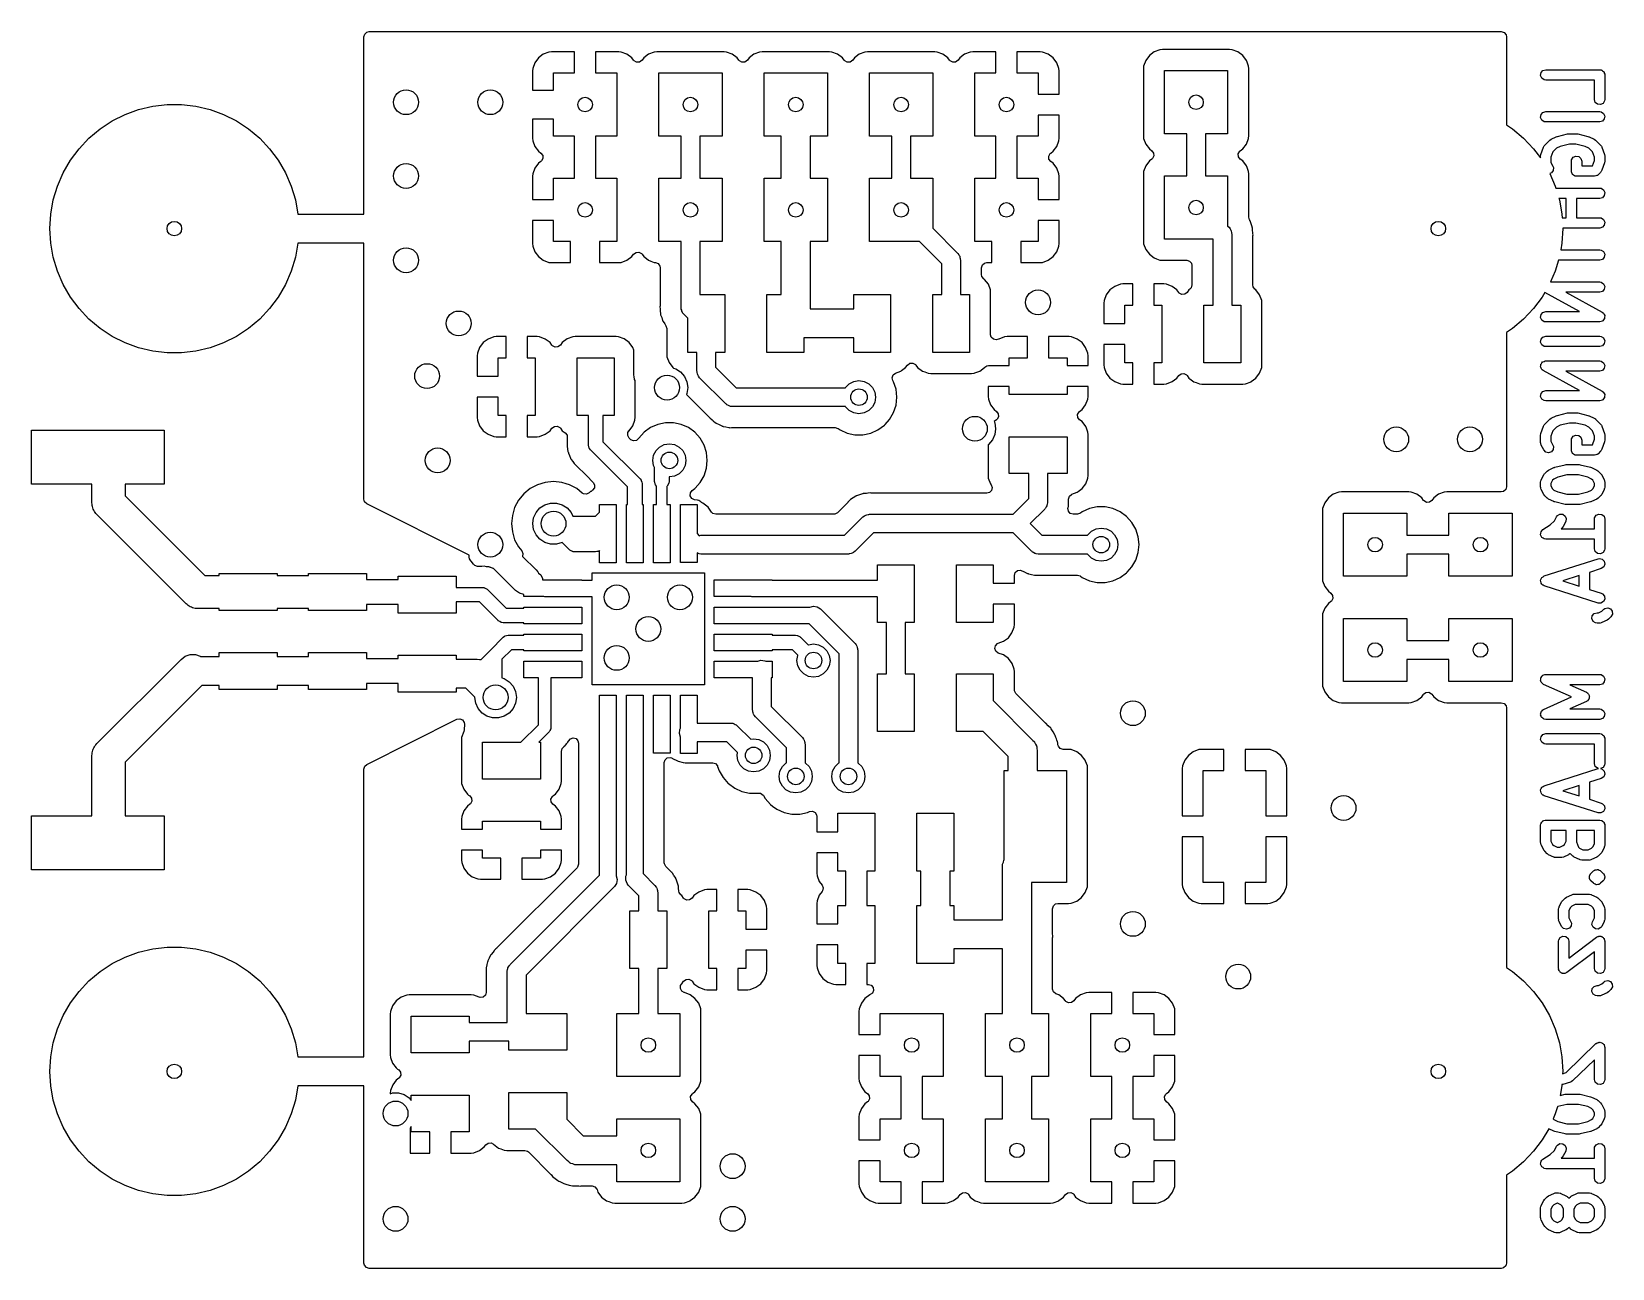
# Model space of a CAD drawing. Extents: x 0.06 to 1.57, y 0.01 to 1.19.
import ezdxf

# ---------------------------------------------------------------- set-up
doc = ezdxf.new("R2010")
doc.units = 0
doc.header["$MEASUREMENT"] = 0
doc.layers.add('BLACK', color=7, linetype='CONTINUOUS')

msp = doc.modelspace()

# ---------------------------------------------------------------- linework, layer by layer
at = {"layer": 'BLACK', "linetype": 'CONTINUOUS'}
for p, q in [((0.3808, 1.1847), (0.3829, 1.1866)), ((0.3829, 1.1866), (0.385, 1.187)), ((0.385, 1.187), (1.4598, 1.187)), ((1.4598, 1.187), (1.4625, 1.1862)), ((1.4625, 1.1862), (1.4643, 1.1841)), ((0.38, 1.1821), (0.3808, 1.1847)), ((0.38, 1.0138), (0.38, 1.1821)), ((1.4643, 1.1841), (1.4648, 1.1821)), ((1.4648, 1.1821), (1.4648, 1.0985)), ((0.5423, 1.1575), (0.5403, 1.1521)), ((0.5457, 1.1621), (0.5423, 1.1575)), ((0.5423, 1.1575), (0.5423, 1.1575)), ((0.5503, 1.1655), (0.5457, 1.1621)), ((0.5557, 1.1675), (0.5503, 1.1655)), ((0.5503, 1.1655), (0.5503, 1.1655)), ((0.5581, 1.1678), (0.5557, 1.1675)), ((0.58, 1.1678), (0.5581, 1.1678)), ((0.58, 1.1478), (0.58, 1.1678)), ((0.6219, 1.1678), (0.6, 1.1678)), ((0.6, 1.1678), (0.6, 1.1478)), ((0.6243, 1.1675), (0.6219, 1.1678)), ((0.6297, 1.1655), (0.6243, 1.1675)), ((0.6343, 1.1621), (0.6297, 1.1655)), ((0.636, 1.1598), (0.6343, 1.1621)), ((0.6365, 1.1592), (0.636, 1.1598)), ((0.6389, 1.1579), (0.6365, 1.1592)), ((0.6417, 1.1581), (0.6389, 1.1579)), ((0.644, 1.1598), (0.6417, 1.1581)), ((0.6457, 1.1621), (0.644, 1.1598)), ((0.6503, 1.1655), (0.6457, 1.1621)), ((0.6557, 1.1675), (0.6503, 1.1655)), ((0.6503, 1.1655), (0.6503, 1.1655)), ((0.6581, 1.1678), (0.6557, 1.1675)), ((0.6557, 1.1675), (0.6557, 1.1675)), ((0.7219, 1.1678), (0.6581, 1.1678)), ((0.6581, 1.1678), (0.6581, 1.1678)), ((0.7243, 1.1675), (0.7219, 1.1678)), ((0.7219, 1.1678), (0.7219, 1.1678)), ((0.7297, 1.1655), (0.7243, 1.1675)), ((0.7243, 1.1675), (0.7243, 1.1675)), ((0.7343, 1.1621), (0.7297, 1.1655)), ((0.7297, 1.1655), (0.7297, 1.1655)), ((0.736, 1.1598), (0.7343, 1.1621)), ((0.7365, 1.1592), (0.736, 1.1598)), ((0.7389, 1.1579), (0.7365, 1.1592)), ((0.7417, 1.1581), (0.7389, 1.1579)), ((0.744, 1.1598), (0.7417, 1.1581)), ((0.7457, 1.1621), (0.744, 1.1598)), ((0.7503, 1.1655), (0.7457, 1.1621)), ((0.7557, 1.1675), (0.7503, 1.1655)), ((0.7503, 1.1655), (0.7503, 1.1655)), ((0.7581, 1.1678), (0.7557, 1.1675)), ((0.7557, 1.1675), (0.7557, 1.1675)), ((0.8219, 1.1678), (0.7581, 1.1678)), ((0.7581, 1.1678), (0.7581, 1.1678)), ((0.8243, 1.1675), (0.8219, 1.1678)), ((0.8219, 1.1678), (0.8219, 1.1678)), ((0.8297, 1.1655), (0.8243, 1.1675)), ((0.8243, 1.1675), (0.8243, 1.1675)), ((0.8343, 1.1621), (0.8297, 1.1655)), ((0.8297, 1.1655), (0.8297, 1.1655)), ((0.836, 1.1598), (0.8343, 1.1621)), ((0.8365, 1.1592), (0.836, 1.1598)), ((0.8389, 1.1579), (0.8365, 1.1592)), ((0.8417, 1.1581), (0.8389, 1.1579)), ((0.844, 1.1598), (0.8417, 1.1581)), ((0.8457, 1.1621), (0.844, 1.1598)), ((0.8503, 1.1655), (0.8457, 1.1621)), ((0.8557, 1.1675), (0.8503, 1.1655)), ((0.8503, 1.1655), (0.8503, 1.1655)), ((0.8581, 1.1678), (0.8557, 1.1675)), ((0.8557, 1.1675), (0.8557, 1.1675)), ((0.9219, 1.1678), (0.8581, 1.1678)), ((0.8581, 1.1678), (0.8581, 1.1678)), ((0.9243, 1.1675), (0.9219, 1.1678)), ((0.9219, 1.1678), (0.9219, 1.1678)), ((0.9297, 1.1655), (0.9243, 1.1675)), ((0.9243, 1.1675), (0.9243, 1.1675)), ((0.9343, 1.1621), (0.9297, 1.1655)), ((0.9297, 1.1655), (0.9297, 1.1655)), ((0.936, 1.1598), (0.9343, 1.1621)), ((0.9343, 1.1621), (0.9343, 1.1621)), ((0.9343, 1.1621), (0.9343, 1.1621)), ((0.9343, 1.1621), (0.9343, 1.1621)), ((0.9365, 1.1592), (0.936, 1.1598)), ((0.939, 1.1579), (0.9365, 1.1592)), ((0.9417, 1.1581), (0.939, 1.1579)), ((0.944, 1.1598), (0.9417, 1.1581)), ((0.9457, 1.1621), (0.944, 1.1598)), ((0.9503, 1.1655), (0.9457, 1.1621)), ((0.9557, 1.1675), (0.9503, 1.1655)), ((0.9503, 1.1655), (0.9503, 1.1655)), ((0.9581, 1.1678), (0.9557, 1.1675)), ((0.98, 1.1678), (0.9581, 1.1678)), ((0.98, 1.1478), (0.98, 1.1678)), ((1.0219, 1.1678), (1, 1.1678)), ((1, 1.1678), (1, 1.1478)), ((1.0243, 1.1675), (1.0219, 1.1678)), ((1.0297, 1.1655), (1.0243, 1.1675)), ((1.0343, 1.1621), (1.0297, 1.1655)), ((1.0377, 1.1575), (1.0343, 1.1621)), ((1.0397, 1.1521), (1.0377, 1.1575)), ((1.0377, 1.1575), (1.0377, 1.1575)), ((1.1222, 1.1597), (1.1202, 1.1543)), ((1.1257, 1.1643), (1.1222, 1.1597)), ((1.1222, 1.1597), (1.1222, 1.1597)), ((1.1303, 1.1678), (1.1257, 1.1643)), ((1.1357, 1.1698), (1.1303, 1.1678)), ((1.1303, 1.1678), (1.1303, 1.1678)), ((1.1381, 1.17), (1.1357, 1.1698)), ((1.1357, 1.1698), (1.1357, 1.1698)), ((1.2019, 1.17), (1.1381, 1.17)), ((1.1381, 1.17), (1.1381, 1.17)), ((1.2043, 1.1698), (1.2019, 1.17)), ((1.2019, 1.17), (1.2019, 1.17)), ((1.2097, 1.1678), (1.2043, 1.1698)), ((1.2043, 1.1698), (1.2043, 1.1698)), ((1.2143, 1.1643), (1.2097, 1.1678)), ((1.2097, 1.1678), (1.2097, 1.1678)), ((1.2178, 1.1597), (1.2143, 1.1643)), ((1.2184, 1.1581), (1.2178, 1.1597)), ((1.2178, 1.1597), (1.2178, 1.1597)), ((1.2178, 1.1597), (1.2178, 1.1597)), ((1.2198, 1.1543), (1.2184, 1.1581)), ((0.5403, 1.1521), (0.54, 1.1497)), ((0.54, 1.1497), (0.54, 1.1316)), ((0.56, 1.1316), (0.56, 1.1478)), ((0.56, 1.1478), (0.58, 1.1478)), ((0.6, 1.1478), (0.62, 1.1478)), ((0.62, 1.1478), (0.62, 1.0878)), ((0.66, 1.0878), (0.66, 1.1478)), ((0.66, 1.1478), (0.72, 1.1478)), ((0.72, 1.1478), (0.72, 1.0878)), ((0.76, 1.0878), (0.76, 1.1478)), ((0.76, 1.1478), (0.82, 1.1478)), ((0.82, 1.1478), (0.82, 1.0878)), ((0.86, 1.0878), (0.86, 1.1478)), ((0.86, 1.1478), (0.92, 1.1478)), ((0.92, 1.1478), (0.92, 1.0878)), ((0.96, 1.0878), (0.96, 1.1478)), ((0.96, 1.1478), (0.98, 1.1478)), ((1, 1.1478), (1.02, 1.1478)), ((1.02, 1.1478), (1.02, 1.1278)), ((1.04, 1.1497), (1.0397, 1.1521)), ((1.04, 1.1278), (1.04, 1.1497)), ((1.04, 1.1497), (1.04, 1.1497)), ((1.1202, 1.1543), (1.12, 1.1519)), ((1.12, 1.1519), (1.12, 1.0881)), ((1.1202, 1.1543), (1.1202, 1.1543)), ((1.14, 1.09), (1.14, 1.15)), ((1.14, 1.15), (1.2, 1.15)), ((1.2, 1.15), (1.2, 1.09)), ((1.22, 1.1519), (1.2198, 1.1543)), ((1.2198, 1.1543), (1.2198, 1.1543)), ((1.22, 1.0881), (1.22, 1.1519)), ((1.22, 1.1519), (1.22, 1.1519)), ((1.4971, 1.1453), (1.4975, 1.1481)), ((1.4983, 1.1428), (1.4971, 1.1453)), ((1.4975, 1.1481), (1.4993, 1.1502)), ((1.5006, 1.1413), (1.4983, 1.1428)), ((1.4993, 1.1502), (1.502, 1.1509)), ((1.502, 1.1411), (1.5006, 1.1413)), ((1.502, 1.1509), (1.5532, 1.1509)), ((1.5482, 1.1411), (1.502, 1.1411)), ((1.5482, 1.1226), (1.5482, 1.1411)), ((1.5532, 1.1509), (1.5546, 1.1507)), ((1.5546, 1.1507), (1.5549, 1.1505)), ((1.5549, 1.1505), (1.5552, 1.1505)), ((1.5552, 1.1505), (1.556, 1.1498)), ((1.556, 1.1498), (1.5569, 1.1493)), ((1.5569, 1.1493), (1.557, 1.1489)), ((1.557, 1.1489), (1.5573, 1.1487)), ((1.5573, 1.1487), (1.5576, 1.1477)), ((1.5576, 1.1477), (1.558, 1.1467)), ((1.558, 1.1467), (1.558, 1.1464)), ((1.558, 1.1464), (1.5581, 1.146)), ((1.5581, 1.146), (1.5581, 1.1226)), ((0.54, 1.1316), (0.56, 1.1316)), ((1.02, 1.1278), (1.04, 1.1278)), ((0.1532, 1.1084), (0.1661, 1.1132)), ((0.1661, 1.1132), (0.1795, 1.1163)), ((0.1795, 1.1163), (0.1931, 1.1179)), ((0.1931, 1.1179), (0.2069, 1.1179)), ((0.2069, 1.1179), (0.2205, 1.1163)), ((0.2205, 1.1163), (0.2339, 1.1132)), ((0.2339, 1.1132), (0.2468, 1.1084)), ((1.4993, 1.1103), (1.502, 1.1111)), ((1.502, 1.1111), (1.5532, 1.1111)), ((1.549, 1.1199), (1.5482, 1.1226)), ((1.5511, 1.1181), (1.549, 1.1199)), ((1.5539, 1.1177), (1.5511, 1.1181)), ((1.5532, 1.1111), (1.5546, 1.1109)), ((1.5564, 1.1189), (1.5539, 1.1177)), ((1.5546, 1.1109), (1.5569, 1.1094)), ((1.5579, 1.1212), (1.5564, 1.1189)), ((1.5581, 1.1226), (1.5579, 1.1212)), ((0.1295, 1.0947), (0.1409, 1.1023)), ((0.1409, 1.1023), (0.1532, 1.1084)), ((0.2468, 1.1084), (0.2591, 1.1023)), ((0.2591, 1.1023), (0.2705, 1.0947)), ((0.54, 1.104), (0.54, 1.0859)), ((0.56, 1.104), (0.54, 1.104)), ((0.56, 1.0878), (0.56, 1.104)), ((1.04, 1.1078), (1.02, 1.1078)), ((1.02, 1.1078), (1.02, 1.0878)), ((1.04, 1.0859), (1.04, 1.1078)), ((1.4648, 1.0985), (1.4705, 1.0947)), ((1.4971, 1.1055), (1.4975, 1.1082)), ((1.4983, 1.103), (1.4971, 1.1055)), ((1.4975, 1.1082), (1.4993, 1.1103)), ((1.5006, 1.1015), (1.4983, 1.103)), ((1.502, 1.1013), (1.5006, 1.1015)), ((1.5532, 1.1013), (1.502, 1.1013)), ((1.5558, 1.102), (1.5532, 1.1013)), ((1.5576, 1.1041), (1.5558, 1.102)), ((1.5569, 1.1094), (1.558, 1.1069)), ((1.558, 1.1069), (1.5576, 1.1041)), ((0.1095, 1.0759), (0.1189, 1.0859)), ((0.1189, 1.0859), (0.1295, 1.0947)), ((0.2705, 1.0947), (0.2811, 1.0859)), ((0.2811, 1.0859), (0.2905, 1.0759)), ((0.54, 1.0859), (0.5403, 1.0835)), ((0.5403, 1.0835), (0.5423, 1.0781)), ((0.58, 1.0878), (0.56, 1.0878)), ((0.58, 1.0478), (0.58, 1.0878)), ((0.62, 1.0878), (0.6, 1.0878)), ((0.6, 1.0878), (0.6, 1.0478)), ((0.6811, 1.0878), (0.66, 1.0878)), ((0.6811, 1.0478), (0.6811, 1.0878)), ((0.72, 1.0878), (0.6989, 1.0878)), ((0.6989, 1.0878), (0.6989, 1.0478)), ((0.7762, 1.0878), (0.76, 1.0878)), ((0.7762, 1.0478), (0.7762, 1.0878)), ((0.82, 1.0878), (0.8038, 1.0878)), ((0.8038, 1.0878), (0.8038, 1.0478)), ((0.8811, 1.0878), (0.86, 1.0878)), ((0.8811, 1.0478), (0.8811, 1.0878)), ((0.92, 1.0878), (0.8989, 1.0878)), ((0.8989, 1.0878), (0.8989, 1.0478)), ((0.98, 1.0878), (0.96, 1.0878)), ((0.98, 1.0478), (0.98, 1.0878)), ((1.02, 1.0878), (1, 1.0878)), ((1, 1.0878), (1, 1.0478)), ((1.0377, 1.0781), (1.0397, 1.0835)), ((1.0397, 1.0835), (1.04, 1.0859)), ((1.04, 1.0859), (1.04, 1.0859)), ((1.12, 1.0881), (1.1202, 1.0857)), ((1.1202, 1.0857), (1.1202, 1.0857)), ((1.1202, 1.0857), (1.1222, 1.0803)), ((1.1611, 1.09), (1.14, 1.09)), ((1.1611, 1.05), (1.1611, 1.09)), ((1.2, 1.09), (1.1789, 1.09)), ((1.1789, 1.09), (1.1789, 1.05)), ((1.2178, 1.0803), (1.2198, 1.0857)), ((1.2198, 1.0858), (1.22, 1.0881)), ((1.2198, 1.0857), (1.2198, 1.0858)), ((1.22, 1.0881), (1.22, 1.0881)), ((1.4705, 1.0947), (1.481, 1.0859)), ((1.481, 1.0859), (1.4905, 1.0759)), ((1.501, 1.0793), (1.5059, 1.084)), ((1.5059, 1.084), (1.507, 1.0848)), ((1.507, 1.0848), (1.5071, 1.0848)), ((1.5071, 1.0848), (1.5072, 1.0848)), ((1.5072, 1.0848), (1.512, 1.0872)), ((1.512, 1.0872), (1.5129, 1.0875)), ((1.5129, 1.0875), (1.513, 1.0875)), ((1.513, 1.0875), (1.5228, 1.0899)), ((1.5228, 1.0899), (1.5238, 1.09)), ((1.5238, 1.09), (1.5239, 1.09)), ((1.5239, 1.09), (1.5312, 1.09)), ((1.5312, 1.09), (1.5322, 1.0899)), ((1.5322, 1.0899), (1.5324, 1.0899)), ((1.5324, 1.0899), (1.5421, 1.0875)), ((1.5421, 1.0875), (1.5429, 1.0872)), ((1.5429, 1.0872), (1.5431, 1.0872)), ((1.5431, 1.0872), (1.548, 1.0848)), ((1.548, 1.0848), (1.5492, 1.0841)), ((1.5492, 1.0841), (1.5492, 1.084)), ((1.5492, 1.084), (1.5493, 1.084)), ((1.5493, 1.084), (1.5541, 1.0793)), ((0.1013, 1.0649), (0.1095, 1.0759)), ((0.2905, 1.0759), (0.2987, 1.0649)), ((0.5423, 1.0781), (0.5423, 1.0781)), ((0.5423, 1.0781), (0.5457, 1.0735)), ((0.5457, 1.0735), (0.548, 1.0717)), ((0.548, 1.0717), (0.5497, 1.0695)), ((0.5499, 1.0667), (0.5486, 1.0643)), ((0.5497, 1.0695), (0.5499, 1.0667)), ((1.0301, 1.0688), (1.0314, 1.0713)), ((1.0303, 1.066), (1.0301, 1.0688)), ((1.032, 1.0638), (1.0303, 1.066)), ((1.0314, 1.0713), (1.032, 1.0717)), ((1.032, 1.0717), (1.0343, 1.0735)), ((1.0343, 1.0735), (1.0377, 1.0781)), ((1.0377, 1.0781), (1.0377, 1.0781)), ((1.1222, 1.0803), (1.1222, 1.0803)), ((1.1222, 1.0803), (1.1257, 1.0757)), ((1.1257, 1.0757), (1.128, 1.074)), ((1.128, 1.066), (1.1257, 1.0643)), ((1.128, 1.074), (1.1297, 1.0717)), ((1.1285, 1.0665), (1.128, 1.066)), ((1.1299, 1.069), (1.1285, 1.0665)), ((1.1297, 1.0717), (1.1299, 1.069)), ((1.2101, 1.0711), (1.2115, 1.0735)), ((1.2103, 1.0683), (1.2101, 1.0711)), ((1.212, 1.066), (1.2103, 1.0683)), ((1.2115, 1.0735), (1.212, 1.074)), ((1.212, 1.074), (1.2143, 1.0757)), ((1.2143, 1.0643), (1.212, 1.066)), ((1.2143, 1.0757), (1.2178, 1.0803)), ((1.4905, 1.0759), (1.4971, 1.0671)), ((1.4971, 1.0687), (1.4973, 1.0701)), ((1.4971, 1.0671), (1.4971, 1.0687)), ((1.4973, 1.0703), (1.4998, 1.0773)), ((1.4973, 1.0702), (1.4973, 1.0703)), ((1.4973, 1.0701), (1.4973, 1.0702)), ((1.4998, 1.0773), (1.5004, 1.0786)), ((1.5004, 1.0786), (1.5008, 1.0789)), ((1.5008, 1.0789), (1.501, 1.0793)), ((1.5087, 1.073), (1.5069, 1.0679)), ((1.5069, 1.0679), (1.5069, 1.0629)), ((1.5121, 1.0763), (1.5087, 1.073)), ((1.5158, 1.0781), (1.5121, 1.0763)), ((1.5245, 1.0802), (1.5158, 1.0781)), ((1.5307, 1.0802), (1.5245, 1.0802)), ((1.5265, 1.0654), (1.528, 1.0677)), ((1.528, 1.0677), (1.5305, 1.0689)), ((1.5305, 1.0689), (1.5333, 1.0685)), ((1.5393, 1.0781), (1.5307, 1.0802)), ((1.5333, 1.0685), (1.5354, 1.0667)), ((1.5354, 1.0667), (1.5361, 1.064)), ((1.543, 1.0763), (1.5393, 1.0781)), ((1.5465, 1.073), (1.543, 1.0763)), ((1.5482, 1.0679), (1.5465, 1.073)), ((1.5482, 1.0648), (1.5482, 1.0679)), ((1.5541, 1.0793), (1.555, 1.0782)), ((1.555, 1.0782), (1.5551, 1.0777)), ((1.5551, 1.0777), (1.5554, 1.0773)), ((1.5554, 1.0773), (1.5578, 1.0703)), ((1.5578, 1.0703), (1.5581, 1.0689)), ((1.5581, 1.0689), (1.558, 1.0688)), ((1.558, 1.0688), (1.5581, 1.0687)), ((1.5581, 1.0687), (1.5581, 1.064)), ((0.089, 1.0404), (0.0945, 1.053)), ((0.0945, 1.053), (0.1013, 1.0649)), ((0.2987, 1.0649), (0.3055, 1.053)), ((0.3055, 1.053), (0.311, 1.0404)), ((0.5403, 1.0521), (0.54, 1.0497)), ((0.5423, 1.0575), (0.5403, 1.0521)), ((0.5457, 1.0621), (0.5423, 1.0575)), ((0.5423, 1.0575), (0.5423, 1.0575)), ((0.548, 1.0638), (0.5457, 1.0621)), ((0.5486, 1.0643), (0.548, 1.0638)), ((1.0343, 1.0621), (1.032, 1.0638)), ((1.0377, 1.0575), (1.0343, 1.0621)), ((1.0397, 1.0521), (1.0377, 1.0575)), ((1.0377, 1.0575), (1.0377, 1.0575)), ((1.04, 1.0497), (1.0397, 1.0521)), ((1.1202, 1.0543), (1.12, 1.0519)), ((1.12, 1.0519), (1.12, 0.9881)), ((1.1222, 1.0597), (1.1202, 1.0543)), ((1.1202, 1.0543), (1.1202, 1.0543)), ((1.1257, 1.0643), (1.1222, 1.0597)), ((1.1222, 1.0597), (1.1222, 1.0597)), ((1.2178, 1.0597), (1.2143, 1.0643)), ((1.2184, 1.0581), (1.2178, 1.0597)), ((1.2178, 1.0597), (1.2178, 1.0597)), ((1.2178, 1.0597), (1.2178, 1.0597)), ((1.2198, 1.0543), (1.2184, 1.0581)), ((1.22, 1.0519), (1.2198, 1.0543)), ((1.2198, 1.0543), (1.2198, 1.0543)), ((1.22, 1.011), (1.22, 1.0519)), ((1.22, 1.0519), (1.22, 1.0519)), ((1.5073, 1.053), (1.5058, 1.0525)), ((1.5058, 1.0525), (1.511, 1.0404)), ((1.5069, 1.0629), (1.5088, 1.0592)), ((1.509, 1.0552), (1.5073, 1.053)), ((1.5088, 1.0592), (1.5092, 1.0579)), ((1.5092, 1.0579), (1.509, 1.0552)), ((1.5263, 1.064), (1.5265, 1.0654)), ((1.5263, 1.0546), (1.5263, 1.064)), ((1.5264, 1.0543), (1.5263, 1.0546)), ((1.5264, 1.0539), (1.5264, 1.0543)), ((1.5268, 1.053), (1.5264, 1.0539)), ((1.5271, 1.052), (1.5268, 1.053)), ((1.5274, 1.0517), (1.5271, 1.052)), ((1.5275, 1.0514), (1.5274, 1.0517)), ((1.5284, 1.0508), (1.5275, 1.0514)), ((1.5292, 1.0501), (1.5284, 1.0508)), ((1.5361, 1.064), (1.5361, 1.0595)), ((1.5361, 1.0595), (1.5463, 1.0595)), ((1.5463, 1.0595), (1.5465, 1.0597)), ((1.5465, 1.0597), (1.5482, 1.0648)), ((1.5511, 1.0506), (1.551, 1.0505)), ((1.5517, 1.0511), (1.5511, 1.0506)), ((1.5541, 1.0534), (1.5517, 1.0511)), ((1.5544, 1.0538), (1.5541, 1.0534)), ((1.5547, 1.0541), (1.5544, 1.0538)), ((1.5554, 1.0554), (1.5547, 1.0541)), ((1.5578, 1.0624), (1.5554, 1.0554)), ((1.5579, 1.0626), (1.5578, 1.0625)), ((1.5578, 1.0625), (1.5578, 1.0624)), ((1.5581, 1.064), (1.5579, 1.0626)), ((0.0851, 1.0272), (0.089, 1.0404)), ((0.311, 1.0404), (0.3149, 1.0272)), ((0.54, 1.0497), (0.54, 1.0278)), ((0.56, 1.0278), (0.56, 1.0478)), ((0.56, 1.0478), (0.58, 1.0478)), ((0.6, 1.0478), (0.62, 1.0478)), ((0.62, 1.0478), (0.62, 0.9878)), ((0.66, 0.9878), (0.66, 1.0478)), ((0.66, 1.0478), (0.6811, 1.0478)), ((0.6989, 1.0478), (0.72, 1.0478)), ((0.72, 1.0478), (0.72, 0.9878)), ((0.76, 0.9878), (0.76, 1.0478)), ((0.76, 1.0478), (0.7762, 1.0478)), ((0.8038, 1.0478), (0.82, 1.0478)), ((0.82, 1.0478), (0.82, 0.9878)), ((0.86, 0.9878), (0.86, 1.0478)), ((0.86, 1.0478), (0.8811, 1.0478)), ((0.8989, 1.0478), (0.92, 1.0478)), ((0.92, 1.0478), (0.92, 1.0003)), ((0.96, 0.9878), (0.96, 1.0478)), ((0.96, 1.0478), (0.98, 1.0478)), ((1, 1.0478), (1.02, 1.0478)), ((1.02, 1.0478), (1.02, 1.0278)), ((1.04, 1.0278), (1.04, 1.0497)), ((1.04, 1.0497), (1.04, 1.0497)), ((1.14, 0.99), (1.14, 1.05)), ((1.14, 1.05), (1.1611, 1.05)), ((1.1789, 1.05), (1.2, 1.05)), ((1.2, 1.05), (1.2, 1.0025)), ((1.511, 1.0404), (1.5116, 1.0385)), ((1.5116, 1.0385), (1.5532, 1.0385)), ((1.5295, 1.0501), (1.5292, 1.0501)), ((1.5298, 1.0499), (1.5295, 1.0501)), ((1.5312, 1.0497), (1.5298, 1.0499)), ((1.5483, 1.0497), (1.5312, 1.0497)), ((1.5494, 1.05), (1.5483, 1.0497)), ((1.5506, 1.0503), (1.5494, 1.05)), ((1.5508, 1.0505), (1.5506, 1.0503)), ((1.551, 1.0505), (1.5508, 1.0505)), ((1.5532, 1.0385), (1.5546, 1.0383)), ((1.5546, 1.0383), (1.5569, 1.0368)), ((1.5569, 1.0368), (1.558, 1.0342)), ((0.0827, 1.0137), (0.0851, 1.0272)), ((0.3149, 1.0272), (0.3173, 1.0138)), ((0.54, 1.0278), (0.56, 1.0278)), ((1.02, 1.0278), (1.04, 1.0278)), ((1.5214, 1.0286), (1.5145, 1.0286)), ((1.5145, 1.0286), (1.5149, 1.0272)), ((1.5149, 1.0272), (1.5173, 1.0137)), ((1.5214, 1.0103), (1.5214, 1.0286)), ((1.5532, 1.0286), (1.5313, 1.0286)), ((1.5313, 1.0286), (1.5313, 1.0103)), ((1.5558, 1.0294), (1.5532, 1.0286)), ((1.5576, 1.0315), (1.5558, 1.0294)), ((1.558, 1.0342), (1.5576, 1.0315)), ((0.0819, 1), (0.0827, 1.0137)), ((0.3173, 1.0138), (0.36, 1.0138)), ((0.36, 1.0138), (0.38, 1.0138)), ((0.54, 1.0078), (0.54, 0.9859)), ((0.56, 1.0078), (0.54, 1.0078)), ((0.56, 0.9878), (0.56, 1.0078)), ((1.04, 1.0078), (1.02, 1.0078)), ((1.02, 1.0078), (1.02, 0.9878)), ((1.04, 0.9881), (1.04, 1.0078)), ((1.22, 1.0109), (1.22, 1.011)), ((1.2208, 1.0083), (1.22, 1.0109)), ((1.221, 1.008), (1.2208, 1.0083)), ((1.2211, 1.0078), (1.221, 1.008)), ((1.221, 1.008), (1.221, 1.008)), ((1.2212, 1.0075), (1.2211, 1.0078)), ((1.2211, 1.0078), (1.2211, 1.0078)), ((1.2213, 1.0073), (1.2212, 1.0075)), ((1.2212, 1.0075), (1.2212, 1.0075)), ((1.2223, 1.0045), (1.2213, 1.0073)), ((1.2213, 1.0073), (1.2213, 1.0073)), ((1.2213, 1.0073), (1.2213, 1.0073)), ((1.5173, 1.0137), (1.5175, 1.0103)), ((1.5175, 1.0103), (1.5214, 1.0103)), ((1.5313, 1.0103), (1.5532, 1.0103)), ((1.5532, 1.0103), (1.5546, 1.0101)), ((1.5546, 1.0101), (1.5569, 1.0086)), ((1.5569, 1.0086), (1.558, 1.0061)), ((1.558, 1.0061), (1.5576, 1.0034)), ((0.0827, 0.9863), (0.0819, 1)), ((0.92, 1.0003), (0.9438, 0.9765)), ((1.2, 1.0025), (1.2013, 1.0013)), ((1.2013, 1.0013), (1.2024, 0.9998)), ((1.2024, 0.9998), (1.2027, 0.9992)), ((1.2027, 0.9992), (1.2031, 0.9986)), ((1.2031, 0.9986), (1.2033, 0.9975)), ((1.2033, 0.9975), (1.2038, 0.9964)), ((1.2038, 0.9964), (1.2037, 0.9957)), ((1.2037, 0.9957), (1.2039, 0.995)), ((1.2039, 0.995), (1.2039, 0.9275)), ((1.2233, 1.0017), (1.2223, 1.0045)), ((1.2223, 1.0045), (1.2223, 1.0045)), ((1.2234, 1.0014), (1.2233, 1.0017)), ((1.2233, 1.0017), (1.2233, 1.0017)), ((1.2234, 1.0012), (1.2234, 1.0014)), ((1.2234, 1.0014), (1.2234, 1.0014)), ((1.2235, 1.0009), (1.2234, 1.0012)), ((1.2234, 1.0012), (1.2234, 1.0012)), ((1.2237, 0.998), (1.2235, 1.0009)), ((1.2235, 1.0009), (1.2235, 1.0009)), ((1.2237, 0.9979), (1.2237, 0.998)), ((1.2239, 0.9967), (1.2237, 0.9979)), ((1.2239, 0.9964), (1.2239, 0.9967)), ((1.2239, 0.9962), (1.2239, 0.9964)), ((1.224, 0.9952), (1.2239, 0.9962)), ((1.2239, 0.9933), (1.2241, 0.9942)), ((1.2239, 0.9925), (1.2239, 0.9933)), ((1.2239, 0.9465), (1.2239, 0.9925)), ((1.2241, 0.9942), (1.224, 0.9952)), ((1.5181, 1), (1.5173, 0.9863)), ((1.5532, 1.0005), (1.5181, 1.0005)), ((1.5181, 1.0005), (1.5181, 1)), ((1.5558, 1.0013), (1.5532, 1.0005)), ((1.5576, 1.0034), (1.5558, 1.0013)), ((0.0851, 0.9728), (0.0827, 0.9863)), ((0.3173, 0.9862), (0.3149, 0.9728)), ((0.36, 0.9862), (0.3173, 0.9862)), ((0.38, 0.9862), (0.36, 0.9862)), ((0.38, 0.9859), (0.38, 0.9862)), ((0.38, 0.86), (0.38, 0.9859)), ((0.54, 0.9859), (0.5403, 0.9835)), ((0.5403, 0.9835), (0.5423, 0.9781)), ((0.5423, 0.9781), (0.5423, 0.9781)), ((0.5423, 0.9781), (0.5457, 0.9735)), ((0.5762, 0.9878), (0.56, 0.9878)), ((0.5762, 0.9678), (0.5762, 0.9878)), ((0.62, 0.9878), (0.6038, 0.9878)), ((0.6038, 0.9878), (0.6038, 0.9678)), ((0.6343, 0.9735), (0.636, 0.9758)), ((0.636, 0.9758), (0.6383, 0.9775)), ((0.6383, 0.9775), (0.641, 0.9777)), ((0.641, 0.9777), (0.6435, 0.9763)), ((0.6435, 0.9763), (0.644, 0.9758)), ((0.644, 0.9758), (0.6457, 0.9735)), ((0.6811, 0.9878), (0.66, 0.9878)), ((0.6811, 0.925), (0.6811, 0.9878)), ((0.72, 0.9878), (0.6989, 0.9878)), ((0.6989, 0.9878), (0.6989, 0.9375)), ((0.7762, 0.9878), (0.76, 0.9878)), ((0.7762, 0.9375), (0.7762, 0.9878)), ((0.82, 0.9878), (0.8038, 0.9878)), ((0.8038, 0.9878), (0.8038, 0.9238)), ((0.9075, 0.9878), (0.86, 0.9878)), ((0.9286, 0.9666), (0.9075, 0.9878)), ((0.9438, 0.9765), (0.9449, 0.9751)), ((0.9762, 0.9878), (0.96, 0.9878)), ((0.9762, 0.9678), (0.9762, 0.9878)), ((1.02, 0.9878), (1.0038, 0.9878)), ((1.0038, 0.9878), (1.0038, 0.9678)), ((1.0343, 0.9735), (1.0377, 0.9781)), ((1.0377, 0.9781), (1.0397, 0.9835)), ((1.0377, 0.9781), (1.0377, 0.9781)), ((1.0397, 0.9835), (1.04, 0.9859)), ((1.04, 0.9859), (1.04, 0.9881)), ((1.04, 0.9859), (1.04, 0.9859)), ((1.12, 0.9881), (1.1202, 0.9857)), ((1.1202, 0.9857), (1.1202, 0.9857)), ((1.1202, 0.9857), (1.1222, 0.9803)), ((1.1222, 0.9803), (1.1222, 0.9803)), ((1.1222, 0.9803), (1.1257, 0.9757)), ((1.1257, 0.9757), (1.1303, 0.9722)), ((1.1861, 0.99), (1.14, 0.99)), ((1.1861, 0.9275), (1.1861, 0.99)), ((1.5173, 0.9863), (1.5162, 0.9799)), ((1.5162, 0.9799), (1.5532, 0.9799)), ((1.5532, 0.9799), (1.5546, 0.9797)), ((1.5546, 0.9797), (1.5569, 0.9782)), ((1.5569, 0.9782), (1.558, 0.9757)), ((1.558, 0.9757), (1.5576, 0.9729)), ((0.089, 0.9596), (0.0851, 0.9728)), ((0.3149, 0.9728), (0.311, 0.9596)), ((0.5457, 0.9735), (0.5503, 0.97)), ((0.5503, 0.97), (0.5557, 0.968)), ((0.5557, 0.968), (0.5581, 0.9678)), ((0.5581, 0.9678), (0.5581, 0.9678)), ((0.5581, 0.9678), (0.5762, 0.9678)), ((0.6038, 0.9678), (0.6219, 0.9678)), ((0.6219, 0.9678), (0.6243, 0.968)), ((0.6219, 0.9678), (0.6219, 0.9678)), ((0.6243, 0.968), (0.6297, 0.97)), ((0.6297, 0.97), (0.6343, 0.9735)), ((0.6297, 0.97), (0.6297, 0.97)), ((0.6457, 0.9735), (0.6457, 0.9735)), ((0.6457, 0.9735), (0.6466, 0.9728)), ((0.6466, 0.9728), (0.6503, 0.97)), ((0.6503, 0.97), (0.6503, 0.97)), ((0.6503, 0.97), (0.6503, 0.97)), ((0.6503, 0.97), (0.6525, 0.9692)), ((0.6525, 0.9692), (0.6557, 0.968)), ((0.6557, 0.968), (0.6557, 0.968)), ((0.6557, 0.968), (0.6557, 0.968)), ((0.6557, 0.968), (0.6557, 0.968)), ((0.6557, 0.968), (0.6567, 0.9679)), ((0.6567, 0.9679), (0.6593, 0.9668)), ((0.6593, 0.9668), (0.6609, 0.9645)), ((0.6609, 0.9645), (0.6611, 0.963)), ((0.6611, 0.963), (0.6611, 0.9275)), ((0.9286, 0.9375), (0.9286, 0.9666)), ((0.9449, 0.9751), (0.9452, 0.9744)), ((0.9452, 0.9744), (0.9456, 0.9739)), ((0.9456, 0.9739), (0.9458, 0.9727)), ((0.9458, 0.9727), (0.9462, 0.9717)), ((0.9462, 0.9717), (0.9462, 0.971)), ((0.9462, 0.971), (0.9464, 0.9703)), ((0.9464, 0.9703), (0.9464, 0.9375)), ((0.9664, 0.9628), (0.9672, 0.9655)), ((0.9664, 0.9565), (0.9664, 0.9628)), ((0.9672, 0.9655), (0.9693, 0.9673)), ((0.9693, 0.9673), (0.9713, 0.9678)), ((0.9713, 0.9678), (0.9762, 0.9678)), ((1.0038, 0.9678), (1.0219, 0.9678)), ((1.0219, 0.9678), (1.0243, 0.968)), ((1.0219, 0.9678), (1.0219, 0.9678)), ((1.0243, 0.968), (1.0297, 0.97)), ((1.0297, 0.97), (1.0343, 0.9735)), ((1.0297, 0.97), (1.0297, 0.97)), ((1.1303, 0.9722), (1.1303, 0.9722)), ((1.1303, 0.9722), (1.1303, 0.9722)), ((1.1303, 0.9722), (1.1326, 0.9714)), ((1.1326, 0.9714), (1.1357, 0.9702)), ((1.1357, 0.9702), (1.1357, 0.9702)), ((1.1357, 0.9702), (1.1381, 0.97)), ((1.1381, 0.97), (1.1381, 0.97)), ((1.1381, 0.97), (1.1381, 0.97)), ((1.1381, 0.97), (1.1612, 0.97)), ((1.1612, 0.97), (1.1638, 0.9692)), ((1.1638, 0.9692), (1.1657, 0.9671)), ((1.1657, 0.9671), (1.1661, 0.965)), ((1.1661, 0.965), (1.1661, 0.9465)), ((1.5141, 0.97), (1.511, 0.9596)), ((1.5532, 0.97), (1.5141, 0.97)), ((1.5558, 0.9708), (1.5532, 0.97)), ((1.5576, 0.9729), (1.5558, 0.9708)), ((0.0945, 0.947), (0.089, 0.9596)), ((0.1013, 0.9351), (0.0945, 0.947)), ((0.3055, 0.947), (0.2987, 0.9351)), ((0.311, 0.9596), (0.3055, 0.947)), ((0.9667, 0.9547), (0.9664, 0.9565)), ((0.9684, 0.9525), (0.9667, 0.9547)), ((0.9693, 0.9518), (0.9684, 0.9525)), ((0.9728, 0.9472), (0.9693, 0.9518)), ((0.9693, 0.9518), (0.9693, 0.9518)), ((0.9748, 0.9418), (0.9728, 0.9472)), ((0.9728, 0.9472), (0.9728, 0.9472)), ((1.0982, 0.9472), (1.0928, 0.9452)), ((1.1006, 0.9475), (1.0982, 0.9472)), ((1.11, 0.9475), (1.1006, 0.9475)), ((1.11, 0.9275), (1.11, 0.9475)), ((1.1394, 0.9475), (1.13, 0.9475)), ((1.13, 0.9475), (1.13, 0.9275)), ((1.1418, 0.9472), (1.1394, 0.9475)), ((1.1472, 0.9452), (1.1418, 0.9472)), ((1.1661, 0.9465), (1.1653, 0.9438)), ((1.2242, 0.9447), (1.2239, 0.9465)), ((1.511, 0.9596), (1.5066, 0.9494)), ((1.5066, 0.9494), (1.5532, 0.9494)), ((1.5532, 0.9494), (1.5546, 0.9492)), ((1.5546, 0.9492), (1.5569, 0.9477)), ((1.5569, 0.9477), (1.558, 0.9452)), ((0.1095, 0.9241), (0.1013, 0.9351)), ((0.2987, 0.9351), (0.2905, 0.9241)), ((0.6989, 0.9375), (0.7225, 0.9375)), ((0.7225, 0.9375), (0.7225, 0.8825)), ((0.7625, 0.8825), (0.7625, 0.9375)), ((0.7625, 0.9375), (0.7762, 0.9375)), ((0.845, 0.9238), (0.845, 0.9375)), ((0.845, 0.9375), (0.88, 0.9375)), ((0.88, 0.9375), (0.88, 0.8825)), ((0.92, 0.8825), (0.92, 0.9375)), ((0.92, 0.9375), (0.9286, 0.9375)), ((0.9464, 0.9375), (0.955, 0.9375)), ((0.955, 0.9375), (0.955, 0.8825)), ((0.975, 0.9394), (0.9748, 0.9418)), ((0.9748, 0.9418), (0.9748, 0.9418)), ((0.975, 0.91), (0.975, 0.9394)), ((0.975, 0.9394), (0.975, 0.9394)), ((1.0828, 0.9318), (1.0825, 0.9294)), ((1.0848, 0.9372), (1.0828, 0.9318)), ((1.0882, 0.9418), (1.0848, 0.9372)), ((1.0848, 0.9372), (1.0848, 0.9372)), ((1.0928, 0.9452), (1.0882, 0.9418)), ((1.0928, 0.9452), (1.0928, 0.9452)), ((1.1518, 0.9418), (1.1472, 0.9452)), ((1.1535, 0.9395), (1.1518, 0.9418)), ((1.154, 0.9389), (1.1535, 0.9395)), ((1.1564, 0.9376), (1.154, 0.9389)), ((1.1592, 0.9378), (1.1564, 0.9376)), ((1.1615, 0.9395), (1.1592, 0.9378)), ((1.1632, 0.9418), (1.1615, 0.9395)), ((1.1641, 0.9425), (1.1632, 0.9418)), ((1.1653, 0.9438), (1.1641, 0.9425)), ((1.2259, 0.9425), (1.2242, 0.9447)), ((1.2268, 0.9418), (1.2259, 0.9425)), ((1.2303, 0.9372), (1.2268, 0.9418)), ((1.2323, 0.9318), (1.2303, 0.9372)), ((1.2303, 0.9372), (1.2303, 0.9372)), ((1.2303, 0.9372), (1.2303, 0.9372)), ((1.2303, 0.9372), (1.2303, 0.9372)), ((1.2325, 0.9294), (1.2323, 0.9318)), ((1.2323, 0.9318), (1.2323, 0.9318)), ((1.4987, 0.9351), (1.4905, 0.9241)), ((1.5011, 0.9393), (1.4987, 0.9351)), ((1.534, 0.9213), (1.5011, 0.9393)), ((1.5532, 0.9396), (1.5212, 0.9396)), ((1.5212, 0.9396), (1.5555, 0.9207)), ((1.5558, 0.9403), (1.5532, 0.9396)), ((1.5576, 0.9424), (1.5558, 0.9403)), ((1.558, 0.9452), (1.5576, 0.9424)), ((0.1189, 0.9141), (0.1095, 0.9241)), ((0.2905, 0.9241), (0.2811, 0.9141)), ((0.6611, 0.9267), (0.6609, 0.9258)), ((0.6609, 0.9258), (0.6609, 0.9258)), ((0.6609, 0.9258), (0.6611, 0.9238)), ((0.6611, 0.9275), (0.6611, 0.9267)), ((0.6611, 0.9238), (0.6611, 0.9236)), ((0.6611, 0.9236), (0.6611, 0.9233)), ((0.6611, 0.9233), (0.6613, 0.9221)), ((0.6613, 0.9221), (0.6613, 0.922)), ((0.6613, 0.922), (0.6615, 0.9191)), ((0.6615, 0.9191), (0.6616, 0.9188)), ((0.6616, 0.9188), (0.6616, 0.9188)), ((0.6616, 0.9188), (0.6616, 0.9186)), ((0.6616, 0.9186), (0.6616, 0.9186)), ((0.6616, 0.9186), (0.6617, 0.9183)), ((0.6617, 0.9183), (0.6627, 0.9156)), ((0.6627, 0.9156), (0.6627, 0.9155)), ((0.6627, 0.9155), (0.6636, 0.9127)), ((0.6813, 0.9243), (0.6811, 0.925)), ((0.6813, 0.9236), (0.6813, 0.9243)), ((0.6817, 0.9225), (0.6813, 0.9236)), ((0.6819, 0.9214), (0.6817, 0.9225)), ((0.6823, 0.9208), (0.6819, 0.9214)), ((0.6826, 0.9202), (0.6823, 0.9208)), ((0.6837, 0.9187), (0.6826, 0.9202)), ((0.6875, 0.915), (0.6837, 0.9187)), ((0.8038, 0.9238), (0.845, 0.9238)), ((1.0825, 0.9294), (1.0825, 0.91)), ((1.1025, 0.91), (1.1025, 0.9275)), ((1.1025, 0.9275), (1.11, 0.9275)), ((1.13, 0.9275), (1.1375, 0.9275)), ((1.1375, 0.9275), (1.1375, 0.8725)), ((1.1775, 0.8725), (1.1775, 0.9275)), ((1.1775, 0.9275), (1.1861, 0.9275)), ((1.2039, 0.9275), (1.2125, 0.9275)), ((1.2125, 0.9275), (1.2125, 0.8725)), ((1.2325, 0.8706), (1.2325, 0.9294)), ((1.2325, 0.9294), (1.2325, 0.9294)), ((1.4905, 0.9241), (1.481, 0.9141)), ((1.4971, 0.9157), (1.4975, 0.9184)), ((1.4983, 0.9131), (1.4971, 0.9157)), ((1.4975, 0.9184), (1.4993, 0.9205)), ((1.4993, 0.9205), (1.502, 0.9213)), ((1.502, 0.9213), (1.534, 0.9213)), ((1.5555, 0.9207), (1.5567, 0.9198)), ((1.5567, 0.9198), (1.5567, 0.9197)), ((1.5567, 0.9197), (1.5569, 0.9196)), ((1.5569, 0.9196), (1.5574, 0.9185)), ((1.5574, 0.9185), (1.558, 0.9174)), ((1.5579, 0.9159), (1.5578, 0.9146)), ((1.558, 0.9171), (1.5579, 0.9159)), ((1.558, 0.9174), (1.558, 0.9172)), ((1.558, 0.9172), (1.558, 0.9171)), ((0.1295, 0.9053), (0.1189, 0.9141)), ((0.1409, 0.8977), (0.1295, 0.9053)), ((0.2705, 0.9053), (0.2591, 0.8977)), ((0.2811, 0.9141), (0.2705, 0.9053)), ((0.6636, 0.9127), (0.6638, 0.9125)), ((0.6638, 0.9125), (0.6638, 0.9124)), ((0.6638, 0.9124), (0.6639, 0.9122)), ((0.6639, 0.9122), (0.6639, 0.9122)), ((0.6639, 0.9122), (0.664, 0.912)), ((0.664, 0.912), (0.6656, 0.9095)), ((0.6656, 0.9095), (0.6657, 0.9095)), ((0.6657, 0.9095), (0.6663, 0.9084)), ((0.6663, 0.9084), (0.6667, 0.9077)), ((0.6667, 0.9077), (0.6675, 0.9051)), ((0.6675, 0.9051), (0.6675, 0.8806)), ((0.6875, 0.8825), (0.6875, 0.915)), ((0.975, 0.8993), (0.975, 0.91)), ((1.0825, 0.91), (1.1025, 0.91)), ((1.4705, 0.9053), (1.4648, 0.9015)), ((1.4648, 0.9015), (1.4648, 0.755)), ((1.481, 0.9141), (1.4705, 0.9053)), ((1.5006, 0.9116), (1.4983, 0.9131)), ((1.502, 0.9114), (1.5006, 0.9116)), ((1.5532, 0.9114), (1.502, 0.9114)), ((1.5533, 0.9115), (1.5532, 0.9114)), ((1.5535, 0.9115), (1.5533, 0.9115)), ((1.5547, 0.9119), (1.5535, 0.9115)), ((1.5558, 0.9122), (1.5547, 0.9119)), ((1.5559, 0.9124), (1.5558, 0.9122)), ((1.5561, 0.9124), (1.5559, 0.9124)), ((1.5568, 0.9134), (1.5561, 0.9124)), ((1.5576, 0.9143), (1.5568, 0.9134)), ((1.5577, 0.9145), (1.5576, 0.9143)), ((1.5578, 0.9146), (1.5577, 0.9145)), ((0.1532, 0.8915), (0.1409, 0.8977)), ((0.1661, 0.8869), (0.1532, 0.8915)), ((0.1795, 0.8837), (0.1661, 0.8869)), ((0.2339, 0.8869), (0.2205, 0.8837)), ((0.2468, 0.8915), (0.2339, 0.8869)), ((0.2591, 0.8977), (0.2468, 0.8915)), ((0.4898, 0.8872), (0.4878, 0.8818)), ((0.4932, 0.8918), (0.4898, 0.8872)), ((0.4898, 0.8872), (0.4898, 0.8872)), ((0.4978, 0.8952), (0.4932, 0.8918)), ((0.5032, 0.8972), (0.4978, 0.8952)), ((0.4978, 0.8952), (0.4978, 0.8952)), ((0.5056, 0.8975), (0.5032, 0.8972)), ((0.515, 0.8975), (0.5056, 0.8975)), ((0.515, 0.8775), (0.515, 0.8975)), ((0.5444, 0.8975), (0.535, 0.8975)), ((0.535, 0.8975), (0.535, 0.8775)), ((0.5468, 0.8972), (0.5444, 0.8975)), ((0.5522, 0.8952), (0.5468, 0.8972)), ((0.5568, 0.8918), (0.5522, 0.8952)), ((0.5585, 0.8895), (0.5568, 0.8918)), ((0.559, 0.8889), (0.5585, 0.8895)), ((0.5614, 0.8876), (0.559, 0.8889)), ((0.5642, 0.8878), (0.5614, 0.8876)), ((0.5665, 0.8895), (0.5642, 0.8878)), ((0.5682, 0.8918), (0.5665, 0.8895)), ((0.5728, 0.8953), (0.5682, 0.8918)), ((0.5782, 0.8973), (0.5728, 0.8953)), ((0.5728, 0.8953), (0.5728, 0.8953)), ((0.5806, 0.8975), (0.5782, 0.8973)), ((0.5782, 0.8973), (0.5782, 0.8973)), ((0.6194, 0.8975), (0.5806, 0.8975)), ((0.5806, 0.8975), (0.5806, 0.8975)), ((0.6218, 0.8973), (0.6194, 0.8975)), ((0.6194, 0.8975), (0.6194, 0.8975)), ((0.6272, 0.8953), (0.6218, 0.8973)), ((0.6218, 0.8973), (0.6218, 0.8973)), ((0.6318, 0.8918), (0.6272, 0.8953)), ((0.6272, 0.8953), (0.6272, 0.8953)), ((0.6353, 0.8872), (0.6318, 0.8918)), ((0.6362, 0.8846), (0.6353, 0.8872)), ((0.6353, 0.8872), (0.6353, 0.8872)), ((0.6353, 0.8872), (0.6353, 0.8872)), ((0.6353, 0.8872), (0.6353, 0.8872)), ((0.845, 0.8962), (0.7975, 0.8962)), ((0.7975, 0.8962), (0.7975, 0.8825)), ((0.845, 0.8825), (0.845, 0.8962)), ((0.9756, 0.8969), (0.975, 0.8993)), ((0.9776, 0.895), (0.9756, 0.8969)), ((0.9803, 0.8944), (0.9776, 0.895)), ((0.9825, 0.8952), (0.9803, 0.8944)), ((0.9828, 0.8952), (0.9825, 0.8951)), ((0.9825, 0.8951), (0.9825, 0.8952)), ((0.9882, 0.8972), (0.9828, 0.8952)), ((0.9906, 0.8975), (0.9882, 0.8972)), ((1.01, 0.8975), (0.9906, 0.8975)), ((1.01, 0.8775), (1.01, 0.8975)), ((1.0494, 0.8975), (1.03, 0.8975)), ((1.03, 0.8975), (1.03, 0.8775)), ((1.0518, 0.8972), (1.0494, 0.8975)), ((1.0572, 0.8952), (1.0518, 0.8972)), ((1.0618, 0.8918), (1.0572, 0.8952)), ((1.0631, 0.89), (1.0618, 0.8918)), ((1.0652, 0.8872), (1.0631, 0.89)), ((1.0672, 0.8818), (1.0652, 0.8872)), ((1.0652, 0.8872), (1.0652, 0.8872)), ((1.1025, 0.89), (1.0825, 0.89)), ((1.0825, 0.89), (1.0825, 0.8706)), ((1.1025, 0.8725), (1.1025, 0.89)), ((1.4971, 0.8922), (1.4975, 0.895)), ((1.4983, 0.8897), (1.4971, 0.8922)), ((1.4975, 0.895), (1.4993, 0.8971)), ((1.5006, 0.8882), (1.4983, 0.8897)), ((1.4993, 0.8971), (1.502, 0.8979)), ((1.502, 0.888), (1.5006, 0.8882)), ((1.502, 0.8979), (1.5532, 0.8979)), ((1.5532, 0.888), (1.502, 0.888)), ((1.5532, 0.8979), (1.5546, 0.8977)), ((1.5558, 0.8888), (1.5532, 0.888)), ((1.5546, 0.8977), (1.5569, 0.8962)), ((1.5576, 0.8909), (1.5558, 0.8888)), ((1.5569, 0.8962), (1.558, 0.8936)), ((1.558, 0.8936), (1.5576, 0.8909)), ((0.1931, 0.8821), (0.1795, 0.8837)), ((0.2069, 0.8821), (0.1931, 0.8821)), ((0.2205, 0.8837), (0.2069, 0.8821)), ((0.4878, 0.8818), (0.4875, 0.8794)), ((0.4875, 0.8794), (0.4875, 0.86)), ((0.5075, 0.86), (0.5075, 0.8775)), ((0.5075, 0.8775), (0.515, 0.8775)), ((0.535, 0.8775), (0.5425, 0.8775)), ((0.5425, 0.8775), (0.5425, 0.8225)), ((0.5825, 0.8225), (0.5825, 0.8775)), ((0.5825, 0.8775), (0.6175, 0.8775)), ((0.6175, 0.8775), (0.6175, 0.8225)), ((0.6362, 0.8612), (0.6362, 0.8846)), ((0.6675, 0.8806), (0.6677, 0.8782)), ((0.6677, 0.8782), (0.6677, 0.8782)), ((0.6677, 0.8782), (0.6697, 0.8728)), ((0.6697, 0.8728), (0.6697, 0.8728)), ((0.6697, 0.8728), (0.6697, 0.8728)), ((0.6697, 0.8728), (0.6732, 0.8682)), ((0.6961, 0.8825), (0.6875, 0.8825)), ((0.6961, 0.8648), (0.6961, 0.8825)), ((0.7225, 0.8825), (0.7139, 0.8825)), ((0.7139, 0.8825), (0.7139, 0.8685)), ((0.7975, 0.8825), (0.7625, 0.8825)), ((0.88, 0.8825), (0.845, 0.8825)), ((0.8943, 0.8682), (0.896, 0.8705)), ((0.896, 0.8705), (0.8983, 0.8722)), ((0.8983, 0.8722), (0.9011, 0.8724)), ((0.9011, 0.8724), (0.9035, 0.871)), ((0.9035, 0.871), (0.904, 0.8705)), ((0.904, 0.8705), (0.9057, 0.8682)), ((0.955, 0.8825), (0.92, 0.8825)), ((0.9925, 0.87), (0.9925, 0.8775)), ((0.9925, 0.8775), (1.01, 0.8775)), ((1.03, 0.8775), (1.0475, 0.8775)), ((1.0475, 0.8775), (1.0475, 0.87)), ((1.0675, 0.8794), (1.0672, 0.8818)), ((1.0675, 0.87), (1.0675, 0.8794)), ((1.0675, 0.8794), (1.0675, 0.8794)), ((1.0825, 0.8706), (1.0828, 0.8682)), ((1.11, 0.8725), (1.1025, 0.8725)), ((1.11, 0.8525), (1.11, 0.8725)), ((1.1375, 0.8725), (1.13, 0.8725)), ((1.13, 0.8725), (1.13, 0.8525)), ((1.2125, 0.8725), (1.1775, 0.8725)), ((1.2323, 0.8684), (1.2325, 0.8706)), ((1.2325, 0.8706), (1.2325, 0.8706)), ((1.4973, 0.87), (1.4974, 0.8712)), ((1.4974, 0.8712), (1.4975, 0.8714)), ((1.4975, 0.8715), (1.4983, 0.8725)), ((1.4975, 0.8714), (1.4975, 0.8715)), ((1.4983, 0.8725), (1.499, 0.8734)), ((1.499, 0.8734), (1.4992, 0.8735)), ((1.4992, 0.8735), (1.4993, 0.8736)), ((1.4993, 0.8736), (1.5005, 0.874)), ((1.5005, 0.874), (1.5016, 0.8744)), ((1.5016, 0.8744), (1.5018, 0.8744)), ((1.5018, 0.8744), (1.502, 0.8744)), ((1.502, 0.8744), (1.5532, 0.8744)), ((1.5532, 0.8744), (1.5546, 0.8742)), ((1.5546, 0.8742), (1.5569, 0.8727)), ((1.5569, 0.8727), (1.558, 0.8702)), ((0.38, 0.84), (0.38, 0.86)), ((0.4875, 0.86), (0.5075, 0.86)), ((0.6365, 0.8592), (0.6362, 0.8612)), ((0.6368, 0.8572), (0.6365, 0.8592)), ((0.6369, 0.857), (0.6368, 0.8572)), ((0.637, 0.8567), (0.6369, 0.857)), ((0.6375, 0.8557), (0.637, 0.8567)), ((0.6375, 0.8206), (0.6375, 0.8557)), ((0.6732, 0.8682), (0.6732, 0.8682)), ((0.6732, 0.8682), (0.6732, 0.8682)), ((0.6732, 0.8682), (0.674, 0.8676)), ((0.674, 0.8676), (0.676, 0.867)), ((0.676, 0.867), (0.6807, 0.864)), ((0.6807, 0.864), (0.6844, 0.8597)), ((0.6844, 0.8597), (0.6867, 0.8546)), ((0.6963, 0.8641), (0.6961, 0.8648)), ((0.6963, 0.8634), (0.6963, 0.8641)), ((0.6967, 0.8623), (0.6963, 0.8634)), ((0.6969, 0.8612), (0.6967, 0.8623)), ((0.6973, 0.8606), (0.6969, 0.8612)), ((0.6976, 0.86), (0.6973, 0.8606)), ((0.6987, 0.8585), (0.6976, 0.86)), ((0.7235, 0.8337), (0.6987, 0.8585)), ((0.7139, 0.8685), (0.7335, 0.8489)), ((0.8451, 0.855), (0.85, 0.8557)), ((0.85, 0.8557), (0.8549, 0.855)), ((0.8815, 0.8585), (0.8824, 0.8611)), ((0.8822, 0.8558), (0.8815, 0.8585)), ((0.8829, 0.8546), (0.8822, 0.8558)), ((0.8824, 0.8611), (0.8846, 0.8629)), ((0.8846, 0.8629), (0.8848, 0.8629)), ((0.8848, 0.8629), (0.8897, 0.8647)), ((0.8897, 0.8647), (0.8904, 0.8653)), ((0.8904, 0.8653), (0.8943, 0.8682)), ((0.9057, 0.8682), (0.9103, 0.8647)), ((0.9103, 0.8647), (0.9103, 0.8647)), ((0.9103, 0.8647), (0.9103, 0.8647)), ((0.9103, 0.8647), (0.9124, 0.864)), ((0.9124, 0.864), (0.9157, 0.8627)), ((0.9157, 0.8627), (0.9157, 0.8627)), ((0.9157, 0.8627), (0.9181, 0.8625)), ((0.9181, 0.8625), (0.9181, 0.8625)), ((0.9181, 0.8625), (0.9181, 0.8625)), ((0.9181, 0.8625), (0.9181, 0.8625)), ((0.9181, 0.8625), (0.9569, 0.8625)), ((0.9569, 0.8625), (0.9593, 0.8627)), ((0.9569, 0.8625), (0.9569, 0.8625)), ((0.9569, 0.8625), (0.9569, 0.8625)), ((0.9569, 0.8625), (0.9569, 0.8625)), ((0.9593, 0.8627), (0.9595, 0.8628)), ((0.9593, 0.8627), (0.9593, 0.8627)), ((0.9593, 0.8627), (0.9593, 0.8627)), ((0.9595, 0.8628), (0.96, 0.863)), ((0.96, 0.863), (0.9647, 0.8647)), ((0.9647, 0.8647), (0.9693, 0.8682)), ((0.9693, 0.8682), (0.9696, 0.8684)), ((0.9693, 0.8682), (0.9693, 0.8682)), ((0.9693, 0.8682), (0.9693, 0.8682)), ((0.9696, 0.8684), (0.9714, 0.8697)), ((0.9696, 0.8684), (0.9696, 0.8684)), ((0.9714, 0.8697), (0.9731, 0.87)), ((0.9731, 0.87), (0.9925, 0.87)), ((1.0475, 0.87), (1.0675, 0.87)), ((1.0828, 0.8682), (1.0848, 0.8628)), ((1.0848, 0.8628), (1.0848, 0.8628)), ((1.0848, 0.8628), (1.0882, 0.8582)), ((1.0882, 0.8582), (1.0928, 0.8548)), ((1.1472, 0.8548), (1.1518, 0.8582)), ((1.1518, 0.8582), (1.1535, 0.8605)), ((1.1535, 0.8605), (1.1558, 0.8622)), ((1.1558, 0.8622), (1.1585, 0.8624)), ((1.1585, 0.8624), (1.161, 0.8611)), ((1.161, 0.8611), (1.1615, 0.8605)), ((1.1615, 0.8605), (1.1632, 0.8582)), ((1.1632, 0.8582), (1.1632, 0.8582)), ((1.1632, 0.8582), (1.1641, 0.8575)), ((1.1641, 0.8575), (1.1678, 0.8547)), ((1.2222, 0.8548), (1.2268, 0.8582)), ((1.2268, 0.8582), (1.2303, 0.8628)), ((1.2303, 0.8628), (1.2323, 0.8682)), ((1.2303, 0.8628), (1.2303, 0.8628)), ((1.2303, 0.8628), (1.2303, 0.8628)), ((1.2323, 0.8682), (1.2323, 0.8684)), ((1.4971, 0.8688), (1.4973, 0.87)), ((1.4972, 0.8686), (1.4971, 0.8688)), ((1.4972, 0.8685), (1.4972, 0.8686)), ((1.4978, 0.8674), (1.4972, 0.8685)), ((1.4983, 0.8663), (1.4978, 0.8674)), ((1.4984, 0.8662), (1.4983, 0.8663)), ((1.4985, 0.866), (1.4984, 0.8662)), ((1.4996, 0.8652), (1.4985, 0.866)), ((1.534, 0.8463), (1.4996, 0.8652)), ((1.5532, 0.8646), (1.5212, 0.8646)), ((1.5212, 0.8646), (1.5555, 0.8457)), ((1.5558, 0.8654), (1.5532, 0.8646)), ((1.5576, 0.8675), (1.5558, 0.8654)), ((1.558, 0.8702), (1.5576, 0.8675)), ((0.6867, 0.8435), (0.6863, 0.8426)), ((0.6863, 0.8426), (0.7076, 0.8213)), ((0.6867, 0.8546), (0.6875, 0.8491)), ((0.6875, 0.8491), (0.6867, 0.8435)), ((0.7335, 0.8489), (0.8371, 0.8489)), ((0.8371, 0.8489), (0.8373, 0.8493)), ((0.8373, 0.8493), (0.8407, 0.8527)), ((0.8407, 0.8527), (0.8451, 0.855)), ((0.8549, 0.855), (0.8593, 0.8527)), ((0.8593, 0.8527), (0.8627, 0.8493)), ((0.8627, 0.8493), (0.865, 0.8449)), ((0.865, 0.8449), (0.8657, 0.84)), ((0.8852, 0.8475), (0.8829, 0.8546)), ((0.886, 0.84), (0.8852, 0.8475)), ((0.9925, 0.85), (0.9725, 0.85)), ((0.9725, 0.85), (0.9725, 0.8406)), ((0.9725, 0.8406), (0.9728, 0.8382)), ((0.9925, 0.8425), (0.9925, 0.85)), ((1.0475, 0.8425), (0.9925, 0.8425)), ((1.0675, 0.85), (1.0475, 0.85)), ((1.0475, 0.85), (1.0475, 0.8425)), ((1.0672, 0.8382), (1.0675, 0.8406)), ((1.0675, 0.8406), (1.0675, 0.85)), ((1.0675, 0.8406), (1.0675, 0.8406)), ((1.0928, 0.8548), (1.0982, 0.8528)), ((1.0982, 0.8528), (1.1006, 0.8525)), ((1.1006, 0.8525), (1.1006, 0.8525)), ((1.1006, 0.8525), (1.11, 0.8525)), ((1.13, 0.8525), (1.1394, 0.8525)), ((1.1394, 0.8525), (1.1418, 0.8528)), ((1.1394, 0.8525), (1.1394, 0.8525)), ((1.1418, 0.8528), (1.1472, 0.8548)), ((1.1472, 0.8548), (1.1472, 0.8548)), ((1.1678, 0.8547), (1.1678, 0.8547)), ((1.1678, 0.8547), (1.1678, 0.8547)), ((1.1678, 0.8547), (1.1701, 0.8539)), ((1.1701, 0.8539), (1.1732, 0.8527)), ((1.1732, 0.8527), (1.1732, 0.8527)), ((1.1732, 0.8527), (1.1756, 0.8525)), ((1.1756, 0.8525), (1.1756, 0.8525)), ((1.1756, 0.8525), (1.1756, 0.8525)), ((1.1756, 0.8525), (1.1756, 0.8525)), ((1.1756, 0.8525), (1.2144, 0.8525)), ((1.2144, 0.8525), (1.2168, 0.8527)), ((1.2144, 0.8525), (1.2144, 0.8525)), ((1.2144, 0.8525), (1.2144, 0.8525)), ((1.2144, 0.8525), (1.2144, 0.8525)), ((1.2168, 0.8527), (1.2222, 0.8547)), ((1.2168, 0.8527), (1.2168, 0.8527)), ((1.2168, 0.8527), (1.2168, 0.8527)), ((1.2222, 0.8547), (1.2222, 0.8548)), ((1.4971, 0.8407), (1.4975, 0.8434)), ((1.4983, 0.8382), (1.4971, 0.8407)), ((1.4975, 0.8434), (1.4993, 0.8455)), ((1.4993, 0.8455), (1.502, 0.8463)), ((1.502, 0.8463), (1.534, 0.8463)), ((1.5555, 0.8457), (1.5567, 0.8448)), ((1.5567, 0.8448), (1.5567, 0.8447)), ((1.5567, 0.8447), (1.5569, 0.8446)), ((1.5569, 0.8446), (1.5574, 0.8435)), ((1.5574, 0.8435), (1.558, 0.8424)), ((1.5579, 0.8409), (1.5578, 0.8396)), ((1.558, 0.8421), (1.5579, 0.8409)), ((1.558, 0.8424), (1.558, 0.8422)), ((1.558, 0.8422), (1.558, 0.8421)), ((0.38, 0.7431), (0.38, 0.84)), ((0.5075, 0.84), (0.4875, 0.84)), ((0.4875, 0.84), (0.4875, 0.8206)), ((0.5075, 0.8225), (0.5075, 0.84)), ((0.7241, 0.8334), (0.7235, 0.8337)), ((0.7246, 0.8328), (0.7241, 0.8334)), ((0.7256, 0.8324), (0.7246, 0.8328)), ((0.7266, 0.8317), (0.7256, 0.8324)), ((0.7273, 0.8316), (0.7266, 0.8317)), ((0.7279, 0.8313), (0.7273, 0.8316)), ((0.7298, 0.8311), (0.7279, 0.8313)), ((0.8371, 0.8311), (0.7298, 0.8311)), ((0.8373, 0.8307), (0.8371, 0.8311)), ((0.8407, 0.8273), (0.8373, 0.8307)), ((0.8451, 0.825), (0.8407, 0.8273)), ((0.8593, 0.8273), (0.8549, 0.825)), ((0.8627, 0.8307), (0.8593, 0.8273)), ((0.865, 0.8351), (0.8627, 0.8307)), ((0.8657, 0.84), (0.865, 0.8351)), ((0.8829, 0.8254), (0.8852, 0.8325)), ((0.8852, 0.8325), (0.886, 0.84)), ((0.9728, 0.8382), (0.9748, 0.8328)), ((0.9748, 0.8328), (0.9748, 0.8328)), ((0.9748, 0.8328), (0.9782, 0.8282)), ((0.9782, 0.8282), (0.9805, 0.8265)), ((0.9805, 0.8265), (0.9822, 0.8242)), ((1.0576, 0.8236), (1.0589, 0.826)), ((1.0589, 0.826), (1.0595, 0.8265)), ((1.0595, 0.8265), (1.0618, 0.8282)), ((1.0618, 0.8282), (1.0652, 0.8328)), ((1.0652, 0.8328), (1.0672, 0.8382)), ((1.0652, 0.8328), (1.0652, 0.8328)), ((1.5006, 0.8367), (1.4983, 0.8382)), ((1.502, 0.8365), (1.5006, 0.8367)), ((1.5532, 0.8365), (1.502, 0.8365)), ((1.5533, 0.8365), (1.5532, 0.8365)), ((1.5535, 0.8365), (1.5533, 0.8365)), ((1.5547, 0.8369), (1.5535, 0.8365)), ((1.5558, 0.8372), (1.5547, 0.8369)), ((1.5559, 0.8374), (1.5558, 0.8372)), ((1.5561, 0.8374), (1.5559, 0.8374)), ((1.5568, 0.8384), (1.5561, 0.8374)), ((1.5576, 0.8393), (1.5568, 0.8384)), ((1.5577, 0.8395), (1.5576, 0.8393)), ((1.5578, 0.8396), (1.5577, 0.8395)), ((0.4875, 0.8206), (0.4878, 0.8182)), ((0.4878, 0.8182), (0.4898, 0.8128)), ((0.4898, 0.8128), (0.4898, 0.8128)), ((0.4898, 0.8128), (0.4932, 0.8082)), ((0.515, 0.8225), (0.5075, 0.8225)), ((0.515, 0.8025), (0.515, 0.8225)), ((0.5425, 0.8225), (0.535, 0.8225)), ((0.535, 0.8225), (0.535, 0.8025)), ((0.5568, 0.8082), (0.5585, 0.8105)), ((0.5585, 0.8105), (0.5608, 0.8122)), ((0.5608, 0.8122), (0.5635, 0.8124)), ((0.5635, 0.8124), (0.566, 0.8111)), ((0.566, 0.8111), (0.5665, 0.8105)), ((0.5665, 0.8105), (0.5682, 0.8082)), ((0.5931, 0.8225), (0.5825, 0.8225)), ((0.5931, 0.8087), (0.5931, 0.8225)), ((0.6175, 0.8225), (0.6069, 0.8225)), ((0.6069, 0.8225), (0.6069, 0.8087)), ((0.6318, 0.8082), (0.6353, 0.8128)), ((0.6353, 0.8128), (0.6373, 0.8182)), ((0.6373, 0.8184), (0.6375, 0.8206)), ((0.6373, 0.8182), (0.6373, 0.8184)), ((0.6375, 0.8206), (0.6375, 0.8206)), ((0.652, 0.8111), (0.6459, 0.8067)), ((0.6589, 0.8142), (0.652, 0.8111)), ((0.6662, 0.8158), (0.6589, 0.8142)), ((0.6738, 0.8158), (0.6662, 0.8158)), ((0.6811, 0.8142), (0.6738, 0.8158)), ((0.688, 0.8111), (0.6811, 0.8142)), ((0.6941, 0.8067), (0.688, 0.8111)), ((0.7076, 0.8213), (0.7081, 0.8208)), ((0.7081, 0.8208), (0.7082, 0.8206)), ((0.7082, 0.8206), (0.7086, 0.82)), ((0.7086, 0.82), (0.7102, 0.8188)), ((0.7102, 0.8188), (0.7103, 0.8186)), ((0.7103, 0.8186), (0.7106, 0.8184)), ((0.7106, 0.8184), (0.7108, 0.8182)), ((0.7108, 0.8182), (0.7115, 0.8176)), ((0.7115, 0.8176), (0.7116, 0.8176)), ((0.7116, 0.8176), (0.7138, 0.8157)), ((0.7138, 0.8157), (0.714, 0.8155)), ((0.714, 0.8155), (0.714, 0.8155)), ((0.714, 0.8155), (0.7143, 0.8154)), ((0.7143, 0.8154), (0.7143, 0.8154)), ((0.7143, 0.8154), (0.7145, 0.8153)), ((0.7145, 0.8153), (0.7172, 0.814)), ((0.7172, 0.814), (0.7172, 0.814)), ((0.7172, 0.814), (0.7198, 0.8127)), ((0.7198, 0.8127), (0.7201, 0.8126)), ((0.7201, 0.8126), (0.7201, 0.8126)), ((0.7201, 0.8126), (0.7204, 0.8125)), ((0.7204, 0.8125), (0.7204, 0.8125)), ((0.7204, 0.8125), (0.7206, 0.8124)), ((0.7206, 0.8124), (0.7211, 0.8123)), ((0.7211, 0.8123), (0.7235, 0.8118)), ((0.7235, 0.8118), (0.7236, 0.8118)), ((0.7236, 0.8118), (0.7264, 0.8111)), ((0.7264, 0.8111), (0.7264, 0.8111)), ((0.7264, 0.8111), (0.7267, 0.8111)), ((0.7267, 0.8111), (0.7267, 0.8111)), ((0.7267, 0.8111), (0.727, 0.8111)), ((0.727, 0.8111), (0.727, 0.8111)), ((0.727, 0.8111), (0.7272, 0.811)), ((0.7272, 0.811), (0.729, 0.8111)), ((0.7272, 0.811), (0.7272, 0.811)), ((0.729, 0.8111), (0.7302, 0.8111)), ((0.7302, 0.8111), (0.7302, 0.8111)), ((0.7302, 0.8111), (0.8273, 0.8111)), ((0.8273, 0.8111), (0.83, 0.8103)), ((0.85, 0.8243), (0.8451, 0.825)), ((0.8549, 0.825), (0.85, 0.8243)), ((0.868, 0.8089), (0.8741, 0.8133)), ((0.8741, 0.8133), (0.8747, 0.814)), ((0.8747, 0.814), (0.8791, 0.8189)), ((0.8791, 0.8189), (0.8829, 0.8254)), ((0.8791, 0.8189), (0.8791, 0.8189)), ((0.8791, 0.8189), (0.8791, 0.8189)), ((0.9805, 0.8185), (0.9783, 0.8169)), ((0.9783, 0.8169), (0.9789, 0.8155)), ((0.9789, 0.8155), (0.9797, 0.81)), ((0.9811, 0.819), (0.9805, 0.8185)), ((0.9824, 0.8215), (0.9811, 0.819)), ((0.9822, 0.8242), (0.9824, 0.8215)), ((1.0578, 0.8208), (1.0576, 0.8236)), ((1.0595, 0.8185), (1.0578, 0.8208)), ((1.0618, 0.8168), (1.0595, 0.8185)), ((1.0653, 0.8122), (1.0618, 0.8168)), ((1.0659, 0.8105), (1.0653, 0.8122)), ((1.0653, 0.8122), (1.0653, 0.8122)), ((1.0653, 0.8122), (1.0653, 0.8122)), ((1.0673, 0.8068), (1.0659, 0.8105)), ((1.4973, 0.8055), (1.4998, 0.8125)), ((1.4998, 0.8125), (1.5004, 0.8138)), ((1.5004, 0.8138), (1.5008, 0.8141)), ((1.5008, 0.8141), (1.501, 0.8145)), ((1.501, 0.8145), (1.5059, 0.8191)), ((1.5059, 0.8191), (1.507, 0.82)), ((1.507, 0.82), (1.5071, 0.82)), ((1.5071, 0.82), (1.5072, 0.82)), ((1.5072, 0.82), (1.512, 0.8224)), ((1.5121, 0.8115), (1.5087, 0.8082)), ((1.512, 0.8224), (1.5129, 0.8226)), ((1.5158, 0.8133), (1.5121, 0.8115)), ((1.5129, 0.8226), (1.513, 0.8227)), ((1.513, 0.8227), (1.5228, 0.8251)), ((1.5245, 0.8154), (1.5158, 0.8133)), ((1.5228, 0.8251), (1.5238, 0.8252)), ((1.5238, 0.8252), (1.5239, 0.8252)), ((1.5239, 0.8252), (1.5312, 0.8252)), ((1.5307, 0.8154), (1.5245, 0.8154)), ((1.5393, 0.8133), (1.5307, 0.8154)), ((1.5312, 0.8252), (1.5322, 0.8251)), ((1.5322, 0.8251), (1.5324, 0.8251)), ((1.5324, 0.8251), (1.5421, 0.8227)), ((1.543, 0.8115), (1.5393, 0.8133)), ((1.5421, 0.8227), (1.5429, 0.8224)), ((1.5429, 0.8224), (1.5431, 0.8224)), ((1.5465, 0.8082), (1.543, 0.8115)), ((1.5431, 0.8224), (1.548, 0.82)), ((1.548, 0.82), (1.5492, 0.8193)), ((1.5492, 0.8193), (1.5492, 0.8192)), ((1.5492, 0.8192), (1.5493, 0.8191)), ((1.5493, 0.8191), (1.5541, 0.8145)), ((1.5541, 0.8145), (1.555, 0.8134)), ((1.555, 0.8134), (1.5551, 0.8129)), ((1.5551, 0.8129), (1.5554, 0.8125)), ((1.5554, 0.8125), (1.5578, 0.8055)), ((0.0645, 0.7575), (0.0645, 0.8087)), ((0.0645, 0.8087), (0.1905, 0.8087)), ((0.1905, 0.8087), (0.1905, 0.7575)), ((0.4932, 0.8082), (0.4978, 0.8048)), ((0.4978, 0.8048), (0.5032, 0.8028)), ((0.5032, 0.8028), (0.5056, 0.8025)), ((0.5056, 0.8025), (0.5056, 0.8025)), ((0.5056, 0.8025), (0.515, 0.8025)), ((0.535, 0.8025), (0.5444, 0.8025)), ((0.5444, 0.8025), (0.5468, 0.8028)), ((0.5444, 0.8025), (0.5444, 0.8025)), ((0.5468, 0.8028), (0.5522, 0.8048)), ((0.5522, 0.8048), (0.5568, 0.8082)), ((0.5522, 0.8048), (0.5522, 0.8048)), ((0.5682, 0.8082), (0.5711, 0.806)), ((0.5711, 0.806), (0.5728, 0.8038)), ((0.5728, 0.8038), (0.5731, 0.8021)), ((0.5731, 0.7956), (0.573, 0.7946)), ((0.5731, 0.8021), (0.5731, 0.7957)), ((0.5731, 0.7957), (0.5731, 0.7956)), ((0.5931, 0.7948), (0.5931, 0.8087)), ((0.5931, 0.8087), (0.5931, 0.8087)), ((0.6069, 0.8087), (0.6069, 0.7977)), ((0.6069, 0.7977), (0.6421, 0.7625)), ((0.6304, 0.8036), (0.6306, 0.8064)), ((0.6318, 0.8011), (0.6304, 0.8036)), ((0.6306, 0.8064), (0.6316, 0.8079)), ((0.6316, 0.8079), (0.6317, 0.8081)), ((0.6316, 0.8079), (0.6316, 0.8079)), ((0.6317, 0.8081), (0.6318, 0.8082)), ((0.6318, 0.8082), (0.6318, 0.8082)), ((0.6318, 0.8082), (0.6318, 0.8082)), ((0.633, 0.7999), (0.6318, 0.8011)), ((0.6334, 0.7995), (0.633, 0.7999)), ((0.636, 0.7985), (0.6334, 0.7995)), ((0.6388, 0.799), (0.636, 0.7985)), ((0.6408, 0.8009), (0.6388, 0.799)), ((0.6409, 0.8011), (0.6408, 0.8009)), ((0.6459, 0.8067), (0.6409, 0.8011)), ((0.6409, 0.8011), (0.6409, 0.8011)), ((0.6651, 0.795), (0.67, 0.7957)), ((0.67, 0.7957), (0.6749, 0.795)), ((0.6991, 0.8011), (0.6941, 0.8067)), ((0.7029, 0.7946), (0.6991, 0.8011)), ((0.6991, 0.8011), (0.6991, 0.8011)), ((0.6991, 0.8011), (0.6991, 0.8011)), ((0.83, 0.8103), (0.8302, 0.8102)), ((0.8302, 0.8102), (0.832, 0.8089)), ((0.832, 0.8089), (0.8389, 0.8058)), ((0.8389, 0.8058), (0.8462, 0.8042)), ((0.8462, 0.8042), (0.8538, 0.8042)), ((0.8538, 0.8042), (0.8611, 0.8058)), ((0.8611, 0.8058), (0.868, 0.8089)), ((0.9766, 0.7994), (0.9729, 0.7951)), ((0.9789, 0.8045), (0.9766, 0.7994)), ((0.9797, 0.81), (0.9789, 0.8045)), ((0.9925, 0.7675), (0.9925, 0.8025)), ((0.9925, 0.8025), (1.0475, 0.8025)), ((1.0475, 0.8025), (1.0475, 0.7675)), ((1.0675, 0.8047), (1.0673, 0.8068)), ((1.0673, 0.8068), (1.0673, 0.8068)), ((1.0675, 0.8044), (1.0675, 0.8047)), ((1.0675, 0.7656), (1.0675, 0.8044)), ((1.4971, 0.8039), (1.4973, 0.8053)), ((1.4971, 0.7968), (1.4971, 0.8039)), ((1.4972, 0.7964), (1.4971, 0.7968)), ((1.4972, 0.7959), (1.4972, 0.7964)), ((1.4976, 0.7946), (1.4972, 0.7959)), ((1.4973, 0.8054), (1.4973, 0.8055)), ((1.4973, 0.8053), (1.4973, 0.8054)), ((1.5087, 0.8082), (1.5069, 0.8031)), ((1.5069, 0.8031), (1.5069, 0.7981)), ((1.5069, 0.7981), (1.5088, 0.7944)), ((1.5263, 0.7992), (1.5265, 0.8006)), ((1.5263, 0.7898), (1.5263, 0.7992)), ((1.5265, 0.8006), (1.528, 0.8029)), ((1.528, 0.8029), (1.5305, 0.8041)), ((1.5305, 0.8041), (1.5333, 0.8037)), ((1.5333, 0.8037), (1.5354, 0.8019)), ((1.5354, 0.8019), (1.5361, 0.7992)), ((1.5361, 0.7992), (1.5361, 0.7947)), ((1.5482, 0.8031), (1.5465, 0.8082)), ((1.5465, 0.7949), (1.5482, 0.8)), ((1.5482, 0.8), (1.5482, 0.8031)), ((1.5578, 0.7976), (1.5554, 0.7906)), ((1.5578, 0.8055), (1.5581, 0.8041)), ((1.5579, 0.7978), (1.5578, 0.7977)), ((1.5578, 0.7977), (1.5578, 0.7976)), ((1.5581, 0.7992), (1.5579, 0.7978)), ((1.5581, 0.8041), (1.558, 0.804)), ((1.558, 0.804), (1.5581, 0.8039)), ((1.5581, 0.8039), (1.5581, 0.7992)), ((0.573, 0.7946), (0.5729, 0.7932)), ((0.5729, 0.7932), (0.5734, 0.7909)), ((0.5734, 0.7909), (0.5734, 0.7907)), ((0.5734, 0.7907), (0.5737, 0.7884)), ((0.5737, 0.7884), (0.5737, 0.7884)), ((0.5737, 0.7884), (0.5738, 0.788)), ((0.5738, 0.788), (0.5741, 0.7871)), ((0.5741, 0.7871), (0.5741, 0.7868)), ((0.5741, 0.7868), (0.5741, 0.7868)), ((0.5741, 0.7868), (0.5751, 0.7846)), ((0.5751, 0.7846), (0.5752, 0.7845)), ((0.5752, 0.7845), (0.576, 0.7822)), ((0.576, 0.7822), (0.576, 0.7822)), ((0.576, 0.7822), (0.5762, 0.7819)), ((0.5762, 0.7819), (0.5766, 0.7812)), ((0.5766, 0.7812), (0.5768, 0.7808)), ((0.5768, 0.7808), (0.5768, 0.7808)), ((0.5768, 0.7808), (0.5783, 0.7789)), ((0.5932, 0.7946), (0.5931, 0.7948)), ((0.5931, 0.7944), (0.5932, 0.7946)), ((0.5936, 0.793), (0.5931, 0.7944)), ((0.5939, 0.7916), (0.5936, 0.793)), ((0.594, 0.7915), (0.5939, 0.7916)), ((0.5941, 0.7913), (0.594, 0.7915)), ((0.5951, 0.79), (0.5941, 0.7913)), ((0.6303, 0.7548), (0.5951, 0.79)), ((0.6543, 0.78), (0.655, 0.7849)), ((0.655, 0.7849), (0.6573, 0.7893)), ((0.6573, 0.7893), (0.6607, 0.7927)), ((0.6607, 0.7927), (0.6651, 0.795)), ((0.6749, 0.795), (0.6793, 0.7927)), ((0.6793, 0.7927), (0.6827, 0.7893)), ((0.6827, 0.7893), (0.685, 0.7849)), ((0.685, 0.7849), (0.6857, 0.78)), ((0.7052, 0.7875), (0.7029, 0.7946)), ((0.706, 0.78), (0.7052, 0.7875)), ((0.9729, 0.7951), (0.9725, 0.7949)), ((0.9725, 0.7949), (0.9725, 0.7656)), ((1.5001, 0.7899), (1.4976, 0.7946)), ((1.502, 0.7879), (1.5001, 0.7899)), ((1.5047, 0.7872), (1.502, 0.7879)), ((1.5073, 0.7882), (1.5047, 0.7872)), ((1.509, 0.7904), (1.5073, 0.7882)), ((1.5088, 0.7944), (1.5092, 0.7931)), ((1.5092, 0.7931), (1.509, 0.7904)), ((1.5264, 0.7895), (1.5263, 0.7898)), ((1.5264, 0.7891), (1.5264, 0.7895)), ((1.5268, 0.7882), (1.5264, 0.7891)), ((1.5271, 0.7872), (1.5268, 0.7882)), ((1.5274, 0.7869), (1.5271, 0.7872)), ((1.5275, 0.7866), (1.5274, 0.7869)), ((1.5284, 0.786), (1.5275, 0.7866)), ((1.5292, 0.7853), (1.5284, 0.786)), ((1.5295, 0.7853), (1.5292, 0.7853)), ((1.5298, 0.7851), (1.5295, 0.7853)), ((1.5312, 0.7849), (1.5298, 0.7851)), ((1.5483, 0.7849), (1.5312, 0.7849)), ((1.5361, 0.7947), (1.5463, 0.7947)), ((1.5463, 0.7947), (1.5465, 0.7949)), ((1.5494, 0.7852), (1.5483, 0.7849)), ((1.5506, 0.7855), (1.5494, 0.7852)), ((1.5508, 0.7856), (1.5506, 0.7855)), ((1.551, 0.7857), (1.5508, 0.7856)), ((1.5511, 0.7858), (1.551, 0.7857)), ((1.5517, 0.7863), (1.5511, 0.7858)), ((1.5541, 0.7886), (1.5517, 0.7863)), ((1.5544, 0.789), (1.5541, 0.7886)), ((1.5547, 0.7893), (1.5544, 0.789)), ((1.5554, 0.7906), (1.5547, 0.7893)), ((0.5783, 0.7789), (0.5784, 0.7788)), ((0.5784, 0.7788), (0.579, 0.7779)), ((0.579, 0.7779), (0.5797, 0.7769)), ((0.5797, 0.7769), (0.5797, 0.7769)), ((0.5797, 0.7769), (0.5797, 0.7769)), ((0.5797, 0.7769), (0.5815, 0.7753)), ((0.5815, 0.7753), (0.5816, 0.7752)), ((0.5816, 0.7752), (0.5912, 0.7656)), ((0.5912, 0.7656), (0.5977, 0.7591)), ((0.655, 0.7751), (0.6543, 0.78)), ((0.656, 0.7733), (0.655, 0.7751)), ((0.6559, 0.7728), (0.656, 0.7733)), ((0.6559, 0.76), (0.6559, 0.7728)), ((0.6793, 0.7673), (0.6749, 0.765)), ((0.6827, 0.7707), (0.6793, 0.7673)), ((0.685, 0.7751), (0.6827, 0.7707)), ((0.6857, 0.78), (0.685, 0.7751)), ((0.7029, 0.7654), (0.7052, 0.7725)), ((0.7052, 0.7725), (0.706, 0.78)), ((0.9725, 0.7656), (0.9727, 0.7632)), ((1.0111, 0.7675), (0.9925, 0.7675)), ((1.0111, 0.7437), (1.0111, 0.7675)), ((1.0475, 0.7675), (1.0289, 0.7675)), ((1.0289, 0.7675), (1.0289, 0.74)), ((1.0673, 0.7632), (1.0675, 0.7656)), ((1.4976, 0.7616), (1.5001, 0.7663)), ((1.5001, 0.7663), (1.5009, 0.7675)), ((1.5009, 0.7675), (1.501, 0.7675)), ((1.501, 0.7676), (1.5034, 0.7699)), ((1.501, 0.7675), (1.501, 0.7676)), ((1.5034, 0.7699), (1.5046, 0.7708)), ((1.5046, 0.7708), (1.5047, 0.7708)), ((1.5047, 0.7708), (1.5096, 0.7732)), ((1.5047, 0.7708), (1.5047, 0.7708)), ((1.5096, 0.7732), (1.5104, 0.7734)), ((1.5104, 0.7734), (1.5106, 0.7735)), ((1.5106, 0.7735), (1.5203, 0.7759)), ((1.5221, 0.7662), (1.5134, 0.7641)), ((1.5203, 0.7759), (1.5213, 0.776)), ((1.5213, 0.776), (1.5215, 0.776)), ((1.5215, 0.776), (1.5337, 0.776)), ((1.5331, 0.7662), (1.5221, 0.7662)), ((1.5418, 0.7641), (1.5331, 0.7662)), ((1.5337, 0.776), (1.5347, 0.7759)), ((1.5347, 0.7759), (1.5348, 0.7759)), ((1.5348, 0.7759), (1.5446, 0.7735)), ((1.5446, 0.7735), (1.5454, 0.7732)), ((1.5454, 0.7732), (1.5455, 0.7732)), ((1.5455, 0.7732), (1.5504, 0.7708)), ((1.5504, 0.7708), (1.5516, 0.77)), ((1.5516, 0.77), (1.5516, 0.77)), ((1.5516, 0.77), (1.5517, 0.7699)), ((1.5517, 0.7699), (1.5541, 0.7676)), ((1.5541, 0.7676), (1.555, 0.7665)), ((1.555, 0.7665), (1.555, 0.7664)), ((1.555, 0.7664), (1.5551, 0.7663)), ((1.5551, 0.7663), (1.5575, 0.7616)), ((0.1218, 0.7575), (0.0645, 0.7575)), ((0.1218, 0.7398), (0.1218, 0.7575)), ((0.1905, 0.7575), (0.1532, 0.7575)), ((0.1532, 0.7575), (0.1532, 0.7463)), ((0.5378, 0.7532), (0.5318, 0.7482)), ((0.5447, 0.7569), (0.5378, 0.7532)), ((0.5522, 0.7591), (0.5447, 0.7569)), ((0.56, 0.7599), (0.5522, 0.7591)), ((0.5678, 0.7591), (0.56, 0.7599)), ((0.56, 0.7599), (0.56, 0.7599)), ((0.5721, 0.7578), (0.5678, 0.7591)), ((0.5678, 0.7591), (0.5678, 0.7591)), ((0.5678, 0.7591), (0.5678, 0.7591)), ((0.5753, 0.7569), (0.5721, 0.7578)), ((0.5822, 0.7532), (0.5753, 0.7569)), ((0.5873, 0.749), (0.5822, 0.7532)), ((0.5952, 0.7504), (0.5943, 0.7496)), ((0.5956, 0.7506), (0.5952, 0.7504)), ((0.5963, 0.7511), (0.5956, 0.7506)), ((0.5966, 0.7513), (0.5963, 0.7511)), ((0.5967, 0.7514), (0.5966, 0.7513)), ((0.5971, 0.7516), (0.5967, 0.7514)), ((0.5988, 0.7539), (0.5971, 0.7516)), ((0.5977, 0.7591), (0.599, 0.7567)), ((0.599, 0.7567), (0.5988, 0.7539)), ((0.6303, 0.738), (0.6303, 0.7548)), ((0.6421, 0.7625), (0.6431, 0.7612)), ((0.6431, 0.7612), (0.6432, 0.761)), ((0.6432, 0.761), (0.6433, 0.7608)), ((0.6433, 0.7608), (0.6437, 0.7594)), ((0.6437, 0.7594), (0.6441, 0.7581)), ((0.6441, 0.7581), (0.644, 0.7578)), ((0.644, 0.7578), (0.6441, 0.7576)), ((0.6441, 0.7576), (0.6441, 0.738)), ((0.6567, 0.7568), (0.6559, 0.76)), ((0.6579, 0.7555), (0.6567, 0.7568)), ((0.6579, 0.738), (0.6579, 0.7555)), ((0.668, 0.7554), (0.6677, 0.7553)), ((0.6677, 0.7553), (0.6677, 0.738)), ((0.6695, 0.7584), (0.668, 0.7554)), ((0.6697, 0.76), (0.6695, 0.7584)), ((0.67, 0.7643), (0.6697, 0.7643)), ((0.6697, 0.7643), (0.6697, 0.76)), ((0.6749, 0.765), (0.67, 0.7643)), ((0.6899, 0.7491), (0.6915, 0.7514)), ((0.6915, 0.7514), (0.6917, 0.7515)), ((0.6917, 0.7515), (0.6941, 0.7533)), ((0.6941, 0.7533), (0.6944, 0.7537)), ((0.6944, 0.7537), (0.6991, 0.7589)), ((0.6991, 0.7589), (0.7029, 0.7654)), ((0.6991, 0.7589), (0.6991, 0.7589)), ((0.6991, 0.7589), (0.6991, 0.7589)), ((0.9727, 0.7632), (0.9727, 0.7632)), ((0.9727, 0.7632), (0.9747, 0.7578)), ((0.9759, 0.7515), (0.9739, 0.7495)), ((0.9747, 0.7578), (0.9747, 0.7578)), ((0.9747, 0.7578), (0.9755, 0.7568)), ((0.9755, 0.7568), (0.9765, 0.7542)), ((0.9765, 0.7542), (0.9759, 0.7515)), ((1.0572, 0.7497), (1.0581, 0.7504)), ((1.0581, 0.7504), (1.0618, 0.7532)), ((1.0618, 0.7532), (1.0653, 0.7578)), ((1.0653, 0.7578), (1.0673, 0.7632)), ((1.0653, 0.7578), (1.0653, 0.7578)), ((1.0653, 0.7578), (1.0653, 0.7578)), ((1.4619, 0.7505), (1.4598, 0.75)), ((1.464, 0.7523), (1.4619, 0.7505)), ((1.4648, 0.755), (1.464, 0.7523)), ((1.4971, 0.7594), (1.4973, 0.7607)), ((1.4971, 0.7547), (1.4971, 0.7594)), ((1.4972, 0.7542), (1.4971, 0.7547)), ((1.4972, 0.7537), (1.4972, 0.7542)), ((1.4976, 0.7524), (1.4972, 0.7537)), ((1.4973, 0.7607), (1.4975, 0.7611)), ((1.4975, 0.7611), (1.4976, 0.7616)), ((1.5001, 0.7477), (1.4976, 0.7524)), ((1.5084, 0.7611), (1.5069, 0.7582)), ((1.5069, 0.7582), (1.5069, 0.7559)), ((1.5069, 0.7559), (1.5084, 0.753)), ((1.5097, 0.7623), (1.5084, 0.7611)), ((1.5084, 0.753), (1.5097, 0.7517)), ((1.5134, 0.7641), (1.5097, 0.7623)), ((1.5097, 0.7517), (1.5134, 0.75)), ((1.5454, 0.7623), (1.5418, 0.7641)), ((1.5418, 0.75), (1.5454, 0.7517)), ((1.5467, 0.7611), (1.5454, 0.7623)), ((1.5454, 0.7517), (1.5467, 0.753)), ((1.5482, 0.7582), (1.5467, 0.7611)), ((1.5467, 0.753), (1.5482, 0.7559)), ((1.5482, 0.7559), (1.5482, 0.7582)), ((1.5575, 0.7524), (1.5551, 0.7477)), ((1.5575, 0.7616), (1.558, 0.7603)), ((1.5576, 0.7529), (1.5575, 0.7524)), ((1.5579, 0.7533), (1.5576, 0.7529)), ((1.558, 0.7603), (1.5579, 0.7598)), ((1.5579, 0.7598), (1.5581, 0.7594)), ((1.5581, 0.7547), (1.5579, 0.7533)), ((1.5581, 0.7594), (1.5581, 0.7547)), ((0.1219, 0.7385), (0.1218, 0.7398)), ((0.1219, 0.7373), (0.1219, 0.7385)), ((0.1223, 0.7361), (0.1219, 0.7373)), ((0.1225, 0.7349), (0.1223, 0.7361)), ((0.1532, 0.7463), (0.2288, 0.6707)), ((0.3807, 0.7405), (0.38, 0.7431)), ((0.3827, 0.7386), (0.3807, 0.7405)), ((0.48, 0.69), (0.3827, 0.7386)), ((0.5268, 0.7422), (0.5231, 0.7353)), ((0.5318, 0.7482), (0.5268, 0.7422)), ((0.5471, 0.7349), (0.5518, 0.7379)), ((0.5518, 0.7379), (0.5572, 0.7395)), ((0.5572, 0.7395), (0.5628, 0.7395)), ((0.5628, 0.7395), (0.5682, 0.7379)), ((0.5682, 0.7379), (0.5729, 0.7349)), ((0.5884, 0.7483), (0.5873, 0.749)), ((0.5912, 0.7479), (0.5884, 0.7483)), ((0.5937, 0.7491), (0.5912, 0.7479)), ((0.5943, 0.7496), (0.5937, 0.7491)), ((0.6037, 0.731), (0.6037, 0.738)), ((0.6037, 0.738), (0.6195, 0.738)), ((0.6195, 0.738), (0.6195, 0.6828)), ((0.6293, 0.6828), (0.6293, 0.738)), ((0.6293, 0.738), (0.6303, 0.738)), ((0.6441, 0.738), (0.6451, 0.738)), ((0.6451, 0.738), (0.6451, 0.6828)), ((0.6549, 0.6828), (0.6549, 0.738)), ((0.6549, 0.738), (0.6579, 0.738)), ((0.6677, 0.738), (0.6707, 0.738)), ((0.6707, 0.738), (0.6707, 0.6828)), ((0.6807, 0.683), (0.6807, 0.7381)), ((0.6807, 0.7381), (0.6965, 0.7381)), ((0.6898, 0.7463), (0.6899, 0.7491)), ((0.6912, 0.7439), (0.6898, 0.7463)), ((0.6937, 0.7427), (0.6912, 0.7439)), ((0.6965, 0.7421), (0.6937, 0.7427)), ((0.6967, 0.7421), (0.6965, 0.7421)), ((0.6965, 0.7381), (0.6965, 0.7105)), ((0.6968, 0.7421), (0.6967, 0.7421)), ((0.698, 0.7418), (0.6968, 0.7421)), ((0.6997, 0.7407), (0.698, 0.7418)), ((0.7006, 0.7401), (0.6997, 0.7407)), ((0.6997, 0.7407), (0.6997, 0.7407)), ((0.7019, 0.7395), (0.7006, 0.7401)), ((0.7067, 0.7355), (0.7019, 0.7395)), ((0.7019, 0.7395), (0.7019, 0.7395)), ((0.71, 0.7309), (0.7067, 0.7355)), ((0.7067, 0.7355), (0.7067, 0.7355)), ((0.8393, 0.7401), (0.8295, 0.7303)), ((0.8413, 0.7423), (0.8393, 0.7402)), ((0.8393, 0.7402), (0.8393, 0.7401)), ((0.8415, 0.7425), (0.8413, 0.7423)), ((0.8417, 0.7426), (0.8415, 0.7425)), ((0.8415, 0.7425), (0.8415, 0.7425)), ((0.842, 0.7428), (0.8417, 0.7426)), ((0.8417, 0.7426), (0.8417, 0.7426)), ((0.8445, 0.7443), (0.842, 0.7428)), ((0.847, 0.746), (0.8445, 0.7444)), ((0.8445, 0.7444), (0.8445, 0.7443)), ((0.8472, 0.7461), (0.847, 0.746)), ((0.8474, 0.7462), (0.8472, 0.7461)), ((0.8472, 0.7461), (0.8472, 0.7461)), ((0.8475, 0.7462), (0.8474, 0.7462)), ((0.8477, 0.7463), (0.8475, 0.7462)), ((0.8505, 0.7473), (0.8477, 0.7463)), ((0.8506, 0.7473), (0.8505, 0.7473)), ((0.8533, 0.7483), (0.8506, 0.7473)), ((0.8536, 0.7484), (0.8533, 0.7483)), ((0.8538, 0.7484), (0.8536, 0.7484)), ((0.8536, 0.7484), (0.8536, 0.7484)), ((0.8541, 0.7485), (0.8538, 0.7484)), ((0.8538, 0.7484), (0.8538, 0.7484)), ((0.8558, 0.7486), (0.8541, 0.7485)), ((0.857, 0.7487), (0.8558, 0.7486)), ((0.8571, 0.7487), (0.857, 0.7487)), ((0.8583, 0.7489), (0.8571, 0.7487)), ((0.8586, 0.7489), (0.8583, 0.7489)), ((0.8588, 0.7489), (0.8586, 0.7489)), ((0.8608, 0.7491), (0.8588, 0.7489)), ((0.8617, 0.7489), (0.8608, 0.7491)), ((0.8608, 0.7491), (0.8608, 0.7491)), ((0.8625, 0.7489), (0.8617, 0.7489)), ((0.9715, 0.7489), (0.8625, 0.7489)), ((0.9739, 0.7495), (0.9715, 0.7489)), ((0.9963, 0.7289), (1.0111, 0.7437)), ((1.0276, 0.7359), (1.0272, 0.7348)), ((1.0283, 0.7368), (1.0276, 0.7359)), ((1.0284, 0.7375), (1.0283, 0.7368)), ((1.0287, 0.7382), (1.0284, 0.7375)), ((1.0289, 0.74), (1.0287, 0.7382)), ((1.0485, 0.735), (1.0489, 0.7366)), ((1.0489, 0.7432), (1.0497, 0.7459)), ((1.0489, 0.7405), (1.0489, 0.7432)), ((1.0489, 0.7404), (1.0489, 0.7405)), ((1.0489, 0.7397), (1.0489, 0.7404)), ((1.049, 0.7375), (1.0489, 0.7397)), ((1.0489, 0.7372), (1.049, 0.7375)), ((1.0489, 0.7369), (1.0489, 0.7372)), ((1.0489, 0.7372), (1.0489, 0.7372)), ((1.0489, 0.7366), (1.0489, 0.7369)), ((1.0489, 0.7369), (1.0489, 0.7369)), ((1.049, 0.7375), (1.049, 0.7375)), ((1.0497, 0.7459), (1.0518, 0.7477)), ((1.0518, 0.7477), (1.0521, 0.7479)), ((1.0521, 0.7479), (1.0572, 0.7497)), ((1.0762, 0.7358), (1.0689, 0.7342)), ((1.0838, 0.7358), (1.0762, 0.7358)), ((1.0911, 0.7342), (1.0838, 0.7358)), ((1.2922, 0.7397), (1.2902, 0.7343)), ((1.2957, 0.7443), (1.2922, 0.7397)), ((1.2922, 0.7397), (1.2922, 0.7397)), ((1.3003, 0.7478), (1.2957, 0.7443)), ((1.3057, 0.7498), (1.3003, 0.7478)), ((1.3003, 0.7478), (1.3003, 0.7478)), ((1.3081, 0.75), (1.3057, 0.7498)), ((1.3057, 0.7498), (1.3057, 0.7498)), ((1.3719, 0.75), (1.3081, 0.75)), ((1.3081, 0.75), (1.3081, 0.75)), ((1.3743, 0.7498), (1.3719, 0.75)), ((1.3719, 0.75), (1.3719, 0.75)), ((1.3797, 0.7478), (1.3743, 0.7498)), ((1.3743, 0.7498), (1.3743, 0.7498)), ((1.3843, 0.7443), (1.3797, 0.7478)), ((1.3797, 0.7478), (1.3797, 0.7478)), ((1.386, 0.742), (1.3843, 0.7443)), ((1.3865, 0.7415), (1.386, 0.742)), ((1.3889, 0.7401), (1.3865, 0.7415)), ((1.3917, 0.7403), (1.3889, 0.7401)), ((1.394, 0.742), (1.3917, 0.7403)), ((1.3957, 0.7443), (1.394, 0.742)), ((1.4003, 0.7478), (1.3957, 0.7443)), ((1.4057, 0.7498), (1.4003, 0.7478)), ((1.4003, 0.7478), (1.4003, 0.7478)), ((1.4081, 0.75), (1.4057, 0.7498)), ((1.4057, 0.7498), (1.4057, 0.7498)), ((1.4598, 0.75), (1.4081, 0.75)), ((1.5001, 0.7476), (1.5001, 0.7477)), ((1.5002, 0.7475), (1.5001, 0.7476)), ((1.501, 0.7464), (1.5002, 0.7475)), ((1.5034, 0.7441), (1.501, 0.7464)), ((1.5035, 0.7441), (1.5034, 0.7441)), ((1.5036, 0.744), (1.5035, 0.7441)), ((1.5047, 0.7432), (1.5036, 0.744)), ((1.5096, 0.7409), (1.5047, 0.7432)), ((1.5098, 0.7408), (1.5096, 0.7409)), ((1.5106, 0.7405), (1.5098, 0.7408)), ((1.5203, 0.7382), (1.5106, 0.7405)), ((1.5134, 0.75), (1.5221, 0.7479)), ((1.5205, 0.7382), (1.5203, 0.7382)), ((1.5215, 0.738), (1.5205, 0.7382)), ((1.5337, 0.738), (1.5215, 0.738)), ((1.5221, 0.7479), (1.5331, 0.7479)), ((1.5331, 0.7479), (1.5418, 0.75)), ((1.5338, 0.7381), (1.5337, 0.738)), ((1.5348, 0.7382), (1.5338, 0.7381)), ((1.5446, 0.7405), (1.5348, 0.7382)), ((1.5447, 0.7406), (1.5446, 0.7405)), ((1.5455, 0.7409), (1.5447, 0.7406)), ((1.5504, 0.7432), (1.5455, 0.7409)), ((1.5505, 0.7433), (1.5504, 0.7432)), ((1.5506, 0.7433), (1.5505, 0.7433)), ((1.5517, 0.7441), (1.5506, 0.7433)), ((1.5541, 0.7464), (1.5517, 0.7441)), ((1.5542, 0.7465), (1.5541, 0.7464)), ((1.5543, 0.7466), (1.5542, 0.7465)), ((1.5551, 0.7477), (1.5543, 0.7466)), ((0.1231, 0.7338), (0.1225, 0.7349)), ((0.1235, 0.7326), (0.1231, 0.7338)), ((0.1242, 0.7316), (0.1235, 0.7326)), ((0.1248, 0.7305), (0.1242, 0.7316)), ((0.1256, 0.7296), (0.1248, 0.7305)), ((0.1264, 0.7286), (0.1256, 0.7296)), ((0.2111, 0.6439), (0.1264, 0.7286)), ((0.5209, 0.7278), (0.5201, 0.72)), ((0.5231, 0.7353), (0.5209, 0.7278)), ((0.5403, 0.72), (0.5411, 0.7255)), ((0.5411, 0.7255), (0.5434, 0.7306)), ((0.5434, 0.7306), (0.5471, 0.7349)), ((0.5729, 0.7349), (0.5766, 0.7306)), ((0.5766, 0.7306), (0.5783, 0.7269)), ((0.5783, 0.7269), (0.5997, 0.7269)), ((0.5997, 0.7269), (0.6037, 0.731)), ((0.7114, 0.7297), (0.71, 0.7309)), ((0.714, 0.7289), (0.7114, 0.7297)), ((0.826, 0.7289), (0.714, 0.7289)), ((0.827, 0.729), (0.826, 0.7289)), ((0.8295, 0.7303), (0.827, 0.729)), ((0.8363, 0.7089), (0.8537, 0.7263)), ((0.8537, 0.7263), (0.8552, 0.7274)), ((0.8552, 0.7274), (0.8558, 0.7277)), ((0.8558, 0.7277), (0.8564, 0.7281)), ((0.8564, 0.7281), (0.8575, 0.7283)), ((0.8575, 0.7283), (0.8586, 0.7287)), ((0.8586, 0.7287), (0.8593, 0.7287)), ((0.8593, 0.7287), (0.86, 0.7289)), ((0.86, 0.7289), (0.9963, 0.7289)), ((1.0263, 0.7337), (1.0125, 0.72)), ((1.0267, 0.7343), (1.0263, 0.7337)), ((1.0272, 0.7348), (1.0267, 0.7343)), ((1.0484, 0.7345), (1.0485, 0.735)), ((1.0488, 0.7318), (1.0484, 0.7345)), ((1.0506, 0.7297), (1.0488, 0.7318)), ((1.0533, 0.7289), (1.0506, 0.7297)), ((1.0573, 0.7289), (1.0533, 0.7289)), ((1.0576, 0.7289), (1.0573, 0.7289)), ((1.0602, 0.7298), (1.0576, 0.7289)), ((1.062, 0.7311), (1.0602, 0.7298)), ((1.0689, 0.7342), (1.062, 0.7311)), ((1.098, 0.7311), (1.0911, 0.7342)), ((1.1041, 0.7267), (1.098, 0.7311)), ((1.1091, 0.7211), (1.1041, 0.7267)), ((1.1129, 0.7146), (1.1091, 0.7211)), ((1.1091, 0.7211), (1.1091, 0.7211)), ((1.1091, 0.7211), (1.1091, 0.7211)), ((1.2902, 0.7343), (1.29, 0.7319)), ((1.29, 0.7319), (1.29, 0.6681)), ((1.2902, 0.7343), (1.2902, 0.7343)), ((1.31, 0.67), (1.31, 0.73)), ((1.31, 0.73), (1.37, 0.73)), ((1.37, 0.73), (1.37, 0.7089)), ((1.41, 0.7089), (1.41, 0.73)), ((1.41, 0.73), (1.47, 0.73)), ((1.47, 0.73), (1.47, 0.67)), ((1.5062, 0.7187), (1.5102, 0.7225)), ((1.5102, 0.7225), (1.5122, 0.7265)), ((1.5122, 0.7265), (1.5131, 0.7276)), ((1.5131, 0.7276), (1.5155, 0.729)), ((1.5155, 0.729), (1.5182, 0.7288)), ((1.5182, 0.7288), (1.5205, 0.7272)), ((1.521, 0.7219), (1.5185, 0.7172)), ((1.5205, 0.7272), (1.5215, 0.7247)), ((1.5215, 0.7247), (1.521, 0.7219)), ((1.5482, 0.7242), (1.5484, 0.7256)), ((1.5482, 0.7151), (1.5482, 0.7242)), ((1.5484, 0.7256), (1.5499, 0.7279)), ((1.5499, 0.7279), (1.5525, 0.7291)), ((1.5525, 0.7291), (1.5552, 0.7287)), ((1.5552, 0.7287), (1.5573, 0.7269)), ((1.5573, 0.7269), (1.5581, 0.7242)), ((1.5581, 0.7242), (1.5581, 0.6961)), ((0.5201, 0.72), (0.5201, 0.72)), ((0.5201, 0.72), (0.5209, 0.7122)), ((0.5209, 0.7122), (0.5231, 0.7047)), ((0.5411, 0.7145), (0.5403, 0.72)), ((0.5434, 0.7094), (0.5411, 0.7145)), ((0.5471, 0.7051), (0.5434, 0.7094)), ((0.6965, 0.7105), (0.6984, 0.7085)), ((0.6984, 0.7085), (0.7, 0.7089)), ((0.7, 0.7089), (0.8363, 0.7089)), ((0.8637, 0.7111), (0.8463, 0.6937)), ((0.9963, 0.7111), (0.8637, 0.7111)), ((1.0137, 0.6937), (0.9963, 0.7111)), ((1.0125, 0.72), (1.0237, 0.7089)), ((1.0237, 0.7089), (1.0671, 0.7089)), ((1.0671, 0.7089), (1.0673, 0.7093)), ((1.0673, 0.7093), (1.0707, 0.7127)), ((1.0707, 0.7127), (1.0751, 0.715)), ((1.0751, 0.715), (1.08, 0.7157)), ((1.08, 0.7157), (1.0849, 0.715)), ((1.0849, 0.715), (1.0893, 0.7127)), ((1.0893, 0.7127), (1.0927, 0.7093)), ((1.0927, 0.7093), (1.095, 0.7049)), ((1.1152, 0.7075), (1.1129, 0.7146)), ((1.116, 0.7), (1.1152, 0.7075)), ((1.37, 0.7089), (1.41, 0.7089)), ((1.4971, 0.7094), (1.4973, 0.7108)), ((1.4977, 0.7082), (1.4971, 0.7094)), ((1.4971, 0.7094), (1.4971, 0.7094)), ((1.4971, 0.7094), (1.4971, 0.7094)), ((1.4973, 0.7108), (1.4975, 0.7122)), ((1.4975, 0.7122), (1.4984, 0.7132)), ((1.4975, 0.7122), (1.4975, 0.7122)), ((1.4975, 0.7122), (1.4975, 0.7122)), ((1.4983, 0.7069), (1.4977, 0.7082)), ((1.4994, 0.7062), (1.4983, 0.7069)), ((1.4983, 0.7069), (1.4983, 0.7069)), ((1.4983, 0.7069), (1.4983, 0.7069)), ((1.4984, 0.7132), (1.4993, 0.7143)), ((1.4993, 0.7143), (1.5062, 0.7187)), ((1.4993, 0.7143), (1.4993, 0.7143)), ((1.4993, 0.7143), (1.4993, 0.7143)), ((1.5006, 0.7054), (1.4994, 0.7062)), ((1.502, 0.7052), (1.5006, 0.7054)), ((1.5006, 0.7054), (1.5006, 0.7054)), ((1.5006, 0.7054), (1.5006, 0.7054)), ((1.5176, 0.716), (1.5166, 0.7151)), ((1.5166, 0.7151), (1.5482, 0.7151)), ((1.5177, 0.7161), (1.5176, 0.7161)), ((1.5176, 0.7161), (1.5176, 0.716)), ((1.5185, 0.7172), (1.5177, 0.7161)), ((0.5231, 0.7047), (0.5268, 0.6978)), ((0.5268, 0.6978), (0.5299, 0.6941)), ((0.5299, 0.6941), (0.531, 0.6915)), ((0.531, 0.6915), (0.5306, 0.6889)), ((0.5518, 0.7021), (0.5471, 0.7051)), ((0.5572, 0.7005), (0.5518, 0.7021)), ((0.5628, 0.7005), (0.5572, 0.7005)), ((0.5682, 0.7021), (0.5628, 0.7005)), ((0.5751, 0.6951), (0.5682, 0.7021)), ((0.5753, 0.695), (0.5751, 0.6951)), ((0.5754, 0.6948), (0.5753, 0.695)), ((0.5767, 0.6942), (0.5754, 0.6948)), ((0.5779, 0.6934), (0.5767, 0.6942)), ((0.5782, 0.6934), (0.5779, 0.6934)), ((0.5784, 0.6933), (0.5782, 0.6934)), ((0.58, 0.6931), (0.5784, 0.6933)), ((0.6, 0.6931), (0.58, 0.6931)), ((0.6012, 0.6934), (0.6, 0.6931)), ((0.6024, 0.6936), (0.6012, 0.6934)), ((0.6028, 0.6938), (0.6024, 0.6936)), ((0.6032, 0.6939), (0.6028, 0.6938)), ((0.6037, 0.6944), (0.6032, 0.6939)), ((0.6037, 0.6828), (0.6037, 0.6944)), ((0.6982, 0.6913), (0.6965, 0.6921)), ((0.6965, 0.6921), (0.6965, 0.683)), ((0.7, 0.6911), (0.6982, 0.6913)), ((0.84, 0.6911), (0.7, 0.6911)), ((0.8407, 0.6913), (0.84, 0.6911)), ((0.8414, 0.6913), (0.8407, 0.6913)), ((0.8425, 0.6917), (0.8414, 0.6913)), ((0.8436, 0.6919), (0.8425, 0.6917)), ((0.8442, 0.6923), (0.8436, 0.6919)), ((0.8448, 0.6926), (0.8442, 0.6923)), ((0.8463, 0.6937), (0.8448, 0.6926)), ((1.0143, 0.6934), (1.0137, 0.6937)), ((1.0148, 0.6928), (1.0143, 0.6934)), ((1.0158, 0.6924), (1.0148, 0.6928)), ((1.0168, 0.6917), (1.0158, 0.6924)), ((1.0175, 0.6916), (1.0168, 0.6917)), ((1.0182, 0.6913), (1.0175, 0.6916)), ((1.02, 0.6911), (1.0182, 0.6913)), ((1.0671, 0.6911), (1.02, 0.6911)), ((1.0673, 0.6907), (1.0671, 0.6911)), ((1.0707, 0.6873), (1.0673, 0.6907)), ((1.0927, 0.6907), (1.0893, 0.6873)), ((1.095, 0.6951), (1.0927, 0.6907)), ((1.095, 0.7049), (1.0958, 0.7)), ((1.0958, 0.7), (1.095, 0.6951)), ((1.1129, 0.6854), (1.1152, 0.6925)), ((1.1152, 0.6925), (1.116, 0.7)), ((1.41, 0.6911), (1.37, 0.6911)), ((1.37, 0.6911), (1.37, 0.67)), ((1.41, 0.67), (1.41, 0.6911)), ((1.5482, 0.7052), (1.502, 0.7052)), ((1.5482, 0.6961), (1.5482, 0.7052)), ((1.549, 0.6934), (1.5482, 0.6961)), ((1.5511, 0.6916), (1.549, 0.6934)), ((1.5539, 0.6912), (1.5511, 0.6916)), ((1.5564, 0.6924), (1.5539, 0.6912)), ((1.5579, 0.6947), (1.5564, 0.6924)), ((1.5581, 0.6961), (1.5579, 0.6947)), ((0.48, 0.6881), (0.48, 0.69)), ((0.4803, 0.6864), (0.48, 0.6881)), ((0.4816, 0.6846), (0.4803, 0.6864)), ((0.4818, 0.6843), (0.4816, 0.6846)), ((0.4816, 0.6846), (0.4816, 0.6846)), ((0.484, 0.6814), (0.4818, 0.6843)), ((0.4853, 0.6802), (0.484, 0.6814)), ((0.4879, 0.6794), (0.4853, 0.6802)), ((0.4916, 0.6794), (0.4879, 0.6794)), ((0.4918, 0.6794), (0.4916, 0.6794)), ((0.4941, 0.6796), (0.4918, 0.6794)), ((0.4965, 0.6791), (0.4941, 0.6796)), ((0.4941, 0.6796), (0.4941, 0.6796)), ((0.4966, 0.6791), (0.4965, 0.6791)), ((0.499, 0.6788), (0.4966, 0.6791)), ((0.4993, 0.6787), (0.499, 0.6788)), ((0.499, 0.6788), (0.499, 0.6788)), ((0.5002, 0.6784), (0.4993, 0.6787)), ((0.5006, 0.6784), (0.5002, 0.6784)), ((0.5027, 0.6774), (0.5006, 0.6784)), ((0.5006, 0.6784), (0.5006, 0.6784)), ((0.5029, 0.6773), (0.5027, 0.6774)), ((0.5033, 0.6772), (0.5029, 0.6773)), ((0.524, 0.6565), (0.5033, 0.6772)), ((0.5306, 0.6889), (0.5435, 0.676)), ((0.5435, 0.676), (0.545, 0.6743)), ((0.6195, 0.6828), (0.6037, 0.6828)), ((0.6451, 0.6828), (0.6293, 0.6828)), ((0.6707, 0.6828), (0.6549, 0.6828)), ((0.6965, 0.683), (0.6807, 0.683)), ((0.8675, 0.6663), (0.8675, 0.681)), ((0.8675, 0.681), (0.9025, 0.681)), ((0.9025, 0.681), (0.9025, 0.626)), ((0.9425, 0.626), (0.9425, 0.681)), ((0.9425, 0.681), (0.9775, 0.681)), ((0.9775, 0.681), (0.9775, 0.6635)), ((0.9983, 0.6735), (1.0004, 0.6754)), ((1.0004, 0.6754), (1.0032, 0.6758)), ((1.0032, 0.6758), (1.0046, 0.6753)), ((1.0751, 0.685), (1.0707, 0.6873)), ((1.08, 0.6843), (1.0751, 0.685)), ((1.0849, 0.685), (1.08, 0.6843)), ((1.0893, 0.6873), (1.0849, 0.685)), ((1.1047, 0.674), (1.1091, 0.6789)), ((1.1091, 0.6789), (1.1129, 0.6854)), ((1.1091, 0.6789), (1.1091, 0.6789)), ((1.1091, 0.6789), (1.1091, 0.6789)), ((1.5005, 0.6703), (1.5517, 0.6867)), ((1.5547, 0.6773), (1.5435, 0.6737)), ((1.5517, 0.6867), (1.553, 0.6869)), ((1.553, 0.6869), (1.5557, 0.6862)), ((1.557, 0.6789), (1.5547, 0.6773)), ((1.5557, 0.6862), (1.5576, 0.6842)), ((1.558, 0.6814), (1.557, 0.6789)), ((1.5576, 0.6842), (1.558, 0.6814)), ((0.2288, 0.6707), (0.2425, 0.6707)), ((0.2425, 0.6707), (0.2425, 0.6725)), ((0.2425, 0.6725), (0.2975, 0.6725)), ((0.2975, 0.6725), (0.2975, 0.6707)), ((0.2975, 0.6707), (0.315, 0.6707)), ((0.315, 0.6707), (0.3275, 0.6707)), ((0.3275, 0.6707), (0.3275, 0.6725)), ((0.3275, 0.6725), (0.3825, 0.6725)), ((0.3825, 0.6725), (0.3825, 0.6668)), ((0.3825, 0.6668), (0.4125, 0.6668)), ((0.4125, 0.6668), (0.4125, 0.67)), ((0.4125, 0.67), (0.4675, 0.67)), ((0.4675, 0.67), (0.4675, 0.6594)), ((0.545, 0.6743), (0.5456, 0.673)), ((0.5456, 0.673), (0.5479, 0.6712)), ((0.5479, 0.6712), (0.5494, 0.668)), ((0.5494, 0.668), (0.5494, 0.6665)), ((0.5494, 0.6665), (0.587, 0.6665)), ((0.587, 0.6665), (0.587, 0.6663)), ((0.587, 0.6663), (0.5968, 0.6663)), ((0.5968, 0.6663), (0.5968, 0.6732)), ((0.5968, 0.6732), (0.7032, 0.6732)), ((0.7032, 0.6732), (0.7032, 0.5668)), ((0.7126, 0.6507), (0.7126, 0.6665)), ((0.7126, 0.6665), (0.7677, 0.6665)), ((0.7677, 0.6665), (0.7677, 0.6663)), ((0.7677, 0.6663), (0.8675, 0.6663)), ((0.9775, 0.6635), (0.9975, 0.6635)), ((0.9975, 0.6708), (0.9983, 0.6735)), ((0.9975, 0.6635), (0.9975, 0.6708)), ((1.0046, 0.6753), (1.0047, 0.6753)), ((1.0047, 0.6753), (1.0047, 0.6753)), ((1.0047, 0.6753), (1.0072, 0.6741)), ((1.0072, 0.6741), (1.0074, 0.674)), ((1.0074, 0.674), (1.0074, 0.674)), ((1.0074, 0.674), (1.0101, 0.6727)), ((1.0101, 0.6727), (1.0103, 0.6726)), ((1.0103, 0.6726), (1.0103, 0.6726)), ((1.0103, 0.6726), (1.0106, 0.6725)), ((1.0106, 0.6725), (1.0106, 0.6725)), ((1.0106, 0.6725), (1.0109, 0.6724)), ((1.0109, 0.6724), (1.0113, 0.6723)), ((1.0113, 0.6723), (1.0137, 0.6718)), ((1.0137, 0.6718), (1.0138, 0.6718)), ((1.0138, 0.6718), (1.0166, 0.6711)), ((1.0166, 0.6711), (1.0166, 0.6711)), ((1.0166, 0.6711), (1.0169, 0.6711)), ((1.0169, 0.6711), (1.0169, 0.6711)), ((1.0169, 0.6711), (1.0172, 0.6711)), ((1.0172, 0.6711), (1.0172, 0.6711)), ((1.0172, 0.6711), (1.0175, 0.671)), ((1.0175, 0.671), (1.0192, 0.6711)), ((1.0175, 0.671), (1.0175, 0.671)), ((1.0192, 0.6711), (1.0204, 0.6711)), ((1.0204, 0.6711), (1.0205, 0.6711)), ((1.0205, 0.6711), (1.0573, 0.6711)), ((1.0573, 0.6711), (1.06, 0.6703)), ((1.06, 0.6703), (1.0602, 0.6702)), ((1.0602, 0.6702), (1.062, 0.6689)), ((1.062, 0.6689), (1.0689, 0.6658)), ((1.0689, 0.6658), (1.0762, 0.6642)), ((1.0762, 0.6642), (1.0838, 0.6642)), ((1.0838, 0.6642), (1.0911, 0.6658)), ((1.0911, 0.6658), (1.098, 0.6689)), ((1.098, 0.6689), (1.1041, 0.6733)), ((1.1041, 0.6733), (1.1047, 0.674)), ((1.29, 0.6681), (1.2902, 0.6657)), ((1.2902, 0.6657), (1.2902, 0.6657)), ((1.2902, 0.6657), (1.2922, 0.6603)), ((1.37, 0.67), (1.31, 0.67)), ((1.47, 0.67), (1.41, 0.67)), ((1.4971, 0.6664), (1.4977, 0.6676)), ((1.4971, 0.6663), (1.4971, 0.6664)), ((1.4971, 0.6662), (1.4971, 0.6663)), ((1.4973, 0.6649), (1.4971, 0.6662)), ((1.4975, 0.6637), (1.4973, 0.6649)), ((1.4975, 0.6636), (1.4975, 0.6637)), ((1.4976, 0.6635), (1.4975, 0.6636)), ((1.4984, 0.6625), (1.4976, 0.6635)), ((1.4977, 0.6676), (1.4982, 0.6687)), ((1.4982, 0.6687), (1.4983, 0.6688)), ((1.4983, 0.6688), (1.4984, 0.6689)), ((1.4984, 0.6689), (1.4994, 0.6696)), ((1.4992, 0.6615), (1.4984, 0.6625)), ((1.4994, 0.6615), (1.4992, 0.6615)), ((1.4994, 0.6696), (1.5005, 0.6703)), ((1.4994, 0.6614), (1.4994, 0.6615)), ((1.4996, 0.6614), (1.4994, 0.6614)), ((1.5005, 0.6609), (1.4996, 0.6614)), ((1.5517, 0.6445), (1.5005, 0.6609)), ((1.5336, 0.6706), (1.5181, 0.6656)), ((1.5181, 0.6656), (1.5336, 0.6606)), ((1.5336, 0.6606), (1.5336, 0.6706)), ((1.5435, 0.6737), (1.5435, 0.6575)), ((0.4675, 0.6594), (0.4925, 0.6594)), ((0.4896, 0.6456), (0.4675, 0.6456)), ((0.4675, 0.6456), (0.4675, 0.635)), ((0.5073, 0.6279), (0.4896, 0.6456)), ((0.4925, 0.6594), (0.4941, 0.6592)), ((0.4941, 0.6592), (0.4943, 0.6591)), ((0.4943, 0.6591), (0.4945, 0.6591)), ((0.4945, 0.6591), (0.4958, 0.6583)), ((0.4958, 0.6583), (0.4971, 0.6577)), ((0.4971, 0.6577), (0.4972, 0.6575)), ((0.4972, 0.6575), (0.4974, 0.6574)), ((0.4974, 0.6574), (0.5151, 0.6397)), ((0.5277, 0.6539), (0.524, 0.6565)), ((0.5319, 0.6526), (0.5277, 0.6539)), ((0.5319, 0.6507), (0.5319, 0.6526)), ((0.5507, 0.6507), (0.5319, 0.6507)), ((0.5516, 0.6505), (0.5507, 0.6507)), ((0.5968, 0.6505), (0.5516, 0.6505)), ((0.5968, 0.5668), (0.5968, 0.6505)), ((0.7476, 0.6507), (0.7126, 0.6507)), ((0.7484, 0.6505), (0.7476, 0.6507)), ((0.8672, 0.6505), (0.7484, 0.6505)), ((0.8675, 0.6503), (0.8672, 0.6505)), ((0.8675, 0.626), (0.8675, 0.6503)), ((1.2922, 0.6603), (1.2922, 0.6603)), ((1.2922, 0.6603), (1.2957, 0.6557)), ((1.2957, 0.6557), (1.298, 0.654)), ((1.298, 0.646), (1.2957, 0.6443)), ((1.298, 0.654), (1.2997, 0.6517)), ((1.2985, 0.6465), (1.298, 0.646)), ((1.2999, 0.6489), (1.2985, 0.6465)), ((1.2997, 0.6517), (1.2999, 0.6489)), ((1.5435, 0.6575), (1.5547, 0.6539)), ((1.5568, 0.6459), (1.5544, 0.6445)), ((1.5547, 0.6539), (1.5559, 0.6533)), ((1.5559, 0.6533), (1.5577, 0.6511)), ((1.558, 0.6484), (1.5568, 0.6459)), ((1.5577, 0.6511), (1.558, 0.6484)), ((0.2121, 0.6431), (0.2111, 0.6439)), ((0.213, 0.6423), (0.2121, 0.6431)), ((0.2141, 0.6417), (0.213, 0.6423)), ((0.2151, 0.641), (0.2141, 0.6417)), ((0.2163, 0.6406), (0.2151, 0.641)), ((0.2174, 0.64), (0.2163, 0.6406)), ((0.2186, 0.6398), (0.2174, 0.64)), ((0.2198, 0.6394), (0.2186, 0.6398)), ((0.221, 0.6394), (0.2198, 0.6394)), ((0.2223, 0.6393), (0.221, 0.6394)), ((0.2425, 0.6393), (0.2223, 0.6393)), ((0.2425, 0.6375), (0.2425, 0.6393)), ((0.2975, 0.6375), (0.2425, 0.6375)), ((0.315, 0.6393), (0.2975, 0.6393)), ((0.2975, 0.6393), (0.2975, 0.6375)), ((0.3275, 0.6393), (0.315, 0.6393)), ((0.3275, 0.6375), (0.3275, 0.6393)), ((0.3825, 0.6375), (0.3275, 0.6375)), ((0.4125, 0.6432), (0.3825, 0.6432)), ((0.3825, 0.6432), (0.3825, 0.6375)), ((0.4125, 0.635), (0.4125, 0.6432)), ((0.4675, 0.635), (0.4125, 0.635)), ((0.5151, 0.6397), (0.5319, 0.6397)), ((0.5319, 0.6397), (0.5319, 0.6407)), ((0.5319, 0.6407), (0.587, 0.6407)), ((0.587, 0.6407), (0.587, 0.6249)), ((0.7126, 0.6249), (0.7126, 0.6407)), ((0.7126, 0.6407), (0.7677, 0.6407)), ((0.7677, 0.6407), (0.8032, 0.6407)), ((0.8032, 0.6407), (0.8067, 0.6416)), ((0.8032, 0.6407), (0.8032, 0.6407)), ((0.8067, 0.6416), (0.8104, 0.6411)), ((0.8104, 0.6411), (0.8135, 0.6391)), ((0.8135, 0.6391), (0.8463, 0.6063)), ((0.9975, 0.6435), (0.9775, 0.6435)), ((0.9775, 0.6435), (0.9775, 0.626)), ((0.9975, 0.6241), (0.9975, 0.6435)), ((1.2902, 0.6343), (1.29, 0.6319)), ((1.29, 0.6319), (1.29, 0.5681)), ((1.2922, 0.6397), (1.2902, 0.6343)), ((1.2902, 0.6343), (1.2902, 0.6343)), ((1.2957, 0.6443), (1.2922, 0.6397)), ((1.2922, 0.6397), (1.2922, 0.6397)), ((1.5459, 0.6298), (1.5462, 0.6325)), ((1.5462, 0.6325), (1.5481, 0.6346)), ((1.5481, 0.6346), (1.5507, 0.6354)), ((1.5507, 0.6354), (1.552, 0.6354)), ((1.5544, 0.6445), (1.5517, 0.6445)), ((1.552, 0.6354), (1.5552, 0.6369)), ((1.5552, 0.6369), (1.5571, 0.6387)), ((1.5571, 0.6387), (1.5582, 0.6395)), ((1.5582, 0.6395), (1.5609, 0.6401)), ((1.5609, 0.6401), (1.5635, 0.639)), ((1.5639, 0.6316), (1.5615, 0.6293)), ((1.5635, 0.639), (1.5651, 0.6368)), ((1.5653, 0.634), (1.5639, 0.6316)), ((1.5651, 0.6368), (1.5653, 0.634)), ((0.5075, 0.6278), (0.5073, 0.6279)), ((0.5076, 0.6276), (0.5075, 0.6278)), ((0.5089, 0.627), (0.5076, 0.6276)), ((0.5102, 0.6262), (0.5089, 0.627)), ((0.5104, 0.6262), (0.5102, 0.6262)), ((0.5106, 0.6261), (0.5104, 0.6262)), ((0.5122, 0.6259), (0.5106, 0.6261)), ((0.5319, 0.6259), (0.5122, 0.6259)), ((0.5319, 0.6249), (0.5319, 0.6259)), ((0.587, 0.6249), (0.5319, 0.6249)), ((0.7579, 0.6249), (0.7126, 0.6249)), ((0.8026, 0.6249), (0.7579, 0.6249)), ((0.8311, 0.5963), (0.8026, 0.6249)), ((0.8761, 0.626), (0.8675, 0.626)), ((0.8761, 0.5775), (0.8761, 0.626)), ((0.9025, 0.626), (0.8939, 0.626)), ((0.8939, 0.626), (0.8939, 0.5775)), ((0.9775, 0.626), (0.9425, 0.626)), ((0.9918, 0.6117), (0.9952, 0.6163)), ((0.9952, 0.6163), (0.9972, 0.6217)), ((0.9952, 0.6163), (0.9952, 0.6163)), ((0.9972, 0.6217), (0.9975, 0.6241)), ((0.9975, 0.6241), (0.9975, 0.6241)), ((1.31, 0.57), (1.31, 0.63)), ((1.31, 0.63), (1.37, 0.63)), ((1.37, 0.63), (1.37, 0.6089)), ((1.41, 0.6089), (1.41, 0.63)), ((1.41, 0.63), (1.47, 0.63)), ((1.47, 0.63), (1.47, 0.57)), ((1.547, 0.6272), (1.5459, 0.6298)), ((1.5493, 0.6257), (1.547, 0.6272)), ((1.5507, 0.6255), (1.5493, 0.6257)), ((1.5532, 0.6255), (1.5507, 0.6255)), ((1.5536, 0.6257), (1.5532, 0.6255)), ((1.554, 0.6256), (1.5536, 0.6257)), ((1.5553, 0.626), (1.554, 0.6256)), ((1.5602, 0.6284), (1.5553, 0.626)), ((1.5603, 0.6284), (1.5602, 0.6284)), ((1.5602, 0.6284), (1.5602, 0.6284)), ((1.5615, 0.6293), (1.5603, 0.6284)), ((0.5001, 0.5999), (0.5123, 0.6121)), ((0.5201, 0.6003), (0.5109, 0.5912)), ((0.5123, 0.6121), (0.5136, 0.6131)), ((0.5136, 0.6131), (0.5138, 0.6132)), ((0.5138, 0.6132), (0.514, 0.6133)), ((0.514, 0.6133), (0.5154, 0.6137)), ((0.5154, 0.6137), (0.5168, 0.6141)), ((0.5168, 0.6141), (0.517, 0.614)), ((0.517, 0.614), (0.5172, 0.6141)), ((0.5172, 0.6141), (0.5319, 0.6141)), ((0.5319, 0.6003), (0.5201, 0.6003)), ((0.5319, 0.6141), (0.5319, 0.6151)), ((0.5319, 0.6151), (0.587, 0.6151)), ((0.5319, 0.5993), (0.5319, 0.6003)), ((0.587, 0.6151), (0.587, 0.5993)), ((0.7126, 0.5993), (0.7126, 0.6151)), ((0.7126, 0.6151), (0.7677, 0.6151)), ((0.7677, 0.6151), (0.7677, 0.6141)), ((0.7677, 0.6141), (0.7896, 0.6141)), ((0.7868, 0.6003), (0.7677, 0.6003)), ((0.7677, 0.6003), (0.7677, 0.5993)), ((0.792, 0.5951), (0.7868, 0.6003)), ((0.7896, 0.6141), (0.7913, 0.6139)), ((0.7913, 0.6139), (0.7915, 0.6138)), ((0.7915, 0.6138), (0.7917, 0.6138)), ((0.7917, 0.6138), (0.7929, 0.613)), ((0.7929, 0.613), (0.7942, 0.6124)), ((0.7942, 0.6124), (0.7943, 0.6122)), ((0.7943, 0.6122), (0.7945, 0.6121)), ((0.7945, 0.6121), (0.8017, 0.6049)), ((0.8017, 0.6049), (0.802, 0.605)), ((0.802, 0.605), (0.8068, 0.6057)), ((0.8068, 0.6057), (0.8117, 0.605)), ((0.8117, 0.605), (0.8161, 0.6027)), ((0.8161, 0.6027), (0.8196, 0.5993)), ((0.8463, 0.6063), (0.8474, 0.6048)), ((0.8474, 0.6048), (0.8477, 0.6042)), ((0.8477, 0.6042), (0.8481, 0.6036)), ((0.8481, 0.6036), (0.8483, 0.6025)), ((0.8483, 0.6025), (0.8487, 0.6014)), ((0.8487, 0.6014), (0.8487, 0.6007)), ((0.8487, 0.6007), (0.8489, 0.6)), ((0.979, 0.6014), (0.9796, 0.6041)), ((0.98, 0.5988), (0.979, 0.6014)), ((0.9796, 0.6041), (0.9816, 0.6061)), ((0.9816, 0.6061), (0.9822, 0.6064)), ((0.9822, 0.6064), (0.9872, 0.6083)), ((0.9872, 0.6083), (0.9918, 0.6117)), ((1.37, 0.6089), (1.41, 0.6089)), ((0.1264, 0.5111), (0.2064, 0.5911)), ((0.2064, 0.5911), (0.2104, 0.594)), ((0.2104, 0.594), (0.215, 0.5956)), ((0.215, 0.5956), (0.22, 0.5956)), ((0.22, 0.5956), (0.2246, 0.594)), ((0.2246, 0.594), (0.225, 0.5938)), ((0.225, 0.5938), (0.2425, 0.5938)), ((0.2425, 0.5938), (0.2425, 0.5975)), ((0.2425, 0.5975), (0.2975, 0.5975)), ((0.2975, 0.5975), (0.2975, 0.5938)), ((0.2975, 0.5938), (0.3275, 0.5938)), ((0.3275, 0.5938), (0.3275, 0.5975)), ((0.3275, 0.5975), (0.3825, 0.5975)), ((0.3825, 0.5975), (0.3825, 0.5918)), ((0.3825, 0.5918), (0.4125, 0.5918)), ((0.4125, 0.5918), (0.4125, 0.595)), ((0.4125, 0.595), (0.4675, 0.595)), ((0.4675, 0.595), (0.4675, 0.5913)), ((0.4675, 0.5913), (0.4825, 0.5913)), ((0.4825, 0.5913), (0.4875, 0.5913)), ((0.4875, 0.5913), (0.4898, 0.5911)), ((0.4898, 0.5911), (0.4905, 0.5909)), ((0.4905, 0.5909), (0.4913, 0.5911)), ((0.4913, 0.5911), (0.5001, 0.5999)), ((0.5109, 0.5912), (0.5109, 0.5736)), ((0.587, 0.5993), (0.5319, 0.5993)), ((0.5319, 0.5737), (0.5319, 0.5895)), ((0.5319, 0.5895), (0.587, 0.5895)), ((0.587, 0.5895), (0.587, 0.5737)), ((0.7484, 0.5993), (0.7126, 0.5993)), ((0.7126, 0.5735), (0.7126, 0.5893)), ((0.7126, 0.5893), (0.7541, 0.5893)), ((0.756, 0.5993), (0.7484, 0.5993)), ((0.7541, 0.5893), (0.7569, 0.5902)), ((0.7677, 0.5993), (0.756, 0.5993)), ((0.7569, 0.5902), (0.7606, 0.5898)), ((0.7606, 0.5898), (0.7616, 0.5893)), ((0.7616, 0.5893), (0.7677, 0.5893)), ((0.7677, 0.5893), (0.7677, 0.5735)), ((0.7911, 0.59), (0.7919, 0.5949)), ((0.7919, 0.5851), (0.7911, 0.59)), ((0.7919, 0.5949), (0.792, 0.5951)), ((0.8196, 0.5993), (0.8218, 0.5949)), ((0.8218, 0.5949), (0.8226, 0.59)), ((0.8226, 0.59), (0.8218, 0.5851)), ((0.8311, 0.5567), (0.8311, 0.5963)), ((0.8489, 0.6), (0.8489, 0.5567)), ((0.9822, 0.5971), (0.98, 0.5988)), ((0.9872, 0.5953), (0.9822, 0.5971)), ((0.9918, 0.5918), (0.9872, 0.5953)), ((0.9872, 0.5953), (0.9872, 0.5953)), ((0.9953, 0.5872), (0.9918, 0.5918)), ((0.9973, 0.5818), (0.9953, 0.5872)), ((0.9953, 0.5872), (0.9953, 0.5872)), ((1.41, 0.5911), (1.37, 0.5911)), ((1.37, 0.5911), (1.37, 0.57)), ((1.41, 0.57), (1.41, 0.5911)), ((0.5109, 0.5736), (0.5132, 0.5729)), ((0.5132, 0.5729), (0.5179, 0.5699)), ((0.5457, 0.5737), (0.5319, 0.5737)), ((0.5457, 0.529), (0.5457, 0.5737)), ((0.587, 0.5737), (0.5575, 0.5737)), ((0.5575, 0.5737), (0.5575, 0.5266)), ((0.749, 0.5735), (0.7126, 0.5735)), ((0.749, 0.5428), (0.749, 0.5735)), ((0.7677, 0.5735), (0.7667, 0.5735)), ((0.7667, 0.5735), (0.7667, 0.5465)), ((0.7941, 0.5807), (0.7919, 0.5851)), ((0.7976, 0.5773), (0.7941, 0.5807)), ((0.802, 0.575), (0.7976, 0.5773)), ((0.8068, 0.5743), (0.802, 0.575)), ((0.8117, 0.575), (0.8068, 0.5743)), ((0.8161, 0.5773), (0.8117, 0.575)), ((0.8196, 0.5807), (0.8161, 0.5773)), ((0.8218, 0.5851), (0.8196, 0.5807)), ((0.8675, 0.5225), (0.8675, 0.5775)), ((0.8675, 0.5775), (0.8761, 0.5775)), ((0.8939, 0.5775), (0.9025, 0.5775)), ((0.9025, 0.5775), (0.9025, 0.5225)), ((0.9425, 0.5225), (0.9425, 0.5775)), ((0.9425, 0.5775), (0.9775, 0.5775)), ((0.9775, 0.5775), (0.9775, 0.552)), ((0.9975, 0.5796), (0.9973, 0.5818)), ((0.9973, 0.5818), (0.9973, 0.5818)), ((0.9975, 0.5794), (0.9975, 0.5796)), ((0.9975, 0.5698), (0.9975, 0.5794)), ((1.4971, 0.5712), (1.4973, 0.5722)), ((1.4973, 0.5708), (1.4971, 0.5712)), ((1.4972, 0.5732), (1.4974, 0.5736)), ((1.4973, 0.5722), (1.4972, 0.5732)), ((1.4973, 0.5705), (1.4973, 0.5708)), ((1.4978, 0.5696), (1.4973, 0.5705)), ((1.4974, 0.5736), (1.4975, 0.5739)), ((1.4975, 0.5739), (1.4982, 0.5747)), ((1.4982, 0.5747), (1.4987, 0.5756)), ((1.4987, 0.5756), (1.4991, 0.5757)), ((1.4991, 0.5757), (1.4993, 0.576)), ((1.4993, 0.576), (1.5003, 0.5763)), ((1.5003, 0.5763), (1.5012, 0.5767)), ((1.5012, 0.5767), (1.5016, 0.5767)), ((1.5016, 0.5767), (1.502, 0.5768)), ((1.502, 0.5768), (1.5532, 0.5768)), ((1.5532, 0.5768), (1.5546, 0.5766)), ((1.5546, 0.5766), (1.5569, 0.5751)), ((1.5569, 0.5751), (1.558, 0.5726)), ((1.558, 0.5726), (1.5576, 0.5698)), ((0.226, 0.5662), (0.1532, 0.4935)), ((0.2425, 0.5662), (0.226, 0.5662)), ((0.2425, 0.5625), (0.2425, 0.5662)), ((0.2975, 0.5625), (0.2425, 0.5625)), ((0.3275, 0.5662), (0.2975, 0.5662)), ((0.2975, 0.5662), (0.2975, 0.5625)), ((0.3275, 0.5625), (0.3275, 0.5662)), ((0.3825, 0.5625), (0.3275, 0.5625)), ((0.4125, 0.5682), (0.3825, 0.5682)), ((0.3825, 0.5682), (0.3825, 0.5625)), ((0.4125, 0.56), (0.4125, 0.5682)), ((0.4675, 0.56), (0.4125, 0.56)), ((0.4768, 0.5637), (0.4675, 0.5637)), ((0.4675, 0.5637), (0.4675, 0.56)), ((0.4833, 0.5572), (0.4768, 0.5637)), ((0.4853, 0.5552), (0.4833, 0.5572)), ((0.4833, 0.5572), (0.4833, 0.5572)), ((0.5179, 0.5699), (0.5216, 0.5656)), ((0.5216, 0.5656), (0.5239, 0.5605)), ((0.5239, 0.5605), (0.5247, 0.555)), ((0.7032, 0.5668), (0.5968, 0.5668)), ((0.6037, 0.502), (0.6037, 0.5572)), ((0.6037, 0.5572), (0.6195, 0.5572)), ((0.6195, 0.5572), (0.6195, 0.5217)), ((0.6293, 0.502), (0.6293, 0.5572)), ((0.6293, 0.5572), (0.6451, 0.5572)), ((0.6451, 0.5572), (0.6451, 0.5217)), ((0.6549, 0.502), (0.6549, 0.5572)), ((0.6549, 0.5572), (0.6707, 0.5572)), ((0.6707, 0.5572), (0.6707, 0.502)), ((0.6807, 0.5258), (0.6807, 0.557)), ((0.6807, 0.557), (0.6965, 0.557)), ((0.6965, 0.557), (0.6965, 0.5306)), ((0.8311, 0.4929), (0.8311, 0.5567)), ((0.8311, 0.5567), (0.8311, 0.5567)), ((0.8489, 0.5567), (0.8489, 0.5567)), ((0.8489, 0.5567), (0.8489, 0.4929)), ((0.9975, 0.5623), (0.9975, 0.5698)), ((0.9976, 0.5613), (0.9975, 0.5623)), ((0.999, 0.5588), (0.9976, 0.5613)), ((1.0268, 0.531), (0.999, 0.5588)), ((1.29, 0.5681), (1.2902, 0.5657)), ((1.2902, 0.5657), (1.2902, 0.5657)), ((1.2902, 0.5657), (1.2922, 0.5603)), ((1.2922, 0.5603), (1.2922, 0.5603)), ((1.2922, 0.5603), (1.2957, 0.5557)), ((1.2957, 0.5557), (1.3003, 0.5522)), ((1.37, 0.57), (1.31, 0.57)), ((1.3797, 0.5522), (1.3843, 0.5557)), ((1.3843, 0.5557), (1.3856, 0.5574)), ((1.3856, 0.5574), (1.386, 0.558)), ((1.386, 0.558), (1.3883, 0.5597)), ((1.3883, 0.5597), (1.391, 0.5599)), ((1.391, 0.5599), (1.3935, 0.5585)), ((1.3935, 0.5585), (1.394, 0.558)), ((1.394, 0.558), (1.3957, 0.5557)), ((1.3957, 0.5557), (1.4003, 0.5522)), ((1.47, 0.57), (1.41, 0.57)), ((1.4983, 0.5687), (1.4978, 0.5696)), ((1.4986, 0.5685), (1.4983, 0.5687)), ((1.4988, 0.5681), (1.4986, 0.5685)), ((1.5, 0.5674), (1.4988, 0.5681)), ((1.5265, 0.5555), (1.5, 0.5674)), ((1.5, 0.5436), (1.5265, 0.5555)), ((1.5532, 0.567), (1.525, 0.567)), ((1.525, 0.567), (1.5406, 0.56)), ((1.5406, 0.56), (1.5406, 0.5599)), ((1.5406, 0.5599), (1.5406, 0.5599)), ((1.5406, 0.5599), (1.5407, 0.5599)), ((1.5407, 0.5599), (1.5417, 0.5592)), ((1.5417, 0.5592), (1.5421, 0.5586)), ((1.5421, 0.5586), (1.5427, 0.5581)), ((1.5427, 0.5581), (1.5429, 0.5575)), ((1.5429, 0.5575), (1.5433, 0.5569)), ((1.5433, 0.5569), (1.5433, 0.5562)), ((1.5433, 0.5562), (1.5435, 0.5554)), ((1.5435, 0.5554), (1.5433, 0.5548)), ((1.5558, 0.5677), (1.5532, 0.567)), ((1.5576, 0.5698), (1.5558, 0.5677)), ((0.4853, 0.555), (0.4853, 0.5552)), ((0.4861, 0.5495), (0.4853, 0.555)), ((0.4884, 0.5444), (0.4861, 0.5495)), ((0.4921, 0.5401), (0.4884, 0.5444)), ((0.5216, 0.5444), (0.5179, 0.5401)), ((0.5239, 0.5495), (0.5216, 0.5444)), ((0.5247, 0.555), (0.5239, 0.5495)), ((0.7492, 0.5421), (0.749, 0.5428)), ((0.7491, 0.5414), (0.7492, 0.5421)), ((0.7495, 0.5403), (0.7491, 0.5414)), ((0.7498, 0.5392), (0.7495, 0.5403)), ((0.7667, 0.5465), (0.7963, 0.5169)), ((0.9775, 0.552), (1.0152, 0.5142)), ((1.3003, 0.5522), (1.3003, 0.5522)), ((1.3003, 0.5522), (1.3003, 0.5522)), ((1.3003, 0.5522), (1.3012, 0.5519)), ((1.3012, 0.5519), (1.3057, 0.5502)), ((1.3057, 0.5502), (1.3057, 0.5502)), ((1.3057, 0.5502), (1.3081, 0.55)), ((1.3081, 0.55), (1.3081, 0.55)), ((1.3081, 0.55), (1.3081, 0.55)), ((1.3081, 0.55), (1.3081, 0.55)), ((1.3081, 0.55), (1.3719, 0.55)), ((1.3719, 0.55), (1.3743, 0.5502)), ((1.3719, 0.55), (1.3719, 0.55)), ((1.3719, 0.55), (1.3719, 0.55)), ((1.3719, 0.55), (1.3719, 0.55)), ((1.3743, 0.5502), (1.3797, 0.5522)), ((1.3743, 0.5502), (1.3743, 0.5502)), ((1.3743, 0.5502), (1.3743, 0.5502)), ((1.4003, 0.5522), (1.4003, 0.5522)), ((1.4003, 0.5522), (1.4003, 0.5522)), ((1.4003, 0.5522), (1.4012, 0.5519)), ((1.4012, 0.5519), (1.4057, 0.5502)), ((1.4057, 0.5502), (1.4057, 0.5502)), ((1.4057, 0.5502), (1.4081, 0.55)), ((1.4081, 0.55), (1.4081, 0.55)), ((1.4081, 0.55), (1.4081, 0.55)), ((1.4081, 0.55), (1.4598, 0.55)), ((1.4598, 0.55), (1.4625, 0.5492)), ((1.4625, 0.5492), (1.4643, 0.5471)), ((1.4643, 0.5471), (1.4648, 0.545)), ((1.4648, 0.545), (1.4648, 0.2985)), ((1.4974, 0.5401), (1.4975, 0.5411)), ((1.4975, 0.5411), (1.4977, 0.5414)), ((1.4977, 0.5414), (1.4979, 0.5418)), ((1.4979, 0.5418), (1.4987, 0.5424)), ((1.4987, 0.5424), (1.4993, 0.5432)), ((1.4993, 0.5432), (1.4997, 0.5433)), ((1.4997, 0.5433), (1.5, 0.5436)), ((1.5406, 0.551), (1.525, 0.544)), ((1.525, 0.544), (1.5532, 0.544)), ((1.5411, 0.5515), (1.5406, 0.551)), ((1.5418, 0.5518), (1.5411, 0.5515)), ((1.5421, 0.5523), (1.5418, 0.5518)), ((1.5427, 0.5528), (1.5421, 0.5523)), ((1.5429, 0.5535), (1.5427, 0.5528)), ((1.5433, 0.5541), (1.5429, 0.5535)), ((1.5433, 0.5548), (1.5433, 0.5541)), ((1.5532, 0.544), (1.5546, 0.5438)), ((1.5546, 0.5438), (1.5569, 0.5423)), ((1.5569, 0.5423), (1.558, 0.5398)), ((0.3827, 0.4914), (0.4683, 0.5342)), ((0.4683, 0.5342), (0.4711, 0.5346)), ((0.4711, 0.5346), (0.4736, 0.5336)), ((0.4736, 0.5336), (0.4752, 0.5313)), ((0.4752, 0.5313), (0.4755, 0.5295)), ((0.4755, 0.5295), (0.4752, 0.5241)), ((0.4968, 0.5371), (0.4921, 0.5401)), ((0.5022, 0.5355), (0.4968, 0.5371)), ((0.5078, 0.5355), (0.5022, 0.5355)), ((0.5132, 0.5371), (0.5078, 0.5355)), ((0.5179, 0.5401), (0.5132, 0.5371)), ((0.5291, 0.5125), (0.5457, 0.529)), ((0.5575, 0.5266), (0.5573, 0.5258)), ((0.5573, 0.5258), (0.5573, 0.525)), ((0.68, 0.5245), (0.6807, 0.5258)), ((0.6965, 0.5306), (0.7283, 0.5306)), ((0.7283, 0.5306), (0.7301, 0.5304)), ((0.7301, 0.5304), (0.7308, 0.5301)), ((0.7308, 0.5301), (0.7314, 0.53)), ((0.7314, 0.53), (0.7324, 0.5294)), ((0.7324, 0.5294), (0.7335, 0.5289)), ((0.7335, 0.5289), (0.7339, 0.5284)), ((0.7339, 0.5284), (0.7345, 0.528)), ((0.7345, 0.528), (0.7472, 0.5153)), ((0.7502, 0.5386), (0.7498, 0.5392)), ((0.7504, 0.538), (0.7502, 0.5386)), ((0.7516, 0.5365), (0.7504, 0.538)), ((0.7811, 0.507), (0.7516, 0.5365)), ((1.0275, 0.5305), (1.0268, 0.531)), ((1.0275, 0.5304), (1.0275, 0.5305)), ((1.0297, 0.5281), (1.0275, 0.5304)), ((1.0275, 0.5304), (1.0275, 0.5304)), ((1.032, 0.5258), (1.0297, 0.5281)), ((1.0297, 0.5281), (1.0297, 0.5281)), ((1.0325, 0.5251), (1.032, 0.5258)), ((1.032, 0.5258), (1.032, 0.5258)), ((1.032, 0.5258), (1.032, 0.5258)), ((1.4971, 0.5391), (1.4974, 0.5401)), ((1.4972, 0.5387), (1.4971, 0.5391)), ((1.4971, 0.5384), (1.4972, 0.5387)), ((1.4975, 0.5374), (1.4971, 0.5384)), ((1.4978, 0.5364), (1.4975, 0.5374)), ((1.4981, 0.5362), (1.4978, 0.5364)), ((1.4983, 0.5358), (1.4981, 0.5362)), ((1.4991, 0.5353), (1.4983, 0.5358)), ((1.4999, 0.5346), (1.4991, 0.5353)), ((1.5003, 0.5346), (1.4999, 0.5346)), ((1.5006, 0.5343), (1.5003, 0.5346)), ((1.502, 0.5341), (1.5006, 0.5343)), ((1.5532, 0.5341), (1.502, 0.5341)), ((1.5558, 0.5349), (1.5532, 0.5341)), ((1.5576, 0.537), (1.5558, 0.5349)), ((1.558, 0.5398), (1.5576, 0.537)), ((0.1256, 0.5101), (0.1264, 0.5111)), ((0.4727, 0.5168), (0.4725, 0.5144)), ((0.4725, 0.5144), (0.4725, 0.4756)), ((0.4749, 0.5225), (0.4727, 0.5168)), ((0.4727, 0.5168), (0.4727, 0.5168)), ((0.4752, 0.5241), (0.4748, 0.5226)), ((0.4748, 0.5226), (0.4749, 0.5225)), ((0.4925, 0.4775), (0.4925, 0.5125)), ((0.4925, 0.5125), (0.5291, 0.5125)), ((0.5558, 0.5224), (0.5459, 0.5125)), ((0.5459, 0.5125), (0.5475, 0.5125)), ((0.5475, 0.5125), (0.5475, 0.4775)), ((0.5561, 0.5231), (0.5558, 0.5224)), ((0.5567, 0.5236), (0.5561, 0.5231)), ((0.5569, 0.5244), (0.5567, 0.5236)), ((0.5573, 0.525), (0.5569, 0.5244)), ((0.5714, 0.5098), (0.5727, 0.5112)), ((0.5727, 0.5112), (0.5731, 0.512)), ((0.5731, 0.512), (0.5735, 0.5126)), ((0.5735, 0.5126), (0.5741, 0.5133)), ((0.5741, 0.5133), (0.5742, 0.5136)), ((0.5742, 0.5136), (0.576, 0.5157)), ((0.576, 0.5157), (0.5787, 0.5166)), ((0.5787, 0.5166), (0.5814, 0.5159)), ((0.5814, 0.5159), (0.5832, 0.5138)), ((0.5832, 0.5138), (0.5837, 0.5116)), ((0.5837, 0.5116), (0.5837, 0.3966)), ((0.6195, 0.5217), (0.6195, 0.3857)), ((0.6451, 0.5217), (0.6451, 0.3877)), ((0.6796, 0.5208), (0.68, 0.5245)), ((0.6807, 0.5173), (0.6796, 0.5208)), ((0.6807, 0.5019), (0.6807, 0.5173)), ((0.7246, 0.5129), (0.6965, 0.5129)), ((0.6965, 0.5129), (0.6965, 0.5019)), ((0.7347, 0.5028), (0.7246, 0.5129)), ((0.7472, 0.5153), (0.75, 0.5157)), ((0.75, 0.5157), (0.7549, 0.515)), ((0.7549, 0.515), (0.7593, 0.5127)), ((0.7593, 0.5127), (0.7627, 0.5093)), ((0.7963, 0.5169), (0.7974, 0.5155)), ((0.7974, 0.5155), (0.7977, 0.5148)), ((0.7977, 0.5148), (0.7981, 0.5143)), ((0.7981, 0.5143), (0.7983, 0.5131)), ((0.7983, 0.5131), (0.7987, 0.5121)), ((0.7987, 0.5121), (0.7987, 0.5114)), ((0.7987, 0.5114), (0.7989, 0.5107)), ((0.7989, 0.5107), (0.7989, 0.4929)), ((0.9025, 0.5225), (0.8675, 0.5225)), ((0.968, 0.5225), (0.9425, 0.5225)), ((0.9917, 0.4988), (0.968, 0.5225)), ((1.0152, 0.5142), (1.0162, 0.5132)), ((1.0162, 0.5132), (1.0164, 0.513)), ((1.0164, 0.513), (1.0165, 0.5128)), ((1.0165, 0.5128), (1.0167, 0.5125)), ((1.0167, 0.5125), (1.0176, 0.5107)), ((1.0176, 0.5107), (1.0185, 0.509)), ((1.0326, 0.5251), (1.0325, 0.5251)), ((1.0336, 0.5234), (1.0326, 0.5251)), ((1.0326, 0.5251), (1.0326, 0.5251)), ((1.0326, 0.5251), (1.0326, 0.5251)), ((1.0342, 0.5223), (1.0336, 0.5234)), ((1.036, 0.5196), (1.0342, 0.5223)), ((1.0342, 0.5223), (1.0342, 0.5223)), ((1.036, 0.5195), (1.036, 0.5196)), ((1.0363, 0.5188), (1.036, 0.5195)), ((1.0364, 0.5188), (1.0363, 0.5188)), ((1.037, 0.5168), (1.0364, 0.5188)), ((1.0364, 0.5188), (1.0364, 0.5188)), ((1.0364, 0.5188), (1.0364, 0.5188)), ((1.0374, 0.5158), (1.037, 0.5168)), ((1.0374, 0.5157), (1.0374, 0.5158)), ((1.0379, 0.5144), (1.0374, 0.5157)), ((1.0385, 0.5127), (1.0379, 0.5144)), ((1.0385, 0.5126), (1.0385, 0.5127)), ((1.0387, 0.5119), (1.0385, 0.5126)), ((1.0387, 0.5118), (1.0387, 0.5119)), ((1.0389, 0.5101), (1.0387, 0.5118)), ((1.0387, 0.5118), (1.0387, 0.5118)), ((1.4971, 0.5149), (1.4975, 0.5177)), ((1.4983, 0.5124), (1.4971, 0.5149)), ((1.4975, 0.5177), (1.4993, 0.5198)), ((1.5006, 0.5109), (1.4983, 0.5124)), ((1.4993, 0.5198), (1.502, 0.5206)), ((1.502, 0.5107), (1.5006, 0.5109)), ((1.502, 0.5206), (1.5532, 0.5206)), ((1.5482, 0.5107), (1.502, 0.5107)), ((1.5482, 0.4922), (1.5482, 0.5107)), ((1.5532, 0.5206), (1.5546, 0.5204)), ((1.5546, 0.5204), (1.5549, 0.5202)), ((1.5549, 0.5202), (1.5552, 0.5201)), ((1.5552, 0.5201), (1.556, 0.5194)), ((1.556, 0.5194), (1.5569, 0.5189)), ((1.5569, 0.5189), (1.557, 0.5185)), ((1.557, 0.5185), (1.5573, 0.5183)), ((1.5573, 0.5183), (1.5576, 0.5173)), ((1.5576, 0.5173), (1.558, 0.5163)), ((1.558, 0.5163), (1.558, 0.516)), ((1.558, 0.516), (1.5581, 0.5156)), ((1.5581, 0.5156), (1.5581, 0.4922)), ((0.1218, 0.5), (0.1219, 0.5012)), ((0.1218, 0.4425), (0.1218, 0.5)), ((0.1219, 0.5025), (0.1223, 0.5036)), ((0.1219, 0.5012), (0.1219, 0.5025)), ((0.1223, 0.5036), (0.1225, 0.5049)), ((0.1225, 0.5049), (0.1231, 0.506)), ((0.1231, 0.506), (0.1235, 0.5071)), ((0.1235, 0.5071), (0.1242, 0.5082)), ((0.1242, 0.5082), (0.1248, 0.5093)), ((0.1248, 0.5093), (0.1256, 0.5101)), ((0.5675, 0.5037), (0.5683, 0.5064)), ((0.5675, 0.4756), (0.5675, 0.5037)), ((0.5683, 0.5064), (0.5689, 0.5071)), ((0.5689, 0.5071), (0.569, 0.5073)), ((0.569, 0.5073), (0.5702, 0.5085)), ((0.5702, 0.5086), (0.5711, 0.5094)), ((0.5702, 0.5085), (0.5702, 0.5086)), ((0.5711, 0.5094), (0.5712, 0.5096)), ((0.5712, 0.5096), (0.5714, 0.5098)), ((0.6037, 0.3863), (0.6037, 0.502)), ((0.6293, 0.3866), (0.6293, 0.502)), ((0.6707, 0.502), (0.6549, 0.502)), ((0.6651, 0.4931), (0.6659, 0.4958)), ((0.6659, 0.4958), (0.668, 0.4976)), ((0.668, 0.4976), (0.6708, 0.498)), ((0.6708, 0.498), (0.6723, 0.4975)), ((0.6723, 0.4975), (0.6724, 0.4974)), ((0.6724, 0.4974), (0.6724, 0.4974)), ((0.6724, 0.4974), (0.6784, 0.4944)), ((0.6965, 0.5019), (0.6807, 0.5019)), ((0.7343, 0.5), (0.7347, 0.5028)), ((0.735, 0.4951), (0.7343, 0.5)), ((0.7627, 0.5093), (0.765, 0.5049)), ((0.765, 0.5049), (0.7657, 0.5)), ((0.7657, 0.5), (0.765, 0.4951)), ((0.7811, 0.4929), (0.7811, 0.507)), ((0.9917, 0.4857), (0.9917, 0.4988)), ((1.0185, 0.509), (1.0186, 0.5087)), ((1.0186, 0.5087), (1.0187, 0.5084)), ((1.0187, 0.5084), (1.019, 0.5065)), ((1.019, 0.5065), (1.0193, 0.5045)), ((1.0193, 0.5045), (1.0193, 0.4857)), ((1.0393, 0.5086), (1.0389, 0.5101)), ((1.0411, 0.5065), (1.0393, 0.5086)), ((1.0438, 0.5057), (1.0411, 0.5065)), ((1.049, 0.5057), (1.0438, 0.5057)), ((1.0514, 0.5054), (1.049, 0.5057)), ((1.049, 0.5057), (1.049, 0.5057)), ((1.0567, 0.5034), (1.0514, 0.5054)), ((1.0514, 0.5054), (1.0514, 0.5054)), ((1.0614, 0.5), (1.0567, 0.5034)), ((1.0567, 0.5034), (1.0567, 0.5034)), ((1.0648, 0.4953), (1.0614, 0.5)), ((1.0652, 0.4944), (1.0648, 0.4953)), ((1.0648, 0.4953), (1.0648, 0.4953)), ((1.0648, 0.4953), (1.0648, 0.4953)), ((1.1592, 0.4953), (1.1572, 0.4899)), ((1.1627, 0.4999), (1.1592, 0.4953)), ((1.1592, 0.4953), (1.1592, 0.4953)), ((1.1673, 0.5034), (1.1627, 0.4999)), ((1.1726, 0.5054), (1.1673, 0.5034)), ((1.1673, 0.5034), (1.1673, 0.5034)), ((1.175, 0.5057), (1.1726, 0.5054)), ((1.1965, 0.5057), (1.175, 0.5057)), ((1.1965, 0.4857), (1.1965, 0.5057)), ((1.238, 0.5057), (1.2165, 0.5057)), ((1.2165, 0.5057), (1.2165, 0.4857)), ((1.2404, 0.5054), (1.238, 0.5057)), ((1.2457, 0.5034), (1.2404, 0.5054)), ((1.2503, 0.4999), (1.2457, 0.5034)), ((1.2538, 0.4953), (1.2503, 0.4999)), ((1.2558, 0.4899), (1.2538, 0.4953)), ((1.2538, 0.4953), (1.2538, 0.4953)), ((0.1532, 0.4935), (0.1532, 0.4425)), ((0.38, 0.4869), (0.3808, 0.4896)), ((0.38, 0.41), (0.38, 0.4869)), ((0.3808, 0.4896), (0.3827, 0.4914)), ((0.6651, 0.4075), (0.6651, 0.4931)), ((0.6784, 0.4944), (0.683, 0.4933)), ((0.683, 0.4933), (0.685, 0.4929)), ((0.685, 0.4929), (0.685, 0.4929)), ((0.685, 0.4929), (0.7111, 0.4929)), ((0.7111, 0.4929), (0.7138, 0.4921)), ((0.7138, 0.4921), (0.7156, 0.49)), ((0.7156, 0.49), (0.7158, 0.4894)), ((0.7158, 0.4894), (0.7171, 0.4854)), ((0.7171, 0.4854), (0.7171, 0.4854)), ((0.7171, 0.4854), (0.7209, 0.4789)), ((0.7373, 0.4907), (0.735, 0.4951)), ((0.7407, 0.4873), (0.7373, 0.4907)), ((0.7451, 0.485), (0.7407, 0.4873)), ((0.75, 0.4843), (0.7451, 0.485)), ((0.7549, 0.485), (0.75, 0.4843)), ((0.7593, 0.4873), (0.7549, 0.485)), ((0.7627, 0.4907), (0.7593, 0.4873)), ((0.765, 0.4951), (0.7627, 0.4907)), ((0.7743, 0.48), (0.775, 0.4849)), ((0.775, 0.4849), (0.7773, 0.4893)), ((0.7773, 0.4893), (0.7807, 0.4927)), ((0.7807, 0.4927), (0.7811, 0.4929)), ((0.7989, 0.4929), (0.7993, 0.4927)), ((0.7993, 0.4927), (0.8027, 0.4893)), ((0.8027, 0.4893), (0.805, 0.4849)), ((0.805, 0.4849), (0.8057, 0.48)), ((0.8243, 0.48), (0.825, 0.4849)), ((0.825, 0.4849), (0.8273, 0.4893)), ((0.8273, 0.4893), (0.8307, 0.4927)), ((0.8307, 0.4927), (0.8311, 0.4929)), ((0.8489, 0.4929), (0.8493, 0.4927)), ((0.8493, 0.4927), (0.8527, 0.4893)), ((0.8527, 0.4893), (0.855, 0.4849)), ((0.855, 0.4849), (0.8557, 0.48)), ((0.9879, 0.4011), (0.9879, 0.4857)), ((0.9879, 0.4857), (0.9917, 0.4857)), ((1.0193, 0.4857), (1.0471, 0.4857)), ((1.0471, 0.4857), (1.0471, 0.3794)), ((1.0668, 0.4899), (1.0652, 0.4944)), ((1.0671, 0.4876), (1.0668, 0.4899)), ((1.0668, 0.4899), (1.0668, 0.4899)), ((1.0671, 0.4425), (1.0671, 0.4876)), ((1.0671, 0.4876), (1.0671, 0.4876)), ((1.1572, 0.4899), (1.1569, 0.4876)), ((1.1569, 0.4876), (1.1569, 0.4425)), ((1.1769, 0.4425), (1.1769, 0.4857)), ((1.1769, 0.4857), (1.1965, 0.4857)), ((1.2165, 0.4857), (1.2361, 0.4857)), ((1.2361, 0.4857), (1.2361, 0.4425)), ((1.2561, 0.4876), (1.2558, 0.4899)), ((1.2561, 0.4425), (1.2561, 0.4876)), ((1.2561, 0.4876), (1.2561, 0.4876)), ((1.5005, 0.4711), (1.5517, 0.4875)), ((1.549, 0.4895), (1.5482, 0.4922)), ((1.5511, 0.4877), (1.549, 0.4895)), ((1.5521, 0.4876), (1.5511, 0.4877)), ((1.5517, 0.4875), (1.5521, 0.4876)), ((1.5564, 0.4885), (1.5541, 0.4875)), ((1.5541, 0.4875), (1.5557, 0.487)), ((1.5557, 0.487), (1.5576, 0.485)), ((1.5579, 0.4908), (1.5564, 0.4885)), ((1.558, 0.4822), (1.557, 0.4797)), ((1.5576, 0.485), (1.558, 0.4822)), ((1.5581, 0.4922), (1.5579, 0.4908)), ((0.4725, 0.4756), (0.4727, 0.4732)), ((0.4727, 0.4732), (0.4727, 0.4732)), ((0.4727, 0.4732), (0.4747, 0.4678)), ((0.4747, 0.4678), (0.4747, 0.4678)), ((0.4747, 0.4678), (0.4782, 0.4632)), ((0.5475, 0.4775), (0.4925, 0.4775)), ((0.5618, 0.4632), (0.5653, 0.4678)), ((0.5653, 0.4678), (0.5673, 0.4732)), ((0.5653, 0.4678), (0.5653, 0.4678)), ((0.5653, 0.4678), (0.5653, 0.4678)), ((0.5673, 0.4733), (0.5675, 0.4756)), ((0.5673, 0.4732), (0.5673, 0.4733)), ((0.5675, 0.4756), (0.5675, 0.4756)), ((0.7209, 0.4789), (0.7209, 0.4789)), ((0.7209, 0.4789), (0.7259, 0.4733)), ((0.7259, 0.4733), (0.726, 0.4732)), ((0.726, 0.4732), (0.732, 0.4689)), ((0.732, 0.4689), (0.7389, 0.4658)), ((0.7389, 0.4658), (0.7462, 0.4642)), ((0.775, 0.4751), (0.7743, 0.48)), ((0.7773, 0.4707), (0.775, 0.4751)), ((0.7807, 0.4673), (0.7773, 0.4707)), ((0.7851, 0.465), (0.7807, 0.4673)), ((0.7993, 0.4673), (0.7949, 0.465)), ((0.8027, 0.4707), (0.7993, 0.4673)), ((0.805, 0.4751), (0.8027, 0.4707)), ((0.8057, 0.48), (0.805, 0.4751)), ((0.825, 0.4751), (0.8243, 0.48)), ((0.8273, 0.4707), (0.825, 0.4751)), ((0.8307, 0.4673), (0.8273, 0.4707)), ((0.8351, 0.465), (0.8307, 0.4673)), ((0.8493, 0.4673), (0.8449, 0.465)), ((0.8527, 0.4707), (0.8493, 0.4673)), ((0.855, 0.4751), (0.8527, 0.4707)), ((0.8557, 0.48), (0.855, 0.4751)), ((1.4971, 0.4672), (1.4977, 0.4684)), ((1.4971, 0.4671), (1.4971, 0.4672)), ((1.4971, 0.467), (1.4971, 0.4671)), ((1.4973, 0.4658), (1.4971, 0.467)), ((1.4975, 0.4645), (1.4973, 0.4658)), ((1.4977, 0.4684), (1.4982, 0.4696)), ((1.4982, 0.4696), (1.4983, 0.4696)), ((1.4983, 0.4696), (1.4984, 0.4697)), ((1.4984, 0.4697), (1.4994, 0.4704)), ((1.4994, 0.4704), (1.5005, 0.4711)), ((1.5336, 0.4714), (1.5181, 0.4664)), ((1.5181, 0.4664), (1.5336, 0.4615)), ((1.5336, 0.4615), (1.5336, 0.4714)), ((1.5547, 0.4781), (1.5435, 0.4746)), ((1.5435, 0.4746), (1.5435, 0.4583)), ((1.557, 0.4797), (1.5547, 0.4781)), ((0.4782, 0.4518), (0.4748, 0.4472)), ((0.4782, 0.4632), (0.4782, 0.4632)), ((0.4782, 0.4632), (0.4782, 0.4632)), ((0.4782, 0.4632), (0.4793, 0.4623)), ((0.4805, 0.4535), (0.4782, 0.4518)), ((0.4793, 0.4623), (0.4805, 0.4615)), ((0.4805, 0.4615), (0.4822, 0.4592)), ((0.4811, 0.454), (0.4805, 0.4535)), ((0.4824, 0.4564), (0.4811, 0.454)), ((0.4822, 0.4592), (0.4824, 0.4564)), ((0.5576, 0.4585), (0.5589, 0.461)), ((0.5578, 0.4558), (0.5576, 0.4585)), ((0.5595, 0.4535), (0.5578, 0.4558)), ((0.5589, 0.461), (0.5595, 0.4615)), ((0.5595, 0.4615), (0.5618, 0.4632)), ((0.5618, 0.4518), (0.5595, 0.4535)), ((0.5652, 0.4472), (0.5618, 0.4518)), ((0.7462, 0.4642), (0.7538, 0.4642)), ((0.7538, 0.4642), (0.7538, 0.4642)), ((0.7538, 0.4642), (0.7538, 0.4642)), ((0.7538, 0.4642), (0.7539, 0.4642)), ((0.7539, 0.4642), (0.754, 0.4643)), ((0.754, 0.4643), (0.754, 0.4642)), ((0.754, 0.4642), (0.7566, 0.464)), ((0.7566, 0.464), (0.7589, 0.4623)), ((0.7589, 0.4623), (0.7592, 0.4619)), ((0.7592, 0.4619), (0.7609, 0.4589)), ((0.7609, 0.4589), (0.7609, 0.4589)), ((0.7609, 0.4589), (0.7659, 0.4533)), ((0.7659, 0.4533), (0.768, 0.4518)), ((0.768, 0.4518), (0.772, 0.4489)), ((0.79, 0.4643), (0.7851, 0.465)), ((0.7949, 0.465), (0.79, 0.4643)), ((0.84, 0.4643), (0.8351, 0.465)), ((0.8449, 0.465), (0.84, 0.4643)), ((1.4975, 0.4644), (1.4975, 0.4645)), ((1.4976, 0.4643), (1.4975, 0.4644)), ((1.4984, 0.4633), (1.4976, 0.4643)), ((1.4992, 0.4623), (1.4984, 0.4633)), ((1.4994, 0.4623), (1.4992, 0.4623)), ((1.4994, 0.4622), (1.4994, 0.4623)), ((1.4996, 0.4622), (1.4994, 0.4622)), ((1.5005, 0.4617), (1.4996, 0.4622)), ((1.5517, 0.4453), (1.5005, 0.4617)), ((1.5435, 0.4583), (1.5547, 0.4547)), ((1.5547, 0.4547), (1.5559, 0.4541)), ((1.5559, 0.4541), (1.5577, 0.452)), ((1.5577, 0.452), (1.558, 0.4492)), ((0.0645, 0.3913), (0.0645, 0.4425)), ((0.0645, 0.4425), (0.1218, 0.4425)), ((0.1532, 0.4425), (0.1905, 0.4425)), ((0.1905, 0.4425), (0.1905, 0.3913)), ((0.4728, 0.4418), (0.4725, 0.4394)), ((0.4725, 0.4394), (0.4725, 0.43)), ((0.4748, 0.4472), (0.4728, 0.4418)), ((0.4748, 0.4472), (0.4748, 0.4472)), ((0.4925, 0.43), (0.4925, 0.4375)), ((0.4925, 0.4375), (0.5475, 0.4375)), ((0.5475, 0.4375), (0.5475, 0.43)), ((0.5672, 0.4418), (0.5652, 0.4472)), ((0.5652, 0.4472), (0.5652, 0.4472)), ((0.5675, 0.4394), (0.5672, 0.4418)), ((0.5675, 0.43), (0.5675, 0.4394)), ((0.5675, 0.4394), (0.5675, 0.4394)), ((0.772, 0.4489), (0.7789, 0.4458)), ((0.7789, 0.4458), (0.7862, 0.4442)), ((0.7862, 0.4442), (0.7938, 0.4442)), ((0.7938, 0.4442), (0.8011, 0.4458)), ((0.8011, 0.4458), (0.803, 0.4466)), ((0.803, 0.4466), (0.8058, 0.447)), ((0.8058, 0.447), (0.8083, 0.4458)), ((0.8083, 0.4458), (0.8098, 0.4435)), ((0.8098, 0.4435), (0.81, 0.4421)), ((0.81, 0.4421), (0.81, 0.4275)), ((0.83, 0.4275), (0.83, 0.445)), ((0.83, 0.445), (0.865, 0.445)), ((0.865, 0.445), (0.865, 0.39)), ((0.905, 0.39), (0.905, 0.445)), ((0.905, 0.445), (0.94, 0.445)), ((0.94, 0.445), (0.94, 0.39)), ((1.0671, 0.4225), (1.0671, 0.4425)), ((1.1569, 0.4425), (1.1769, 0.4425)), ((1.2361, 0.4425), (1.2561, 0.4425)), ((1.4973, 0.435), (1.4975, 0.4353)), ((1.4975, 0.4357), (1.4982, 0.4365)), ((1.4975, 0.4353), (1.4975, 0.4357)), ((1.4982, 0.4365), (1.4988, 0.4373)), ((1.4988, 0.4373), (1.4991, 0.4375)), ((1.4991, 0.4375), (1.4993, 0.4378)), ((1.4993, 0.4378), (1.5003, 0.438)), ((1.5003, 0.438), (1.5013, 0.4385)), ((1.5013, 0.4385), (1.5016, 0.4384)), ((1.5016, 0.4384), (1.502, 0.4385)), ((1.502, 0.4385), (1.5532, 0.4385)), ((1.5544, 0.4453), (1.5517, 0.4453)), ((1.5532, 0.4385), (1.5546, 0.4383)), ((1.5568, 0.4467), (1.5544, 0.4453)), ((1.5546, 0.4383), (1.5549, 0.4381)), ((1.5549, 0.4381), (1.5552, 0.4381)), ((1.5552, 0.4381), (1.556, 0.4374)), ((1.556, 0.4374), (1.5569, 0.4368)), ((1.558, 0.4492), (1.5568, 0.4467)), ((1.5569, 0.4368), (1.557, 0.4365)), ((1.557, 0.4365), (1.5573, 0.4363)), ((1.5573, 0.4363), (1.5576, 0.4353)), ((1.5576, 0.4353), (1.558, 0.4343)), ((0.4725, 0.43), (0.4925, 0.43)), ((0.5475, 0.43), (0.5675, 0.43)), ((0.81, 0.4275), (0.83, 0.4275)), ((1.0671, 0.3774), (1.0671, 0.4225)), ((1.1769, 0.4225), (1.1569, 0.4225)), ((1.1569, 0.4225), (1.1569, 0.3774)), ((1.1769, 0.3794), (1.1769, 0.4225)), ((1.2561, 0.4225), (1.2361, 0.4225)), ((1.2361, 0.4225), (1.2361, 0.3794)), ((1.2561, 0.3774), (1.2561, 0.4225)), ((1.4971, 0.4336), (1.4973, 0.435)), ((1.4971, 0.4172), (1.4971, 0.4336)), ((1.5214, 0.4287), (1.5069, 0.4287)), ((1.5069, 0.4287), (1.5069, 0.4184)), ((1.5214, 0.4184), (1.5214, 0.4287)), ((1.5482, 0.4287), (1.5313, 0.4287)), ((1.5313, 0.4287), (1.5313, 0.418)), ((1.5482, 0.4161), (1.5482, 0.4287)), ((1.558, 0.4343), (1.558, 0.434)), ((1.558, 0.434), (1.5581, 0.4336)), ((1.5581, 0.4336), (1.5581, 0.4149)), ((0.38, 0.2138), (0.38, 0.41)), ((0.4925, 0.41), (0.4725, 0.41)), ((0.4725, 0.41), (0.4725, 0.4006)), ((0.4925, 0.4025), (0.4925, 0.41)), ((0.5675, 0.41), (0.5475, 0.41)), ((0.5475, 0.41), (0.5475, 0.4025)), ((0.5675, 0.4006), (0.5675, 0.41)), ((0.6651, 0.398), (0.6651, 0.4075)), ((0.83, 0.4075), (0.81, 0.4075)), ((0.81, 0.4075), (0.81, 0.3881)), ((0.83, 0.39), (0.83, 0.4075)), ((1.4972, 0.4167), (1.4971, 0.4172)), ((1.4972, 0.4163), (1.4972, 0.4167)), ((1.4976, 0.4149), (1.4972, 0.4163)), ((1.5001, 0.4103), (1.4976, 0.4149)), ((1.5001, 0.4102), (1.5001, 0.4103)), ((1.5002, 0.4101), (1.5001, 0.4102)), ((1.501, 0.409), (1.5002, 0.4101)), ((1.5034, 0.4066), (1.501, 0.409)), ((1.5035, 0.4066), (1.5034, 0.4066)), ((1.5036, 0.4065), (1.5035, 0.4066)), ((1.5047, 0.4057), (1.5036, 0.4065)), ((1.5096, 0.4034), (1.5047, 0.4057)), ((1.5069, 0.4184), (1.5084, 0.4155)), ((1.5084, 0.4155), (1.5097, 0.4143)), ((1.5097, 0.4143), (1.5129, 0.4128)), ((1.5129, 0.4128), (1.5155, 0.4128)), ((1.5155, 0.4128), (1.5186, 0.4143)), ((1.5186, 0.4143), (1.5199, 0.4155)), ((1.5236, 0.4057), (1.5187, 0.4034)), ((1.5199, 0.4155), (1.5214, 0.4184)), ((1.5237, 0.4058), (1.5236, 0.4057)), ((1.5238, 0.4058), (1.5237, 0.4058)), ((1.5249, 0.4066), (1.5238, 0.4058)), ((1.5252, 0.4069), (1.5249, 0.4066)), ((1.5254, 0.4066), (1.5252, 0.4069)), ((1.5278, 0.4043), (1.5254, 0.4066)), ((1.5313, 0.418), (1.5331, 0.4129)), ((1.5331, 0.4129), (1.5341, 0.4119)), ((1.5341, 0.4119), (1.5372, 0.4104)), ((1.5372, 0.4104), (1.5423, 0.4104)), ((1.5423, 0.4104), (1.5454, 0.4119)), ((1.5454, 0.4119), (1.5467, 0.4132)), ((1.5467, 0.4132), (1.5482, 0.4161)), ((1.5541, 0.4066), (1.5517, 0.4043)), ((1.5542, 0.4067), (1.5541, 0.4066)), ((1.5543, 0.4068), (1.5542, 0.4067)), ((1.5551, 0.4079), (1.5543, 0.4068)), ((1.5575, 0.4126), (1.5551, 0.4079)), ((1.5576, 0.4131), (1.5575, 0.4126)), ((1.5579, 0.4135), (1.5576, 0.4131)), ((1.5581, 0.4149), (1.5579, 0.4135)), ((0.1905, 0.3913), (0.0645, 0.3913)), ((0.4725, 0.4006), (0.4728, 0.3982)), ((0.4728, 0.3982), (0.4748, 0.3928)), ((0.4748, 0.3928), (0.4748, 0.3928)), ((0.4748, 0.3928), (0.4782, 0.3882)), ((0.51, 0.4025), (0.4925, 0.4025)), ((0.5823, 0.3931), (0.5063, 0.3172)), ((0.51, 0.3825), (0.51, 0.4025)), ((0.5475, 0.4025), (0.53, 0.4025)), ((0.53, 0.4025), (0.53, 0.3825)), ((0.5618, 0.3882), (0.5652, 0.3928)), ((0.5652, 0.3928), (0.5672, 0.3982)), ((0.5652, 0.3928), (0.5652, 0.3928)), ((0.5672, 0.3982), (0.5675, 0.4006)), ((0.5675, 0.4006), (0.5675, 0.4006)), ((0.5829, 0.3939), (0.5823, 0.3931)), ((0.5837, 0.3966), (0.5829, 0.3939)), ((0.6652, 0.397), (0.6651, 0.398)), ((0.6666, 0.3945), (0.6652, 0.397)), ((0.6701, 0.391), (0.6666, 0.3945)), ((0.6702, 0.3909), (0.6701, 0.391)), ((0.6723, 0.3889), (0.6702, 0.3909)), ((0.9862, 0.3945), (0.9863, 0.3959)), ((0.9862, 0.3438), (0.9862, 0.3945)), ((0.9863, 0.3962), (0.9864, 0.3964)), ((0.9863, 0.3959), (0.9863, 0.3962)), ((0.9864, 0.3968), (0.9871, 0.3986)), ((0.9864, 0.3964), (0.9864, 0.3968)), ((0.9871, 0.3986), (0.9876, 0.4006)), ((0.9876, 0.4006), (0.9878, 0.4008)), ((0.9878, 0.4008), (0.9879, 0.4011)), ((0.9879, 0.4011), (0.9879, 0.4011)), ((1.51, 0.4033), (1.5096, 0.4034)), ((1.5104, 0.4031), (1.51, 0.4033)), ((1.5117, 0.4029), (1.5104, 0.4031)), ((1.5166, 0.4029), (1.5117, 0.4029)), ((1.517, 0.403), (1.5166, 0.4029)), ((1.5174, 0.403), (1.517, 0.403)), ((1.5187, 0.4034), (1.5174, 0.403)), ((1.5279, 0.4043), (1.5278, 0.4043)), ((1.5279, 0.4042), (1.5279, 0.4043)), ((1.5291, 0.4034), (1.5279, 0.4042)), ((1.534, 0.4011), (1.5291, 0.4034)), ((1.5344, 0.401), (1.534, 0.4011)), ((1.5347, 0.4008), (1.5344, 0.401)), ((1.5361, 0.4006), (1.5347, 0.4008)), ((1.5434, 0.4006), (1.5361, 0.4006)), ((1.5438, 0.4007), (1.5434, 0.4006)), ((1.5442, 0.4006), (1.5438, 0.4007)), ((1.5455, 0.4011), (1.5442, 0.4006)), ((1.5449, 0.3879), (1.5473, 0.3903)), ((1.5504, 0.4034), (1.5455, 0.4011)), ((1.5473, 0.3903), (1.5485, 0.3911)), ((1.5485, 0.3911), (1.5487, 0.3912)), ((1.5487, 0.3912), (1.5489, 0.3913)), ((1.5489, 0.3913), (1.5501, 0.3914)), ((1.5501, 0.3914), (1.5512, 0.3916)), ((1.5505, 0.4035), (1.5504, 0.4034)), ((1.5506, 0.4035), (1.5505, 0.4035)), ((1.5517, 0.4043), (1.5506, 0.4035)), ((1.5512, 0.3916), (1.5514, 0.3916)), ((1.5514, 0.3916), (1.5517, 0.3916)), ((1.5517, 0.3916), (1.5527, 0.391)), ((1.5527, 0.391), (1.5537, 0.3906)), ((1.5537, 0.3906), (1.5539, 0.3904)), ((1.5539, 0.3904), (1.5541, 0.3903)), ((1.5541, 0.3903), (1.5566, 0.3879)), ((0.4782, 0.3882), (0.4828, 0.3848)), ((0.4828, 0.3848), (0.4882, 0.3828)), ((0.4882, 0.3828), (0.4906, 0.3825)), ((0.4906, 0.3825), (0.4906, 0.3825)), ((0.4906, 0.3825), (0.51, 0.3825)), ((0.5187, 0.3013), (0.6037, 0.3863)), ((0.53, 0.3825), (0.5494, 0.3825)), ((0.6179, 0.3754), (0.5339, 0.2913)), ((0.5494, 0.3825), (0.5518, 0.3828)), ((0.5494, 0.3825), (0.5494, 0.3825)), ((0.5518, 0.3828), (0.5572, 0.3848)), ((0.5572, 0.3848), (0.5618, 0.3882)), ((0.5572, 0.3848), (0.5572, 0.3848)), ((0.6199, 0.3784), (0.6179, 0.3754)), ((0.6195, 0.3857), (0.6195, 0.3856)), ((0.6195, 0.3856), (0.6205, 0.3821)), ((0.6205, 0.3821), (0.6199, 0.3784)), ((0.6285, 0.3816), (0.6286, 0.3853)), ((0.6298, 0.3782), (0.6285, 0.3816)), ((0.6286, 0.3853), (0.6293, 0.3866)), ((0.6309, 0.3767), (0.6298, 0.3782)), ((0.6411, 0.3665), (0.6309, 0.3767)), ((0.6451, 0.3877), (0.6563, 0.3765)), ((0.6563, 0.3765), (0.6574, 0.375)), ((0.6725, 0.3887), (0.6723, 0.3889)), ((0.6726, 0.3885), (0.6725, 0.3887)), ((0.6725, 0.3887), (0.6725, 0.3887)), ((0.6728, 0.3882), (0.6726, 0.3885)), ((0.6726, 0.3885), (0.6726, 0.3885)), ((0.6743, 0.3858), (0.6728, 0.3882)), ((0.6728, 0.3882), (0.6728, 0.3882)), ((0.6744, 0.3857), (0.6743, 0.3858)), ((0.676, 0.3833), (0.6744, 0.3857)), ((0.6761, 0.383), (0.676, 0.3833)), ((0.676, 0.3833), (0.676, 0.3833)), ((0.6762, 0.3828), (0.6761, 0.383)), ((0.6761, 0.383), (0.6761, 0.383)), ((0.6764, 0.3825), (0.6762, 0.3828)), ((0.6762, 0.3828), (0.6762, 0.3828)), ((0.6773, 0.3797), (0.6764, 0.3825)), ((0.6783, 0.3769), (0.6773, 0.3797)), ((0.6773, 0.3797), (0.6773, 0.3797)), ((0.6784, 0.3766), (0.6783, 0.3769)), ((0.6784, 0.3764), (0.6784, 0.3766)), ((0.6784, 0.3766), (0.6784, 0.3766)), ((0.6785, 0.3761), (0.6784, 0.3764)), ((0.6784, 0.3764), (0.6784, 0.3764)), ((0.6787, 0.3732), (0.6785, 0.3761)), ((0.6785, 0.3761), (0.6785, 0.3761)), ((0.6785, 0.3761), (0.6785, 0.3761)), ((0.81, 0.3881), (0.8103, 0.3857)), ((0.8103, 0.3857), (0.8123, 0.3803)), ((0.8123, 0.3803), (0.8123, 0.3803)), ((0.8123, 0.3803), (0.815, 0.3767)), ((0.815, 0.3767), (0.8159, 0.3741)), ((0.8375, 0.39), (0.83, 0.39)), ((0.8375, 0.3575), (0.8375, 0.39)), ((0.865, 0.39), (0.8575, 0.39)), ((0.8575, 0.39), (0.8575, 0.3575)), ((0.9087, 0.39), (0.905, 0.39)), ((0.9087, 0.3575), (0.9087, 0.39)), ((0.94, 0.39), (0.9363, 0.39)), ((0.9363, 0.39), (0.9363, 0.3575)), ((1.0471, 0.3794), (1.0138, 0.3794)), ((1.0138, 0.3794), (1.0138, 0.33)), ((1.0668, 0.3751), (1.0671, 0.3774)), ((1.1569, 0.3774), (1.1572, 0.3751)), ((1.1965, 0.3794), (1.1769, 0.3794)), ((1.1965, 0.3594), (1.1965, 0.3794)), ((1.2361, 0.3794), (1.2165, 0.3794)), ((1.2165, 0.3794), (1.2165, 0.3594)), ((1.2558, 0.3751), (1.2561, 0.3774)), ((1.2561, 0.3774), (1.2561, 0.3774)), ((1.5434, 0.3847), (1.5435, 0.3851)), ((1.5435, 0.3842), (1.5434, 0.3847)), ((1.5434, 0.3837), (1.5435, 0.3842)), ((1.5436, 0.3833), (1.5434, 0.3837)), ((1.5435, 0.3855), (1.5437, 0.386)), ((1.5435, 0.3851), (1.5435, 0.3855)), ((1.5436, 0.3828), (1.5436, 0.3833)), ((1.5439, 0.3824), (1.5436, 0.3828)), ((1.5437, 0.386), (1.5438, 0.3864)), ((1.5438, 0.3864), (1.5441, 0.3868)), ((1.544, 0.382), (1.5439, 0.3824)), ((1.5445, 0.3814), (1.544, 0.382)), ((1.5441, 0.3868), (1.5443, 0.3873)), ((1.5443, 0.3873), (1.5447, 0.3876)), ((1.5446, 0.3812), (1.5445, 0.3814)), ((1.5447, 0.3811), (1.5446, 0.3812)), ((1.5447, 0.3876), (1.5449, 0.3879)), ((1.5449, 0.3809), (1.5447, 0.3811)), ((1.5473, 0.3785), (1.5449, 0.3809)), ((1.5475, 0.3784), (1.5473, 0.3785)), ((1.5477, 0.3782), (1.5475, 0.3784)), ((1.5488, 0.3778), (1.5477, 0.3782)), ((1.5498, 0.3772), (1.5488, 0.3778)), ((1.55, 0.3773), (1.5498, 0.3772)), ((1.5503, 0.3772), (1.55, 0.3773)), ((1.5514, 0.3774), (1.5503, 0.3772)), ((1.5525, 0.3775), (1.5514, 0.3774)), ((1.5527, 0.3776), (1.5525, 0.3775)), ((1.553, 0.3777), (1.5527, 0.3776)), ((1.5541, 0.3785), (1.553, 0.3777)), ((1.5566, 0.3809), (1.5541, 0.3785)), ((1.5566, 0.3879), (1.5568, 0.3877)), ((1.5568, 0.3812), (1.5566, 0.3809)), ((1.5568, 0.3877), (1.5569, 0.3876)), ((1.5572, 0.3815), (1.5568, 0.3812)), ((1.5569, 0.3876), (1.557, 0.3875)), ((1.557, 0.3875), (1.5574, 0.3868)), ((1.5573, 0.382), (1.5572, 0.3815)), ((1.5576, 0.3824), (1.5573, 0.382)), ((1.5574, 0.3868), (1.5575, 0.3864)), ((1.5575, 0.3864), (1.5578, 0.386)), ((1.5577, 0.3828), (1.5576, 0.3824)), ((1.5579, 0.3833), (1.5577, 0.3828)), ((1.5578, 0.386), (1.5578, 0.3855)), ((1.5578, 0.3855), (1.558, 0.3851)), ((1.5581, 0.3841), (1.5579, 0.3837)), ((1.5579, 0.3837), (1.5579, 0.3833)), ((1.558, 0.3851), (1.558, 0.3846)), ((1.558, 0.3846), (1.5581, 0.3841)), ((0.6411, 0.3525), (0.6411, 0.3665)), ((0.6574, 0.375), (0.6577, 0.3744)), ((0.6577, 0.3744), (0.6581, 0.3738)), ((0.6581, 0.3738), (0.6583, 0.3727)), ((0.6583, 0.3727), (0.6587, 0.3716)), ((0.6587, 0.3716), (0.6587, 0.3709)), ((0.6587, 0.3709), (0.6589, 0.3702)), ((0.6589, 0.3702), (0.6589, 0.3525)), ((0.6787, 0.3731), (0.6787, 0.3732)), ((0.6788, 0.3725), (0.6787, 0.3731)), ((0.6789, 0.3719), (0.6788, 0.3725)), ((0.6789, 0.3716), (0.6789, 0.3719)), ((0.6789, 0.3714), (0.6789, 0.3716)), ((0.6789, 0.371), (0.6789, 0.3714)), ((0.6792, 0.3697), (0.6789, 0.371)), ((0.6809, 0.3675), (0.6792, 0.3697)), ((0.6818, 0.3668), (0.6809, 0.3675)), ((0.6835, 0.3645), (0.6818, 0.3668)), ((0.684, 0.3639), (0.6835, 0.3645)), ((0.6865, 0.3626), (0.684, 0.3639)), ((0.6892, 0.3628), (0.6865, 0.3626)), ((0.6915, 0.3645), (0.6892, 0.3628)), ((0.6932, 0.3668), (0.6915, 0.3645)), ((0.6978, 0.3702), (0.6932, 0.3668)), ((0.7032, 0.3722), (0.6978, 0.3702)), ((0.6978, 0.3702), (0.6978, 0.3702)), ((0.7056, 0.3725), (0.7032, 0.3722)), ((0.715, 0.3725), (0.7056, 0.3725)), ((0.715, 0.3525), (0.715, 0.3725)), ((0.7444, 0.3725), (0.735, 0.3725)), ((0.735, 0.3725), (0.735, 0.3525)), ((0.7468, 0.3722), (0.7444, 0.3725)), ((0.7522, 0.3702), (0.7468, 0.3722)), ((0.7568, 0.3668), (0.7522, 0.3702)), ((0.7602, 0.3622), (0.7568, 0.3668)), ((0.7622, 0.3568), (0.7602, 0.3622)), ((0.7602, 0.3622), (0.7602, 0.3622)), ((0.8103, 0.3618), (0.81, 0.3594)), ((0.8123, 0.3672), (0.8103, 0.3618)), ((0.815, 0.3708), (0.8123, 0.3672)), ((0.8123, 0.3672), (0.8123, 0.3672)), ((0.8153, 0.3714), (0.815, 0.3708)), ((0.8159, 0.3741), (0.8153, 0.3714)), ((1.0514, 0.3596), (1.0567, 0.3616)), ((1.0567, 0.3616), (1.0568, 0.3616)), ((1.0568, 0.3616), (1.0614, 0.365)), ((1.0614, 0.365), (1.0648, 0.3697)), ((1.0648, 0.3697), (1.0668, 0.3751)), ((1.0648, 0.3697), (1.0648, 0.3697)), ((1.0648, 0.3697), (1.0648, 0.3697)), ((1.1572, 0.3751), (1.1592, 0.3697)), ((1.1592, 0.3697), (1.1592, 0.3697)), ((1.1592, 0.3697), (1.1627, 0.3651)), ((1.1627, 0.3651), (1.1673, 0.3616)), ((1.1673, 0.3616), (1.1726, 0.3596)), ((1.2404, 0.3596), (1.2457, 0.3616)), ((1.2457, 0.3616), (1.2503, 0.3651)), ((1.2457, 0.3616), (1.2457, 0.3616)), ((1.2503, 0.3651), (1.2538, 0.3697)), ((1.2538, 0.3697), (1.2558, 0.3751)), ((1.2538, 0.3697), (1.2538, 0.3697)), ((1.5147, 0.3562), (1.5171, 0.3609)), ((1.5171, 0.3609), (1.5179, 0.362)), ((1.5179, 0.362), (1.518, 0.3621)), ((1.518, 0.3621), (1.5181, 0.3622)), ((1.5181, 0.3622), (1.5205, 0.3645)), ((1.5205, 0.3645), (1.5216, 0.3653)), ((1.5216, 0.3653), (1.5217, 0.3653)), ((1.5217, 0.3653), (1.5218, 0.3654)), ((1.5218, 0.3654), (1.5267, 0.3677)), ((1.5267, 0.3677), (1.528, 0.3682)), ((1.528, 0.3682), (1.5284, 0.3681)), ((1.5284, 0.3681), (1.5288, 0.3682)), ((1.5288, 0.3682), (1.5434, 0.3682)), ((1.5434, 0.3682), (1.5448, 0.368)), ((1.5448, 0.368), (1.5452, 0.3678)), ((1.5452, 0.3678), (1.5455, 0.3677)), ((1.5455, 0.3677), (1.5504, 0.3654)), ((1.5504, 0.3654), (1.5516, 0.3646)), ((1.5516, 0.3646), (1.5516, 0.3646)), ((1.5516, 0.3646), (1.5517, 0.3645)), ((1.5517, 0.3645), (1.5541, 0.3622)), ((1.5541, 0.3622), (1.555, 0.3611)), ((1.555, 0.3611), (1.555, 0.361)), ((1.555, 0.361), (1.5551, 0.3609)), ((1.5551, 0.3609), (1.5575, 0.3562)), ((0.6325, 0.2975), (0.6325, 0.3525)), ((0.6325, 0.3525), (0.6411, 0.3525)), ((0.6589, 0.3525), (0.6675, 0.3525)), ((0.6675, 0.3525), (0.6675, 0.2975)), ((0.7075, 0.2975), (0.7075, 0.3525)), ((0.7075, 0.3525), (0.715, 0.3525)), ((0.735, 0.3525), (0.7425, 0.3525)), ((0.7425, 0.3525), (0.7425, 0.335)), ((0.7625, 0.3544), (0.7622, 0.3568)), ((0.7625, 0.335), (0.7625, 0.3544)), ((0.7625, 0.3544), (0.7625, 0.3544)), ((0.81, 0.3594), (0.81, 0.34)), ((0.83, 0.34), (0.83, 0.3575)), ((0.83, 0.3575), (0.8375, 0.3575)), ((0.8575, 0.3575), (0.865, 0.3575)), ((0.865, 0.3575), (0.865, 0.3025)), ((0.905, 0.3025), (0.905, 0.3575)), ((0.905, 0.3575), (0.9087, 0.3575)), ((0.9363, 0.3575), (0.94, 0.3575)), ((0.94, 0.3575), (0.94, 0.3438)), ((1.0338, 0.3544), (1.0346, 0.3571)), ((1.0338, 0.331), (1.0338, 0.3544)), ((1.0346, 0.3571), (1.0367, 0.3589)), ((1.0367, 0.3589), (1.0388, 0.3593)), ((1.0388, 0.3593), (1.049, 0.3593)), ((1.049, 0.3593), (1.0514, 0.3596)), ((1.049, 0.3593), (1.049, 0.3593)), ((1.049, 0.3593), (1.049, 0.3593)), ((1.049, 0.3593), (1.049, 0.3593)), ((1.0514, 0.3596), (1.0514, 0.3596)), ((1.0514, 0.3596), (1.0514, 0.3596)), ((1.1726, 0.3596), (1.175, 0.3594)), ((1.175, 0.3594), (1.175, 0.3594)), ((1.175, 0.3594), (1.1965, 0.3594)), ((1.2165, 0.3594), (1.238, 0.3594)), ((1.238, 0.3594), (1.2404, 0.3596)), ((1.238, 0.3594), (1.238, 0.3594)), ((1.5141, 0.3539), (1.5143, 0.3553)), ((1.5141, 0.3446), (1.5141, 0.3539)), ((1.5143, 0.3553), (1.5146, 0.3557)), ((1.5146, 0.3557), (1.5147, 0.3562)), ((1.5255, 0.3556), (1.524, 0.3527)), ((1.524, 0.3527), (1.524, 0.3458)), ((1.524, 0.3458), (1.5258, 0.3421)), ((1.5268, 0.3569), (1.5255, 0.3556)), ((1.5299, 0.3584), (1.5268, 0.3569)), ((1.5423, 0.3584), (1.5299, 0.3584)), ((1.5454, 0.3569), (1.5423, 0.3584)), ((1.5467, 0.3556), (1.5454, 0.3569)), ((1.5464, 0.3421), (1.5482, 0.3458)), ((1.5482, 0.3527), (1.5467, 0.3556)), ((1.5482, 0.3458), (1.5482, 0.3527)), ((1.5575, 0.3562), (1.558, 0.3549)), ((1.558, 0.3549), (1.5579, 0.3544)), ((1.5579, 0.3544), (1.5581, 0.3539)), ((1.5581, 0.3539), (1.5581, 0.3446)), ((0.7425, 0.335), (0.7625, 0.335)), ((0.81, 0.34), (0.83, 0.34)), ((0.94, 0.3438), (0.9676, 0.3438)), ((0.9676, 0.3438), (0.9862, 0.3438)), ((1.0338, 0.3308), (1.0338, 0.331)), ((1.0339, 0.3282), (1.0338, 0.3308)), ((1.5143, 0.3441), (1.5141, 0.3446)), ((1.5142, 0.3436), (1.5143, 0.3441)), ((1.5147, 0.3423), (1.5142, 0.3436)), ((1.5171, 0.3376), (1.5147, 0.3423)), ((1.519, 0.3356), (1.5171, 0.3376)), ((1.5217, 0.335), (1.519, 0.3356)), ((1.5244, 0.3359), (1.5217, 0.335)), ((1.5261, 0.3381), (1.5244, 0.3359)), ((1.5258, 0.3421), (1.5263, 0.3408)), ((1.5263, 0.3408), (1.5261, 0.3381)), ((1.5458, 0.3394), (1.5464, 0.3421)), ((1.5469, 0.3368), (1.5458, 0.3394)), ((1.5491, 0.3352), (1.5469, 0.3368)), ((1.5519, 0.3351), (1.5491, 0.3352)), ((1.5543, 0.3365), (1.5519, 0.3351)), ((1.5551, 0.3376), (1.5543, 0.3365)), ((1.5575, 0.3423), (1.5551, 0.3376)), ((1.5576, 0.3428), (1.5575, 0.3423)), ((1.5579, 0.3432), (1.5576, 0.3428)), ((1.5581, 0.3446), (1.5579, 0.3432)), ((0.1661, 0.3131), (0.1795, 0.3163)), ((0.1795, 0.3163), (0.1931, 0.3179)), ((0.1931, 0.3179), (0.2069, 0.3179)), ((0.2069, 0.3179), (0.2205, 0.3163)), ((0.2205, 0.3163), (0.2339, 0.3131)), ((0.505, 0.3161), (0.5038, 0.3146)), ((0.5058, 0.3167), (0.505, 0.3161)), ((0.505, 0.3161), (0.505, 0.3161)), ((0.5063, 0.3172), (0.5058, 0.3167)), ((0.83, 0.32), (0.81, 0.32)), ((0.81, 0.32), (0.81, 0.3006)), ((0.83, 0.3025), (0.83, 0.32)), ((0.9676, 0.3162), (0.94, 0.3162)), ((0.94, 0.3162), (0.94, 0.3025)), ((0.9862, 0.3162), (0.9676, 0.3162)), ((0.9862, 0.255), (0.9862, 0.3162)), ((1.0138, 0.33), (1.0138, 0.33)), ((1.0138, 0.33), (1.0138, 0.255)), ((1.0338, 0.3268), (1.0339, 0.3276)), ((1.0338, 0.2784), (1.0338, 0.3268)), ((1.0339, 0.3277), (1.0339, 0.3282)), ((1.0339, 0.3276), (1.0339, 0.3277)), ((1.5141, 0.3235), (1.5143, 0.3249)), ((1.5141, 0.2977), (1.5141, 0.3235)), ((1.5143, 0.3249), (1.5158, 0.3272)), ((1.5158, 0.3272), (1.5183, 0.3283)), ((1.5183, 0.3283), (1.5211, 0.3279)), ((1.5211, 0.3279), (1.5232, 0.3261)), ((1.5232, 0.3261), (1.524, 0.3235)), ((1.524, 0.3076), (1.5502, 0.3274)), ((1.524, 0.3235), (1.524, 0.3076)), ((1.5502, 0.3274), (1.5514, 0.3281)), ((1.5514, 0.3281), (1.552, 0.3281)), ((1.552, 0.3281), (1.5525, 0.3283)), ((1.5525, 0.3283), (1.5533, 0.3282)), ((1.5533, 0.3282), (1.5542, 0.3283)), ((1.5542, 0.3283), (1.5547, 0.328)), ((1.5547, 0.328), (1.5552, 0.3279)), ((1.5552, 0.3279), (1.5559, 0.3274)), ((1.5559, 0.3274), (1.5566, 0.327)), ((1.5566, 0.327), (1.5569, 0.3265)), ((1.5569, 0.3265), (1.5573, 0.3261)), ((1.5573, 0.3261), (1.5575, 0.3253)), ((1.5575, 0.3253), (1.558, 0.3245)), ((1.558, 0.3245), (1.5579, 0.324)), ((1.5579, 0.324), (1.5581, 0.3235)), ((1.5581, 0.3235), (1.5581, 0.2977)), ((0.1295, 0.2947), (0.1409, 0.3023)), ((0.1409, 0.3023), (0.1532, 0.3085)), ((0.1532, 0.3085), (0.1661, 0.3131)), ((0.2339, 0.3131), (0.2468, 0.3085)), ((0.2468, 0.3085), (0.2591, 0.3023)), ((0.2591, 0.3023), (0.2705, 0.2947)), ((0.4968, 0.3012), (0.4961, 0.2984)), ((0.4974, 0.3041), (0.4968, 0.3013)), ((0.4968, 0.3013), (0.4968, 0.3012)), ((0.4975, 0.3044), (0.4974, 0.3041)), ((0.4976, 0.3047), (0.4975, 0.3044)), ((0.4975, 0.3044), (0.4975, 0.3044)), ((0.4977, 0.3049), (0.4976, 0.3047)), ((0.4976, 0.3047), (0.4976, 0.3047)), ((0.499, 0.3076), (0.4977, 0.3049)), ((0.5003, 0.3103), (0.499, 0.3076)), ((0.499, 0.3076), (0.499, 0.3076)), ((0.5004, 0.3105), (0.5003, 0.3103)), ((0.5005, 0.3107), (0.5004, 0.3105)), ((0.5004, 0.3105), (0.5004, 0.3105)), ((0.5006, 0.3107), (0.5005, 0.3107)), ((0.5007, 0.311), (0.5006, 0.3107)), ((0.5026, 0.3132), (0.5007, 0.311)), ((0.5034, 0.3142), (0.5026, 0.3133)), ((0.5026, 0.3133), (0.5026, 0.3132)), ((0.5036, 0.3145), (0.5034, 0.3142)), ((0.5034, 0.3142), (0.5034, 0.3142)), ((0.5038, 0.3146), (0.5036, 0.3145)), ((0.5174, 0.2991), (0.5178, 0.3002)), ((0.5178, 0.3002), (0.5184, 0.3007)), ((0.5184, 0.3007), (0.5187, 0.3013)), ((0.7625, 0.315), (0.7425, 0.315)), ((0.7425, 0.315), (0.7425, 0.2975)), ((0.7625, 0.2956), (0.7625, 0.315)), ((0.81, 0.3006), (0.8103, 0.2982)), ((0.8375, 0.3025), (0.83, 0.3025)), ((0.8375, 0.2825), (0.8375, 0.3025)), ((0.865, 0.3025), (0.8575, 0.3025)), ((0.8575, 0.3025), (0.8575, 0.2825)), ((0.94, 0.3025), (0.905, 0.3025)), ((1.5482, 0.3136), (1.522, 0.2938)), ((1.5482, 0.2977), (1.5482, 0.3136)), ((0.1095, 0.2759), (0.1189, 0.2859)), ((0.1189, 0.2859), (0.1295, 0.2947)), ((0.2705, 0.2947), (0.2811, 0.2859)), ((0.2811, 0.2859), (0.2905, 0.2759)), ((0.4961, 0.2978), (0.496, 0.2975)), ((0.496, 0.2975), (0.4961, 0.2946)), ((0.4961, 0.2984), (0.4961, 0.2981)), ((0.4961, 0.2981), (0.4961, 0.2981)), ((0.4961, 0.2981), (0.4961, 0.2978)), ((0.4961, 0.2978), (0.4961, 0.2978)), ((0.4961, 0.2946), (0.4961, 0.2945)), ((0.4961, 0.2945), (0.4961, 0.275)), ((0.5161, 0.295), (0.5163, 0.2968)), ((0.5161, 0.2464), (0.5161, 0.295)), ((0.5163, 0.2968), (0.5166, 0.2975)), ((0.5166, 0.2975), (0.5167, 0.2982)), ((0.5167, 0.2982), (0.5174, 0.2991)), ((0.5339, 0.2913), (0.5339, 0.255)), ((0.6411, 0.2975), (0.6325, 0.2975)), ((0.6411, 0.255), (0.6411, 0.2975)), ((0.6675, 0.2975), (0.6589, 0.2975)), ((0.6589, 0.2975), (0.6589, 0.255)), ((0.6818, 0.2832), (0.6835, 0.2855)), ((0.6835, 0.2855), (0.6858, 0.2872)), ((0.6858, 0.2872), (0.6886, 0.2874)), ((0.6886, 0.2874), (0.691, 0.2861)), ((0.691, 0.2861), (0.6915, 0.2855)), ((0.6915, 0.2855), (0.6932, 0.2832)), ((0.715, 0.2975), (0.7075, 0.2975)), ((0.715, 0.2775), (0.715, 0.2975)), ((0.7425, 0.2975), (0.735, 0.2975)), ((0.735, 0.2975), (0.735, 0.2775)), ((0.7568, 0.2832), (0.7602, 0.2878)), ((0.7602, 0.2878), (0.7622, 0.2932)), ((0.7602, 0.2878), (0.7602, 0.2878)), ((0.7622, 0.2932), (0.7625, 0.2956)), ((0.7625, 0.2956), (0.7625, 0.2956)), ((0.8103, 0.2982), (0.8123, 0.2928)), ((0.8123, 0.2928), (0.8123, 0.2928)), ((0.8123, 0.2928), (0.8157, 0.2882)), ((0.8157, 0.2882), (0.8203, 0.2848)), ((1.4648, 0.2985), (1.4705, 0.2947)), ((1.4705, 0.2947), (1.481, 0.2859)), ((1.481, 0.2859), (1.4905, 0.2759)), ((1.5143, 0.2972), (1.5141, 0.2977)), ((1.5142, 0.2966), (1.5143, 0.2972)), ((1.5147, 0.2959), (1.5142, 0.2966)), ((1.5149, 0.295), (1.5147, 0.2959)), ((1.5153, 0.2947), (1.5149, 0.295)), ((1.5156, 0.2942), (1.5153, 0.2947)), ((1.5163, 0.2938), (1.5156, 0.2942)), ((1.517, 0.2932), (1.5163, 0.2938)), ((1.5175, 0.2931), (1.517, 0.2932)), ((1.518, 0.2929), (1.5175, 0.2931)), ((1.5189, 0.2929), (1.518, 0.2929)), ((1.5197, 0.2928), (1.5189, 0.2929)), ((1.5202, 0.293), (1.5197, 0.2928)), ((1.5208, 0.2931), (1.5202, 0.293)), ((1.522, 0.2938), (1.5208, 0.2931)), ((1.549, 0.295), (1.5482, 0.2977)), ((1.5511, 0.2932), (1.549, 0.295)), ((1.5539, 0.2928), (1.5511, 0.2932)), ((1.5564, 0.294), (1.5539, 0.2928)), ((1.5579, 0.2963), (1.5564, 0.294)), ((1.5571, 0.2848), (1.5582, 0.2857)), ((1.5581, 0.2977), (1.5579, 0.2963)), ((1.5582, 0.2857), (1.5609, 0.2862)), ((1.5609, 0.2862), (1.5635, 0.2852)), ((1.5635, 0.2852), (1.5651, 0.2829)), ((0.1013, 0.2649), (0.1095, 0.2759)), ((0.2905, 0.2759), (0.2987, 0.2649)), ((0.4153, 0.2703), (0.4107, 0.2668)), ((0.4207, 0.2723), (0.4153, 0.2703)), ((0.4153, 0.2703), (0.4153, 0.2703)), ((0.4231, 0.2725), (0.4207, 0.2723)), ((0.4207, 0.2723), (0.4207, 0.2723)), ((0.4819, 0.2725), (0.4231, 0.2725)), ((0.4231, 0.2725), (0.4231, 0.2725)), ((0.4843, 0.2723), (0.4819, 0.2725)), ((0.4819, 0.2725), (0.4819, 0.2725)), ((0.4894, 0.2703), (0.4843, 0.2723)), ((0.4843, 0.2723), (0.4843, 0.2723)), ((0.4905, 0.2701), (0.4894, 0.2703)), ((0.4932, 0.2705), (0.4905, 0.2701)), ((0.4953, 0.2723), (0.4932, 0.2705)), ((0.4961, 0.275), (0.4953, 0.2723)), ((0.6804, 0.2787), (0.6806, 0.2815)), ((0.6817, 0.2762), (0.6804, 0.2787)), ((0.6806, 0.2815), (0.6816, 0.2829)), ((0.6816, 0.283), (0.6817, 0.2831)), ((0.6816, 0.2829), (0.6816, 0.283)), ((0.6816, 0.2829), (0.6816, 0.2829)), ((0.6817, 0.2831), (0.6818, 0.2832)), ((0.6841, 0.2748), (0.6817, 0.2762)), ((0.6818, 0.2832), (0.6818, 0.2832)), ((0.6843, 0.2748), (0.6841, 0.2748)), ((0.6897, 0.2728), (0.6843, 0.2748)), ((0.6943, 0.2693), (0.6897, 0.2728)), ((0.6897, 0.2728), (0.6897, 0.2728)), ((0.6932, 0.2832), (0.6978, 0.2798)), ((0.6978, 0.2798), (0.7032, 0.2778)), ((0.7032, 0.2778), (0.7056, 0.2775)), ((0.7056, 0.2775), (0.7056, 0.2775)), ((0.7056, 0.2775), (0.715, 0.2775)), ((0.735, 0.2775), (0.7444, 0.2775)), ((0.7444, 0.2775), (0.7468, 0.2778)), ((0.7444, 0.2775), (0.7444, 0.2775)), ((0.7468, 0.2778), (0.7522, 0.2798)), ((0.7522, 0.2798), (0.7568, 0.2832)), ((0.7522, 0.2798), (0.7522, 0.2798)), ((0.8203, 0.2848), (0.8257, 0.2828)), ((0.8257, 0.2828), (0.8281, 0.2825)), ((0.8281, 0.2825), (0.8281, 0.2825)), ((0.8281, 0.2825), (0.8375, 0.2825)), ((0.8603, 0.2727), (0.8557, 0.2693)), ((0.8575, 0.2825), (0.859, 0.2825)), ((0.859, 0.2825), (0.8617, 0.2817)), ((0.8607, 0.2729), (0.8603, 0.2727)), ((0.8628, 0.2743), (0.8607, 0.2729)), ((0.8617, 0.2817), (0.8635, 0.2796)), ((0.8639, 0.2768), (0.8628, 0.2743)), ((0.8635, 0.2796), (0.8639, 0.2768)), ((1.0338, 0.278), (1.0338, 0.2784)), ((1.0348, 0.2754), (1.0338, 0.278)), ((1.037, 0.2737), (1.0348, 0.2754)), ((1.0397, 0.2728), (1.037, 0.2737)), ((1.0443, 0.2693), (1.0397, 0.2728)), ((1.0397, 0.2728), (1.0397, 0.2728)), ((1.0603, 0.2727), (1.0557, 0.2693)), ((1.0657, 0.2747), (1.0603, 0.2727)), ((1.0603, 0.2727), (1.0603, 0.2727)), ((1.0681, 0.275), (1.0657, 0.2747)), ((1.09, 0.275), (1.0681, 0.275)), ((1.09, 0.255), (1.09, 0.275)), ((1.1319, 0.275), (1.11, 0.275)), ((1.11, 0.275), (1.11, 0.255)), ((1.1343, 0.2747), (1.1319, 0.275)), ((1.1397, 0.2727), (1.1343, 0.2747)), ((1.1443, 0.2693), (1.1397, 0.2727)), ((1.4905, 0.2759), (1.4987, 0.2649)), ((1.5459, 0.2759), (1.5462, 0.2786)), ((1.547, 0.2734), (1.5459, 0.2759)), ((1.5462, 0.2786), (1.5481, 0.2807)), ((1.5493, 0.2719), (1.547, 0.2734)), ((1.5481, 0.2807), (1.5507, 0.2815)), ((1.5507, 0.2717), (1.5493, 0.2719)), ((1.5507, 0.2815), (1.552, 0.2815)), ((1.5532, 0.2717), (1.5507, 0.2717)), ((1.552, 0.2815), (1.5552, 0.283)), ((1.5536, 0.2718), (1.5532, 0.2717)), ((1.554, 0.2717), (1.5536, 0.2718)), ((1.5553, 0.2722), (1.554, 0.2717)), ((1.5552, 0.283), (1.5571, 0.2848)), ((1.5602, 0.2745), (1.5553, 0.2722)), ((1.5603, 0.2746), (1.5602, 0.2746)), ((1.5602, 0.2746), (1.5602, 0.2745)), ((1.5615, 0.2754), (1.5603, 0.2746)), ((1.5639, 0.2777), (1.5615, 0.2754)), ((1.5653, 0.2802), (1.5639, 0.2777)), ((1.5651, 0.2829), (1.5653, 0.2802)), ((0.0945, 0.253), (0.1013, 0.2649)), ((0.2987, 0.2649), (0.3055, 0.253)), ((0.4052, 0.2568), (0.405, 0.2544)), ((0.4072, 0.2622), (0.4052, 0.2568)), ((0.4052, 0.2568), (0.4052, 0.2568)), ((0.4107, 0.2668), (0.4072, 0.2622)), ((0.4072, 0.2622), (0.4072, 0.2622)), ((0.6978, 0.2647), (0.6943, 0.2693)), ((0.6998, 0.2593), (0.6978, 0.2647)), ((0.6978, 0.2647), (0.6978, 0.2647)), ((0.6978, 0.2647), (0.6978, 0.2647)), ((0.6978, 0.2647), (0.6978, 0.2647)), ((0.7, 0.2569), (0.6998, 0.2593)), ((0.6998, 0.2593), (0.6998, 0.2593)), ((0.7, 0.1931), (0.7, 0.2569)), ((0.7, 0.2569), (0.7, 0.2569)), ((0.8503, 0.2593), (0.85, 0.2569)), ((0.85, 0.2569), (0.85, 0.235)), ((0.8523, 0.2647), (0.8503, 0.2593)), ((0.8557, 0.2693), (0.8523, 0.2647)), ((0.8523, 0.2647), (0.8523, 0.2647)), ((1.046, 0.267), (1.0443, 0.2693)), ((1.0443, 0.2693), (1.0443, 0.2693)), ((1.0443, 0.2693), (1.0443, 0.2693)), ((1.0443, 0.2693), (1.0443, 0.2693)), ((1.0465, 0.2664), (1.046, 0.267)), ((1.049, 0.2651), (1.0465, 0.2664)), ((1.0517, 0.2653), (1.049, 0.2651)), ((1.054, 0.267), (1.0517, 0.2653)), ((1.0557, 0.2693), (1.054, 0.267)), ((1.1477, 0.2647), (1.1443, 0.2693)), ((1.1497, 0.2593), (1.1477, 0.2647)), ((1.1477, 0.2647), (1.1477, 0.2647)), ((1.15, 0.2569), (1.1497, 0.2593)), ((1.15, 0.235), (1.15, 0.2569)), ((1.15, 0.2569), (1.15, 0.2569)), ((1.4987, 0.2649), (1.5055, 0.253)), ((0.0851, 0.2272), (0.089, 0.2404)), ((0.089, 0.2404), (0.0945, 0.253)), ((0.3055, 0.253), (0.311, 0.2404)), ((0.311, 0.2404), (0.3149, 0.2272)), ((0.405, 0.2544), (0.405, 0.2156)), ((0.425, 0.2175), (0.425, 0.2525)), ((0.425, 0.2525), (0.48, 0.2525)), ((0.48, 0.2525), (0.48, 0.2464)), ((0.48, 0.2464), (0.5161, 0.2464)), ((0.5339, 0.255), (0.5725, 0.255)), ((0.5725, 0.255), (0.5725, 0.22)), ((0.62, 0.195), (0.62, 0.255)), ((0.62, 0.255), (0.6411, 0.255)), ((0.6589, 0.255), (0.68, 0.255)), ((0.68, 0.255), (0.68, 0.195)), ((0.87, 0.235), (0.87, 0.255)), ((0.87, 0.255), (0.93, 0.255)), ((0.93, 0.255), (0.93, 0.195)), ((0.97, 0.195), (0.97, 0.255)), ((0.97, 0.255), (0.9862, 0.255)), ((1.0138, 0.255), (1.03, 0.255)), ((1.03, 0.255), (1.03, 0.195)), ((1.07, 0.195), (1.07, 0.255)), ((1.07, 0.255), (1.09, 0.255)), ((1.11, 0.255), (1.13, 0.255)), ((1.13, 0.255), (1.13, 0.235)), ((1.5055, 0.253), (1.511, 0.2404)), ((1.511, 0.2404), (1.5149, 0.2272)), ((0.0827, 0.2137), (0.0851, 0.2272)), ((0.3149, 0.2272), (0.3173, 0.2138)), ((0.5175, 0.2286), (0.48, 0.2286)), ((0.48, 0.2286), (0.48, 0.2175)), ((0.5175, 0.22), (0.5175, 0.2286)), ((0.85, 0.235), (0.87, 0.235)), ((1.13, 0.235), (1.15, 0.235)), ((1.5149, 0.2272), (1.5173, 0.2137)), ((1.5213, 0.1989), (1.5497, 0.2263)), ((1.5497, 0.2263), (1.5499, 0.2264)), ((1.5499, 0.2264), (1.5501, 0.2265)), ((1.5499, 0.2264), (1.5499, 0.2264)), ((1.5501, 0.2265), (1.5509, 0.2271)), ((1.5509, 0.2271), (1.5517, 0.2272)), ((1.5517, 0.2272), (1.5525, 0.2276)), ((1.5525, 0.2276), (1.553, 0.2275)), ((1.553, 0.2275), (1.5536, 0.2276)), ((1.5536, 0.2276), (1.5544, 0.2273)), ((1.5544, 0.2273), (1.5552, 0.2272)), ((1.5552, 0.2272), (1.5556, 0.2268)), ((1.5556, 0.2268), (1.5562, 0.2266)), ((1.5562, 0.2266), (1.5567, 0.2259)), ((1.5567, 0.2259), (1.5573, 0.2254)), ((1.5573, 0.2254), (1.5575, 0.2248)), ((0.0819, 0.2), (0.0827, 0.2137)), ((0.3173, 0.2138), (0.36, 0.2138)), ((0.36, 0.2138), (0.38, 0.2138)), ((0.405, 0.2156), (0.4052, 0.2132)), ((0.4052, 0.2132), (0.4052, 0.2132)), ((0.4052, 0.2132), (0.4072, 0.2078)), ((0.48, 0.2175), (0.425, 0.2175)), ((0.5725, 0.22), (0.5175, 0.22)), ((0.85, 0.215), (0.85, 0.1931)), ((0.87, 0.215), (0.85, 0.215)), ((0.87, 0.195), (0.87, 0.215)), ((1.15, 0.215), (1.13, 0.215)), ((1.13, 0.215), (1.13, 0.195)), ((1.15, 0.1931), (1.15, 0.215)), ((1.5173, 0.2137), (1.5181, 0.2)), ((1.5482, 0.2111), (1.5273, 0.191)), ((1.5482, 0.1922), (1.5482, 0.2111)), ((1.5575, 0.2248), (1.5578, 0.2243)), ((1.5578, 0.2243), (1.5578, 0.2235)), ((1.5578, 0.2235), (1.5581, 0.2227)), ((1.5581, 0.2227), (1.5581, 0.1922)), ((0.0827, 0.1863), (0.0819, 0.2)), ((0.4072, 0.2078), (0.4072, 0.2078)), ((0.4072, 0.2078), (0.4107, 0.2032)), ((0.4107, 0.2032), (0.4107, 0.2032)), ((0.4107, 0.2032), (0.4107, 0.2032)), ((0.4107, 0.2032), (0.412, 0.2022)), ((0.412, 0.2022), (0.413, 0.2015)), ((0.413, 0.2015), (0.4147, 0.1992)), ((0.4149, 0.1964), (0.4136, 0.194)), ((0.4147, 0.1992), (0.4149, 0.1964)), ((1.5181, 0.2), (1.518, 0.1978)), ((1.518, 0.1978), (1.5213, 0.1989)), ((0.0851, 0.1728), (0.0827, 0.1863)), ((0.3173, 0.1862), (0.3149, 0.1728)), ((0.36, 0.1862), (0.3173, 0.1862)), ((0.38, 0.1862), (0.36, 0.1862)), ((0.38, 0.15), (0.38, 0.1862)), ((0.4053, 0.1818), (0.405, 0.1794)), ((0.4073, 0.1872), (0.4053, 0.1818)), ((0.4107, 0.1918), (0.4073, 0.1872)), ((0.4073, 0.1872), (0.4073, 0.1872)), ((0.413, 0.1935), (0.4107, 0.1918)), ((0.4136, 0.194), (0.413, 0.1935)), ((0.68, 0.195), (0.62, 0.195)), ((0.692, 0.179), (0.6943, 0.1807)), ((0.6943, 0.1807), (0.6978, 0.1853)), ((0.6978, 0.1853), (0.6998, 0.1907)), ((0.6998, 0.1907), (0.6999, 0.1916)), ((0.6999, 0.1916), (0.7, 0.1931)), ((0.7, 0.1931), (0.7, 0.1931)), ((0.85, 0.1931), (0.8503, 0.1907)), ((0.8503, 0.1907), (0.8523, 0.1853)), ((0.8523, 0.1853), (0.8523, 0.1853)), ((0.8523, 0.1853), (0.8557, 0.1807)), ((0.8557, 0.1807), (0.858, 0.179)), ((0.89, 0.195), (0.87, 0.195)), ((0.89, 0.155), (0.89, 0.195)), ((0.93, 0.195), (0.91, 0.195)), ((0.91, 0.195), (0.91, 0.155)), ((0.9862, 0.195), (0.97, 0.195)), ((0.9862, 0.155), (0.9862, 0.195)), ((1.03, 0.195), (1.0138, 0.195)), ((1.0138, 0.195), (1.0138, 0.155)), ((1.09, 0.195), (1.07, 0.195)), ((1.09, 0.155), (1.09, 0.195)), ((1.13, 0.195), (1.11, 0.195)), ((1.11, 0.195), (1.11, 0.155)), ((1.142, 0.179), (1.1443, 0.1807)), ((1.1443, 0.1807), (1.1477, 0.1853)), ((1.1477, 0.1853), (1.1497, 0.1907)), ((1.1477, 0.1853), (1.1477, 0.1853)), ((1.1497, 0.1907), (1.15, 0.1931)), ((1.15, 0.1931), (1.15, 0.1931)), ((1.5173, 0.1863), (1.5157, 0.1772)), ((1.5174, 0.1874), (1.5173, 0.1863)), ((1.5181, 0.1876), (1.5174, 0.1874)), ((1.5254, 0.1899), (1.5181, 0.1876)), ((1.5258, 0.1901), (1.5254, 0.1899)), ((1.5262, 0.1902), (1.5258, 0.1901)), ((1.5273, 0.191), (1.5262, 0.1902)), ((1.549, 0.1896), (1.5482, 0.1922)), ((1.5511, 0.1878), (1.549, 0.1896)), ((1.5539, 0.1874), (1.5511, 0.1878)), ((1.5564, 0.1885), (1.5539, 0.1874)), ((1.5579, 0.1909), (1.5564, 0.1885)), ((1.5581, 0.1922), (1.5579, 0.1909)), ((0.089, 0.1596), (0.0851, 0.1728)), ((0.3149, 0.1728), (0.311, 0.1596)), ((0.405, 0.1788), (0.4072, 0.1795)), ((0.405, 0.1794), (0.405, 0.1788)), ((0.4072, 0.1795), (0.4128, 0.1795)), ((0.4128, 0.1795), (0.4182, 0.1779)), ((0.4182, 0.1779), (0.4229, 0.1749)), ((0.4229, 0.1749), (0.425, 0.1724)), ((0.425, 0.1724), (0.425, 0.1775)), ((0.425, 0.1775), (0.48, 0.1775)), ((0.48, 0.1775), (0.48, 0.1425)), ((0.5175, 0.145), (0.5175, 0.18)), ((0.5175, 0.18), (0.5725, 0.18)), ((0.5725, 0.18), (0.5725, 0.1545)), ((0.6901, 0.1761), (0.6915, 0.1785)), ((0.6903, 0.1733), (0.6901, 0.1761)), ((0.692, 0.171), (0.6903, 0.1733)), ((0.6915, 0.1785), (0.692, 0.179)), ((0.6943, 0.1693), (0.692, 0.171)), ((0.6978, 0.1647), (0.6943, 0.1693)), ((0.8557, 0.1693), (0.8523, 0.1647)), ((0.858, 0.171), (0.8557, 0.1693)), ((0.858, 0.179), (0.8597, 0.1767)), ((0.8586, 0.1715), (0.858, 0.171)), ((0.8599, 0.1739), (0.8586, 0.1715)), ((0.8597, 0.1767), (0.8599, 0.1739)), ((1.1401, 0.1761), (1.1414, 0.1785)), ((1.1403, 0.1733), (1.1401, 0.1761)), ((1.142, 0.171), (1.1403, 0.1733)), ((1.1414, 0.1785), (1.142, 0.179)), ((1.1443, 0.1693), (1.142, 0.171)), ((1.1477, 0.1647), (1.1443, 0.1693)), ((1.513, 0.1663), (1.511, 0.1596)), ((1.5134, 0.1665), (1.513, 0.1663)), ((1.5221, 0.1686), (1.5134, 0.1665)), ((1.5157, 0.1772), (1.5203, 0.1783)), ((1.5203, 0.1783), (1.5213, 0.1784)), ((1.5213, 0.1784), (1.5215, 0.1784)), ((1.5215, 0.1784), (1.5337, 0.1784)), ((1.5331, 0.1686), (1.5221, 0.1686)), ((1.5418, 0.1665), (1.5331, 0.1686)), ((1.5337, 0.1784), (1.5347, 0.1783)), ((1.5347, 0.1783), (1.5348, 0.1783)), ((1.5348, 0.1783), (1.5446, 0.1759)), ((1.5454, 0.1647), (1.5418, 0.1665)), ((1.5446, 0.1759), (1.5454, 0.1756)), ((1.5454, 0.1756), (1.5455, 0.1756)), ((1.5455, 0.1756), (1.5504, 0.1732)), ((1.5504, 0.1732), (1.5516, 0.1725)), ((1.5516, 0.1725), (1.5516, 0.1724)), ((1.5516, 0.1724), (1.5517, 0.1724)), ((1.5517, 0.1724), (1.5541, 0.17)), ((1.5541, 0.17), (1.555, 0.1689)), ((1.555, 0.1689), (1.555, 0.1688)), ((1.555, 0.1688), (1.5551, 0.1687)), ((1.5551, 0.1687), (1.5575, 0.164)), ((0.0945, 0.147), (0.089, 0.1596)), ((0.311, 0.1596), (0.3055, 0.147)), ((0.5725, 0.1545), (0.5882, 0.1388)), ((0.62, 0.1388), (0.62, 0.155)), ((0.62, 0.155), (0.68, 0.155)), ((0.68, 0.155), (0.68, 0.095)), ((0.6998, 0.1593), (0.6978, 0.1647)), ((0.6978, 0.1647), (0.6978, 0.1647)), ((0.6978, 0.1647), (0.6978, 0.1647)), ((0.6978, 0.1647), (0.6978, 0.1647)), ((0.7, 0.1569), (0.6998, 0.1593)), ((0.6998, 0.1593), (0.6998, 0.1593)), ((0.7, 0.0931), (0.7, 0.1569)), ((0.7, 0.1569), (0.7, 0.1569)), ((0.8503, 0.1593), (0.85, 0.1569)), ((0.85, 0.1569), (0.85, 0.135)), ((0.8523, 0.1647), (0.8503, 0.1593)), ((0.8523, 0.1647), (0.8523, 0.1647)), ((0.87, 0.135), (0.87, 0.155)), ((0.87, 0.155), (0.89, 0.155)), ((0.91, 0.155), (0.93, 0.155)), ((0.93, 0.155), (0.93, 0.095)), ((0.97, 0.095), (0.97, 0.155)), ((0.97, 0.155), (0.9862, 0.155)), ((1.0138, 0.155), (1.03, 0.155)), ((1.03, 0.155), (1.03, 0.095)), ((1.07, 0.095), (1.07, 0.155)), ((1.07, 0.155), (1.09, 0.155)), ((1.11, 0.155), (1.13, 0.155)), ((1.13, 0.155), (1.13, 0.135)), ((1.1497, 0.1593), (1.1477, 0.1647)), ((1.1477, 0.1647), (1.1477, 0.1647)), ((1.15, 0.1569), (1.1497, 0.1593)), ((1.15, 0.135), (1.15, 0.1569)), ((1.15, 0.1569), (1.15, 0.1569)), ((1.511, 0.1596), (1.509, 0.1549)), ((1.509, 0.1549), (1.5097, 0.1542)), ((1.5097, 0.1542), (1.5134, 0.1524)), ((1.5134, 0.1524), (1.5221, 0.1503)), ((1.5221, 0.1503), (1.5331, 0.1503)), ((1.5331, 0.1503), (1.5418, 0.1524)), ((1.5418, 0.1524), (1.5454, 0.1542)), ((1.5467, 0.1635), (1.5454, 0.1647)), ((1.5454, 0.1542), (1.5467, 0.1554)), ((1.5482, 0.1606), (1.5467, 0.1635)), ((1.5467, 0.1554), (1.5482, 0.1583)), ((1.5482, 0.1583), (1.5482, 0.1606)), ((1.5551, 0.1501), (1.5543, 0.149)), ((1.5575, 0.1548), (1.5551, 0.1501)), ((1.5575, 0.164), (1.558, 0.1627)), ((1.5576, 0.1553), (1.5575, 0.1548)), ((1.5579, 0.1557), (1.5576, 0.1553)), ((1.558, 0.1627), (1.5579, 0.1622)), ((1.5579, 0.1622), (1.5581, 0.1618)), ((1.5581, 0.1571), (1.5579, 0.1557)), ((1.5581, 0.1618), (1.5581, 0.1571)), ((0.1013, 0.1351), (0.0945, 0.147)), ((0.1095, 0.1241), (0.1013, 0.1351)), ((0.2987, 0.1351), (0.2905, 0.1241)), ((0.3055, 0.147), (0.2987, 0.1351)), ((0.38, 0.0179), (0.38, 0.15)), ((0.425, 0.1476), (0.4238, 0.1461)), ((0.4238, 0.1461), (0.4238, 0.1225)), ((0.425, 0.1425), (0.425, 0.1476)), ((0.4425, 0.1425), (0.425, 0.1425)), ((0.4425, 0.1225), (0.4425, 0.1425)), ((0.48, 0.1425), (0.4625, 0.1425)), ((0.4625, 0.1425), (0.4625, 0.1225)), ((0.543, 0.145), (0.5175, 0.145)), ((0.5728, 0.1153), (0.543, 0.145)), ((0.5882, 0.1388), (0.62, 0.1388)), ((1.4987, 0.1351), (1.4905, 0.1241)), ((1.5048, 0.1456), (1.4987, 0.1351)), ((1.5096, 0.1433), (1.5048, 0.1456)), ((1.5098, 0.1432), (1.5096, 0.1433)), ((1.5106, 0.1429), (1.5098, 0.1432)), ((1.5203, 0.1406), (1.5106, 0.1429)), ((1.5205, 0.1406), (1.5203, 0.1406)), ((1.5215, 0.1404), (1.5205, 0.1406)), ((1.5337, 0.1404), (1.5215, 0.1404)), ((1.5338, 0.1405), (1.5337, 0.1404)), ((1.5348, 0.1406), (1.5338, 0.1405)), ((1.5446, 0.1429), (1.5348, 0.1406)), ((1.5447, 0.143), (1.5446, 0.1429)), ((1.5455, 0.1433), (1.5447, 0.143)), ((1.5504, 0.1456), (1.5455, 0.1433)), ((1.5505, 0.1457), (1.5504, 0.1456)), ((1.5506, 0.1457), (1.5505, 0.1457)), ((1.5517, 0.1465), (1.5506, 0.1457)), ((1.5541, 0.1489), (1.5517, 0.1465)), ((1.5542, 0.1489), (1.5541, 0.1489)), ((1.5543, 0.149), (1.5542, 0.1489)), ((0.1189, 0.1141), (0.1095, 0.1241)), ((0.2905, 0.1241), (0.2811, 0.1141)), ((0.4238, 0.1225), (0.4425, 0.1225)), ((0.4625, 0.1225), (0.4819, 0.1225)), ((0.4819, 0.1225), (0.4843, 0.1228)), ((0.4819, 0.1225), (0.4819, 0.1225)), ((0.4843, 0.1228), (0.4897, 0.1248)), ((0.4897, 0.1248), (0.4943, 0.1282)), ((0.4897, 0.1248), (0.4897, 0.1248)), ((0.4943, 0.1282), (0.4957, 0.1301)), ((0.4957, 0.1301), (0.498, 0.1318)), ((0.498, 0.1318), (0.5008, 0.132)), ((0.5008, 0.132), (0.5029, 0.1309)), ((0.5029, 0.1309), (0.5029, 0.1309)), ((0.5029, 0.1309), (0.5078, 0.1272)), ((0.5078, 0.1272), (0.5078, 0.1272)), ((0.5078, 0.1272), (0.5078, 0.1272)), ((0.5078, 0.1272), (0.5101, 0.1264)), ((0.5101, 0.1264), (0.5132, 0.1252)), ((0.5132, 0.1252), (0.5132, 0.1252)), ((0.5132, 0.1252), (0.5156, 0.125)), ((0.5156, 0.125), (0.5156, 0.125)), ((0.5156, 0.125), (0.5156, 0.125)), ((0.5156, 0.125), (0.5327, 0.125)), ((0.5327, 0.125), (0.5353, 0.1242)), ((0.5353, 0.1242), (0.5362, 0.1235)), ((0.5362, 0.1235), (0.5576, 0.1021)), ((0.85, 0.135), (0.87, 0.135)), ((1.13, 0.135), (1.15, 0.135)), ((1.4905, 0.1241), (1.481, 0.1141)), ((1.4993, 0.1167), (1.5062, 0.1211)), ((1.5062, 0.1211), (1.5102, 0.1249)), ((1.5102, 0.1249), (1.5122, 0.1289)), ((1.5122, 0.1289), (1.5131, 0.13)), ((1.5131, 0.13), (1.5155, 0.1314)), ((1.5155, 0.1314), (1.5182, 0.1313)), ((1.5182, 0.1313), (1.5205, 0.1296)), ((1.521, 0.1244), (1.5185, 0.1197)), ((1.5205, 0.1296), (1.5215, 0.1271)), ((1.5215, 0.1271), (1.521, 0.1244)), ((1.5482, 0.1266), (1.5484, 0.128)), ((1.5482, 0.1175), (1.5482, 0.1266)), ((1.5484, 0.128), (1.5499, 0.1303)), ((1.5499, 0.1303), (1.5525, 0.1315)), ((1.5525, 0.1315), (1.5552, 0.1311)), ((1.5552, 0.1311), (1.5573, 0.1293)), ((1.5573, 0.1293), (1.5581, 0.1266)), ((1.5581, 0.1266), (1.5581, 0.0985)), ((0.1295, 0.1053), (0.1189, 0.1141)), ((0.1409, 0.0977), (0.1295, 0.1053)), ((0.2705, 0.1053), (0.2591, 0.0977)), ((0.2811, 0.1141), (0.2705, 0.1053)), ((0.5744, 0.1141), (0.5728, 0.1153)), ((0.5759, 0.1129), (0.5744, 0.1141)), ((0.5762, 0.1128), (0.5759, 0.1129)), ((0.5764, 0.1126), (0.5762, 0.1128)), ((0.5784, 0.1121), (0.5764, 0.1126)), ((0.5802, 0.1114), (0.5784, 0.1121)), ((0.5806, 0.1114), (0.5802, 0.1114)), ((0.5808, 0.1113), (0.5806, 0.1114)), ((0.5811, 0.1113), (0.5808, 0.1113)), ((0.5825, 0.1112), (0.5811, 0.1113)), ((0.62, 0.1112), (0.5825, 0.1112)), ((0.62, 0.095), (0.62, 0.1112)), ((0.85, 0.115), (0.85, 0.0931)), ((0.87, 0.115), (0.85, 0.115)), ((0.87, 0.095), (0.87, 0.115)), ((1.15, 0.115), (1.13, 0.115)), ((1.13, 0.115), (1.13, 0.095)), ((1.15, 0.0931), (1.15, 0.115)), ((1.4705, 0.1053), (1.4648, 0.1015)), ((1.481, 0.1141), (1.4705, 0.1053)), ((1.4971, 0.1119), (1.4973, 0.1133)), ((1.4977, 0.1106), (1.4971, 0.1119)), ((1.4971, 0.1119), (1.4971, 0.1119)), ((1.4971, 0.1119), (1.4971, 0.1119)), ((1.4973, 0.1133), (1.4975, 0.1146)), ((1.4975, 0.1146), (1.4984, 0.1157)), ((1.4975, 0.1146), (1.4975, 0.1146)), ((1.4975, 0.1146), (1.4975, 0.1146)), ((1.4983, 0.1093), (1.4977, 0.1106)), ((1.4994, 0.1086), (1.4983, 0.1093)), ((1.4983, 0.1093), (1.4983, 0.1093)), ((1.4983, 0.1093), (1.4983, 0.1093)), ((1.4984, 0.1157), (1.4993, 0.1167)), ((1.4993, 0.1167), (1.4993, 0.1167)), ((1.4993, 0.1167), (1.4993, 0.1167)), ((1.5006, 0.1078), (1.4994, 0.1086)), ((1.502, 0.1076), (1.5006, 0.1078)), ((1.5006, 0.1078), (1.5006, 0.1078)), ((1.5006, 0.1078), (1.5006, 0.1078)), ((1.5482, 0.1076), (1.502, 0.1076)), ((1.5176, 0.1184), (1.5166, 0.1175)), ((1.5166, 0.1175), (1.5482, 0.1175)), ((1.5177, 0.1185), (1.5176, 0.1185)), ((1.5176, 0.1185), (1.5176, 0.1184)), ((1.5185, 0.1197), (1.5177, 0.1185)), ((1.5482, 0.0985), (1.5482, 0.1076)), ((0.1532, 0.0915), (0.1409, 0.0977)), ((0.1661, 0.0869), (0.1532, 0.0915)), ((0.2468, 0.0915), (0.2339, 0.0869)), ((0.2591, 0.0977), (0.2468, 0.0915)), ((0.5576, 0.1021), (0.5577, 0.102)), ((0.5577, 0.102), (0.5591, 0.1003)), ((0.5591, 0.1003), (0.5617, 0.0984)), ((0.5617, 0.0984), (0.5617, 0.0983)), ((0.5617, 0.0983), (0.5629, 0.0974)), ((0.5629, 0.0974), (0.5642, 0.0964)), ((0.5642, 0.0964), (0.5642, 0.0963)), ((0.5642, 0.0963), (0.5649, 0.0959)), ((0.5649, 0.0959), (0.565, 0.0959)), ((0.565, 0.0959), (0.5659, 0.0955)), ((0.5659, 0.0955), (0.5679, 0.0945)), ((0.5679, 0.0945), (0.5679, 0.0945)), ((0.5679, 0.0945), (0.5698, 0.0936)), ((0.5698, 0.0936), (0.5708, 0.0931)), ((0.5708, 0.0931), (0.5708, 0.0931)), ((0.5708, 0.0931), (0.5708, 0.0931)), ((0.5708, 0.0931), (0.5708, 0.0931)), ((0.5708, 0.0931), (0.5716, 0.0928)), ((0.5716, 0.0928), (0.5716, 0.0928)), ((0.5716, 0.0928), (0.5716, 0.0928)), ((0.5716, 0.0928), (0.5748, 0.0921)), ((0.5748, 0.0921), (0.5748, 0.0921)), ((0.5748, 0.0921), (0.5779, 0.0913)), ((0.5779, 0.0913), (0.578, 0.0913)), ((0.578, 0.0913), (0.5788, 0.0912)), ((0.5788, 0.0912), (0.5788, 0.0912)), ((0.5788, 0.0912), (0.5788, 0.0912)), ((0.5788, 0.0912), (0.582, 0.0912)), ((0.582, 0.0912), (0.5821, 0.0912)), ((0.5821, 0.0912), (0.5839, 0.0912)), ((0.5839, 0.0912), (0.5853, 0.0911)), ((0.5853, 0.0911), (0.5862, 0.0912)), ((0.5853, 0.0911), (0.5853, 0.0911)), ((0.5853, 0.0911), (0.5853, 0.0911)), ((0.5853, 0.0911), (0.5853, 0.0911)), ((0.5862, 0.0912), (0.5966, 0.0912)), ((0.5966, 0.0912), (0.5993, 0.0904)), ((0.5993, 0.0904), (0.6011, 0.0883)), ((0.68, 0.095), (0.62, 0.095)), ((0.6978, 0.0853), (0.6998, 0.0907)), ((0.6998, 0.0912), (0.7, 0.0931)), ((0.6998, 0.0907), (0.6998, 0.0912)), ((0.7, 0.0931), (0.7, 0.0931)), ((0.85, 0.0931), (0.8503, 0.0907)), ((0.8503, 0.0907), (0.8523, 0.0853)), ((0.89, 0.095), (0.87, 0.095)), ((0.89, 0.075), (0.89, 0.095)), ((0.93, 0.095), (0.91, 0.095)), ((0.91, 0.095), (0.91, 0.075)), ((1.03, 0.095), (0.97, 0.095)), ((1.09, 0.095), (1.07, 0.095)), ((1.09, 0.075), (1.09, 0.095)), ((1.13, 0.095), (1.11, 0.095)), ((1.11, 0.095), (1.11, 0.075)), ((1.1477, 0.0853), (1.1497, 0.0907)), ((1.1497, 0.0907), (1.15, 0.0931)), ((1.15, 0.0931), (1.15, 0.0931)), ((1.4648, 0.1015), (1.4648, 0.0179)), ((1.549, 0.0958), (1.5482, 0.0985)), ((1.5511, 0.094), (1.549, 0.0958)), ((1.5539, 0.0936), (1.5511, 0.094)), ((1.5564, 0.0948), (1.5539, 0.0936)), ((1.5579, 0.0971), (1.5564, 0.0948)), ((1.5581, 0.0985), (1.5579, 0.0971)), ((0.1795, 0.0837), (0.1661, 0.0869)), ((0.1931, 0.0821), (0.1795, 0.0837)), ((0.2069, 0.0821), (0.1931, 0.0821)), ((0.2205, 0.0837), (0.2069, 0.0821)), ((0.2339, 0.0869), (0.2205, 0.0837)), ((0.6011, 0.0883), (0.6013, 0.088)), ((0.6013, 0.088), (0.6022, 0.0853)), ((0.6022, 0.0853), (0.6022, 0.0853)), ((0.6022, 0.0853), (0.6057, 0.0807)), ((0.6057, 0.0807), (0.6103, 0.0772)), ((0.6103, 0.0772), (0.6103, 0.0772)), ((0.6103, 0.0772), (0.6103, 0.0772)), ((0.6103, 0.0772), (0.6126, 0.0764)), ((0.6126, 0.0764), (0.6157, 0.0752)), ((0.6157, 0.0752), (0.6157, 0.0752)), ((0.6157, 0.0752), (0.6181, 0.075)), ((0.6819, 0.075), (0.6843, 0.0752)), ((0.6843, 0.0752), (0.6897, 0.0772)), ((0.6843, 0.0752), (0.6843, 0.0752)), ((0.6843, 0.0752), (0.6843, 0.0752)), ((0.6897, 0.0773), (0.6943, 0.0807)), ((0.6897, 0.0772), (0.6897, 0.0773)), ((0.6943, 0.0807), (0.6978, 0.0853)), ((0.6978, 0.0853), (0.6978, 0.0853)), ((0.6978, 0.0853), (0.6978, 0.0853)), ((0.8523, 0.0853), (0.8523, 0.0853)), ((0.8523, 0.0853), (0.8557, 0.0807)), ((0.8557, 0.0807), (0.8603, 0.0773)), ((0.8603, 0.0773), (0.8657, 0.0753)), ((0.8657, 0.0753), (0.8681, 0.075)), ((0.9319, 0.075), (0.9343, 0.0753)), ((0.9343, 0.0753), (0.9397, 0.0773)), ((0.9397, 0.0773), (0.9443, 0.0807)), ((0.9397, 0.0773), (0.9397, 0.0773)), ((0.9443, 0.0807), (0.946, 0.083)), ((0.946, 0.083), (0.9483, 0.0847)), ((0.9483, 0.0847), (0.951, 0.0849)), ((0.951, 0.0849), (0.9535, 0.0836)), ((0.9535, 0.0836), (0.954, 0.083)), ((0.954, 0.083), (0.9557, 0.0807)), ((0.9557, 0.0807), (0.9603, 0.0772)), ((0.9603, 0.0772), (0.9603, 0.0772)), ((0.9603, 0.0772), (0.9603, 0.0772)), ((0.9603, 0.0772), (0.9626, 0.0764)), ((0.9626, 0.0764), (0.9657, 0.0752)), ((0.9657, 0.0752), (0.9657, 0.0752)), ((0.9657, 0.0752), (0.9681, 0.075)), ((1.0319, 0.075), (1.0343, 0.0752)), ((1.0343, 0.0752), (1.0397, 0.0772)), ((1.0343, 0.0752), (1.0343, 0.0752)), ((1.0343, 0.0752), (1.0343, 0.0752)), ((1.0397, 0.0773), (1.0443, 0.0807)), ((1.0397, 0.0772), (1.0397, 0.0773)), ((1.0443, 0.0807), (1.046, 0.083)), ((1.046, 0.083), (1.0483, 0.0847)), ((1.0483, 0.0847), (1.0511, 0.0849)), ((1.0511, 0.0849), (1.0535, 0.0836)), ((1.0535, 0.0836), (1.054, 0.083)), ((1.054, 0.083), (1.0557, 0.0807)), ((1.0557, 0.0807), (1.0603, 0.0773)), ((1.0603, 0.0773), (1.0657, 0.0753)), ((1.0657, 0.0753), (1.0681, 0.075)), ((1.1319, 0.075), (1.1343, 0.0753)), ((1.1343, 0.0753), (1.1397, 0.0773)), ((1.1397, 0.0773), (1.1443, 0.0807)), ((1.1397, 0.0773), (1.1397, 0.0773)), ((1.1443, 0.0807), (1.1477, 0.0853)), ((1.1477, 0.0853), (1.1477, 0.0853)), ((1.4976, 0.0726), (1.5001, 0.0773)), ((1.5001, 0.0773), (1.5009, 0.0785)), ((1.5009, 0.0785), (1.501, 0.0785)), ((1.501, 0.0786), (1.5034, 0.081)), ((1.501, 0.0785), (1.501, 0.0786)), ((1.5034, 0.081), (1.5046, 0.0818)), ((1.5046, 0.0818), (1.5047, 0.0818)), ((1.5047, 0.0818), (1.5096, 0.0842)), ((1.5047, 0.0818), (1.5047, 0.0818)), ((1.5096, 0.0842), (1.5109, 0.0846)), ((1.5109, 0.0846), (1.5113, 0.0846)), ((1.5113, 0.0846), (1.5117, 0.0847)), ((1.5117, 0.0847), (1.5142, 0.0847)), ((1.5142, 0.0847), (1.5156, 0.0845)), ((1.5156, 0.0845), (1.5159, 0.0843)), ((1.5159, 0.0843), (1.5163, 0.0842)), ((1.5163, 0.0842), (1.5212, 0.0818)), ((1.5212, 0.0818), (1.5223, 0.0811)), ((1.5223, 0.0811), (1.5224, 0.081)), ((1.5224, 0.081), (1.5225, 0.081)), ((1.5225, 0.081), (1.5239, 0.0795)), ((1.5239, 0.0795), (1.5254, 0.081)), ((1.5254, 0.081), (1.5265, 0.0818)), ((1.5265, 0.0818), (1.5266, 0.0818)), ((1.5266, 0.0818), (1.5267, 0.0818)), ((1.5267, 0.0818), (1.5315, 0.0842)), ((1.5315, 0.0842), (1.5329, 0.0846)), ((1.5329, 0.0846), (1.5333, 0.0846)), ((1.5333, 0.0846), (1.5337, 0.0847)), ((1.5337, 0.0847), (1.5434, 0.0847)), ((1.5434, 0.0847), (1.5448, 0.0845)), ((1.5448, 0.0845), (1.5452, 0.0843)), ((1.5452, 0.0843), (1.5455, 0.0842)), ((1.5455, 0.0842), (1.5504, 0.0818)), ((1.5504, 0.0818), (1.5516, 0.0811)), ((1.5516, 0.0811), (1.5516, 0.081)), ((1.5516, 0.081), (1.5517, 0.081)), ((1.5517, 0.081), (1.5541, 0.0786)), ((1.5541, 0.0786), (1.555, 0.0775)), ((1.555, 0.0775), (1.555, 0.0774)), ((1.555, 0.0774), (1.5551, 0.0773)), ((1.5551, 0.0773), (1.5575, 0.0726)), ((0.6181, 0.075), (0.6181, 0.075)), ((0.6181, 0.075), (0.6181, 0.075)), ((0.6181, 0.075), (0.6181, 0.075)), ((0.6181, 0.075), (0.6819, 0.075)), ((0.6819, 0.075), (0.6819, 0.075)), ((0.6819, 0.075), (0.6819, 0.075)), ((0.6819, 0.075), (0.6819, 0.075)), ((0.8681, 0.075), (0.8681, 0.075)), ((0.8681, 0.075), (0.89, 0.075)), ((0.91, 0.075), (0.9319, 0.075)), ((0.9319, 0.075), (0.9319, 0.075)), ((0.9681, 0.075), (0.9681, 0.075)), ((0.9681, 0.075), (0.9681, 0.075)), ((0.9681, 0.075), (0.9681, 0.075)), ((0.9681, 0.075), (1.0319, 0.075)), ((1.0319, 0.075), (1.0319, 0.075)), ((1.0319, 0.075), (1.0319, 0.075)), ((1.0319, 0.075), (1.0319, 0.075)), ((1.0681, 0.075), (1.0681, 0.075)), ((1.0681, 0.075), (1.09, 0.075)), ((1.11, 0.075), (1.1319, 0.075)), ((1.1319, 0.075), (1.1319, 0.075)), ((1.4971, 0.0704), (1.4973, 0.0718)), ((1.4971, 0.061), (1.4971, 0.0704)), ((1.4972, 0.0605), (1.4971, 0.061)), ((1.4972, 0.0601), (1.4972, 0.0605)), ((1.4976, 0.0587), (1.4972, 0.0601)), ((1.4973, 0.0718), (1.4975, 0.0722)), ((1.4975, 0.0722), (1.4976, 0.0726)), ((1.5084, 0.0721), (1.5069, 0.0692)), ((1.5069, 0.0692), (1.5069, 0.0622)), ((1.5069, 0.0622), (1.5084, 0.0593)), ((1.5097, 0.0733), (1.5084, 0.0721)), ((1.5129, 0.0748), (1.5097, 0.0733)), ((1.5131, 0.0748), (1.5129, 0.0748)), ((1.5162, 0.0733), (1.5131, 0.0748)), ((1.5175, 0.0721), (1.5162, 0.0733)), ((1.519, 0.0692), (1.5175, 0.0721)), ((1.5175, 0.0593), (1.519, 0.0622)), ((1.519, 0.0622), (1.519, 0.0692)), ((1.5304, 0.0721), (1.5288, 0.0692)), ((1.5288, 0.0692), (1.5288, 0.0622)), ((1.5288, 0.0622), (1.5304, 0.0593)), ((1.5316, 0.0733), (1.5304, 0.0721)), ((1.5348, 0.0748), (1.5316, 0.0733)), ((1.5423, 0.0748), (1.5348, 0.0748)), ((1.5454, 0.0733), (1.5423, 0.0748)), ((1.5467, 0.0721), (1.5454, 0.0733)), ((1.5482, 0.0692), (1.5467, 0.0721)), ((1.5467, 0.0593), (1.5482, 0.0622)), ((1.5482, 0.0622), (1.5482, 0.0692)), ((1.5575, 0.0726), (1.558, 0.0713)), ((1.558, 0.0713), (1.5579, 0.0708)), ((1.5579, 0.0708), (1.5581, 0.0704)), ((1.5581, 0.061), (1.5579, 0.0596)), ((1.5581, 0.0704), (1.5581, 0.061)), ((1.5001, 0.054), (1.4976, 0.0587)), ((1.5002, 0.0539), (1.5001, 0.054)), ((1.5001, 0.054), (1.5001, 0.054)), ((1.501, 0.0528), (1.5002, 0.0539)), ((1.5034, 0.0504), (1.501, 0.0528)), ((1.5035, 0.0504), (1.5034, 0.0504)), ((1.5036, 0.0503), (1.5035, 0.0504)), ((1.5047, 0.0495), (1.5036, 0.0503)), ((1.5096, 0.0472), (1.5047, 0.0495)), ((1.5084, 0.0593), (1.5097, 0.0581)), ((1.51, 0.0471), (1.5096, 0.0472)), ((1.5097, 0.0581), (1.5129, 0.0566)), ((1.5104, 0.0469), (1.51, 0.0471)), ((1.5117, 0.0467), (1.5104, 0.0469)), ((1.5142, 0.0467), (1.5117, 0.0467)), ((1.5129, 0.0566), (1.5131, 0.0566)), ((1.5131, 0.0566), (1.5162, 0.0581)), ((1.5146, 0.0468), (1.5142, 0.0467)), ((1.515, 0.0468), (1.5146, 0.0468)), ((1.5163, 0.0472), (1.515, 0.0468)), ((1.5162, 0.0581), (1.5175, 0.0593)), ((1.5212, 0.0495), (1.5163, 0.0472)), ((1.5213, 0.0496), (1.5212, 0.0496)), ((1.5212, 0.0496), (1.5212, 0.0495)), ((1.5225, 0.0504), (1.5213, 0.0496)), ((1.5239, 0.0518), (1.5225, 0.0504)), ((1.5254, 0.0504), (1.5239, 0.0518)), ((1.5255, 0.0504), (1.5254, 0.0504)), ((1.5255, 0.0503), (1.5255, 0.0504)), ((1.5267, 0.0495), (1.5255, 0.0503)), ((1.5315, 0.0472), (1.5267, 0.0495)), ((1.5304, 0.0593), (1.5316, 0.0581)), ((1.5319, 0.0471), (1.5315, 0.0472)), ((1.5316, 0.0581), (1.5348, 0.0566)), ((1.5323, 0.0469), (1.5319, 0.0471)), ((1.5337, 0.0467), (1.5323, 0.0469)), ((1.5434, 0.0467), (1.5337, 0.0467)), ((1.5348, 0.0566), (1.5423, 0.0566)), ((1.5423, 0.0566), (1.5454, 0.0581)), ((1.5438, 0.0468), (1.5434, 0.0467)), ((1.5442, 0.0468), (1.5438, 0.0468)), ((1.5455, 0.0472), (1.5442, 0.0468)), ((1.5454, 0.0581), (1.5467, 0.0593)), ((1.5504, 0.0495), (1.5455, 0.0472)), ((1.5505, 0.0496), (1.5504, 0.0495)), ((1.5506, 0.0496), (1.5505, 0.0496)), ((1.5517, 0.0504), (1.5506, 0.0496)), ((1.5541, 0.0528), (1.5517, 0.0504)), ((1.5542, 0.0529), (1.5541, 0.0528)), ((1.5543, 0.0529), (1.5542, 0.0529)), ((1.5551, 0.054), (1.5543, 0.0529)), ((1.5575, 0.0587), (1.5551, 0.054)), ((1.5576, 0.0592), (1.5575, 0.0587)), ((1.5579, 0.0596), (1.5576, 0.0592)), ((0.3804, 0.0159), (0.38, 0.0179)), ((0.3823, 0.0138), (0.3804, 0.0159)), ((1.464, 0.0153), (1.4619, 0.0134)), ((1.4648, 0.0179), (1.464, 0.0153)), ((0.385, 0.013), (0.3823, 0.0138)), ((1.4598, 0.013), (0.385, 0.013)), ((1.4619, 0.0134), (1.4598, 0.013))]:
    msp.add_line(p, q, dxfattribs=at)
at = {"layer": 'BLACK'}
for centre, radius in [((0.42, 1.12), 0.0118), ((0.5, 1.12), 0.0118), ((1.17, 1.12), 0.00689), ((0.59, 1.1178), 0.00689), ((0.69, 1.1178), 0.00689), ((0.79, 1.1178), 0.00689), ((0.89, 1.1178), 0.00689), ((0.99, 1.1178), 0.00689), ((0.42, 1.05), 0.0118), ((0.59, 1.0178), 0.00689), ((0.69, 1.0178), 0.00689), ((0.79, 1.0178), 0.00689), ((0.89, 1.0178), 0.00689), ((0.99, 1.0178), 0.00689), ((1.17, 1.02), 0.00689), ((0.2, 1), 0.00689), ((1.4, 1), 0.00689), ((0.42, 0.97), 0.0118), ((1.02, 0.93), 0.0118), ((0.47, 0.91), 0.0118), ((0.44, 0.86), 0.0118), ((0.6678, 0.8491), 0.0118), ((0.85, 0.84), 0.00787), ((0.96, 0.81), 0.0118), ((1.36, 0.8), 0.0118), ((1.43, 0.8), 0.0118), ((0.45, 0.78), 0.0118), ((0.67, 0.78), 0.00787), ((0.56, 0.72), 0.0118), ((0.5, 0.7), 0.0118), ((1.08, 0.7), 0.00787), ((1.34, 0.7), 0.00689), ((1.44, 0.7), 0.00689), ((0.62, 0.65), 0.0118), ((0.68, 0.65), 0.0118), ((0.65, 0.62), 0.0118), ((0.62, 0.5925), 0.0118), ((1.34, 0.6), 0.00689), ((1.44, 0.6), 0.00689), ((0.8068, 0.59), 0.00787), ((0.505, 0.555), 0.0118), ((1.11, 0.54), 0.0118), ((0.75, 0.5), 0.00787), ((0.79, 0.48), 0.00787), ((0.84, 0.48), 0.00787), ((1.31, 0.45), 0.0118), ((1.11, 0.34), 0.0118), ((1.21, 0.29), 0.0118), ((0.65, 0.225), 0.00689), ((0.9, 0.225), 0.00689), ((1, 0.225), 0.00689), ((1.1, 0.225), 0.00689), ((0.2, 0.2), 0.00689), ((1.4, 0.2), 0.00689), ((0.41, 0.16), 0.0118), ((0.65, 0.125), 0.00689), ((0.73, 0.11), 0.0118), ((0.9, 0.125), 0.00689), ((1, 0.125), 0.00689), ((1.1, 0.125), 0.00689), ((0.41, 0.06), 0.0118), ((0.73, 0.06), 0.0118)]:
    msp.add_circle(centre, radius, dxfattribs=at)

doc.saveas('drawing.dxf')
